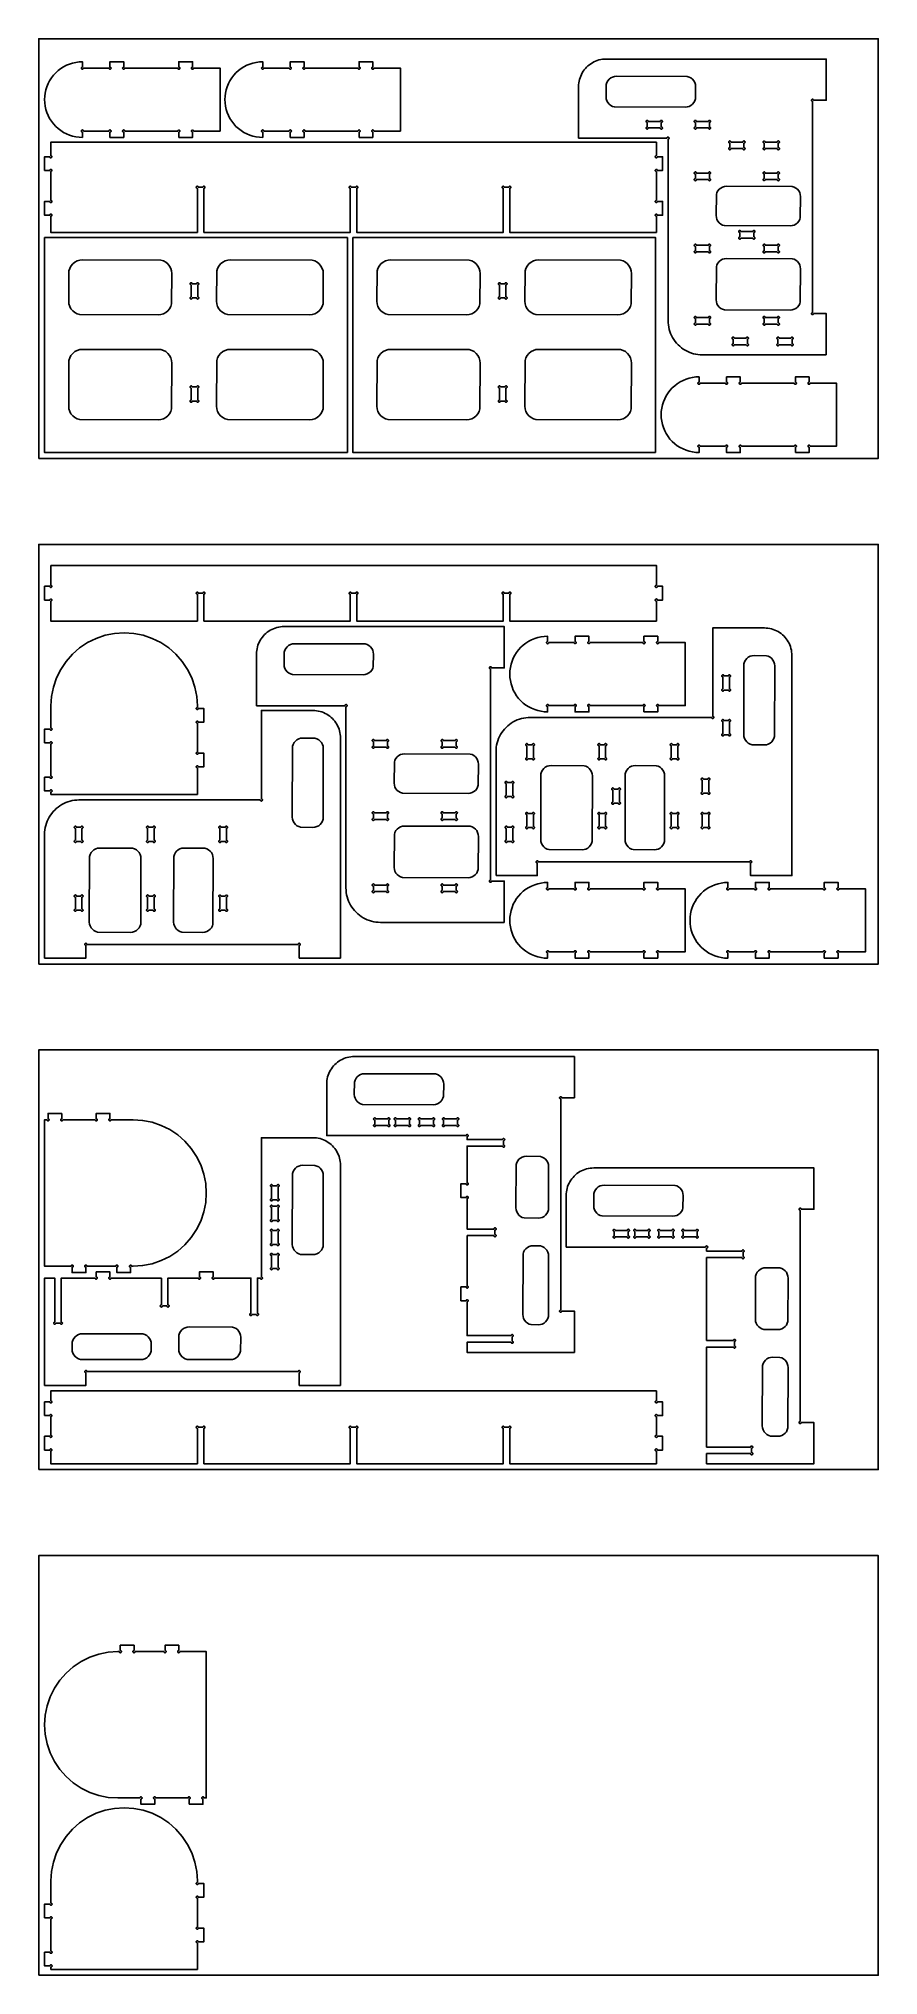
# Model space of a CAD drawing. Extents: x 0 to 2440, y -4410 to 1220.
import ezdxf

# ---------------------------------------------------------------- set-up
doc = ezdxf.new("R2010")
doc.units = 0
doc.layers.add('CUT', color=1, linetype='Continuous')
doc.layers.add('REFERENCE-SHEET', color=8, linetype='Continuous')

msp = doc.modelspace()

# ---------------------------------------------------------------- linework, layer by layer
at = {"layer": 'CUT'}
for points in [[(407, 933), (447, 933), (447, 948.3), (446.3, 948.4), (445.7, 948.6), (445.1, 948.9), (444.6, 949.4), (444.2, 950), (443.9, 950.6), (443.8, 951.3), (443.8, 952), (444, 952.6), (444.3, 953.2), (444.7, 953.8), (445.3, 954.2), (445.9, 954.5), (446.5, 954.7), (447.2, 954.7), (447.9, 954.6), (448.5, 954.3), (449.1, 953.9), (449.6, 953.4), (449.9, 952.8), (450.1, 952.2), (450.2, 951.5), (527, 951.5), (527, 1134.5), (450.2, 1134.5), (450.1, 1133.8), (449.9, 1133.2), (449.6, 1132.6), (449.1, 1132.1), (448.5, 1131.7), (447.9, 1131.4), (447.2, 1131.3), (446.5, 1131.3), (445.9, 1131.5), (445.3, 1131.8), (444.7, 1132.2), (444.3, 1132.8), (444, 1133.4), (443.8, 1134), (443.8, 1134.7), (443.9, 1135.4), (444.2, 1136), (444.6, 1136.6), (445.1, 1137.1), (445.7, 1137.4), (446.3, 1137.6), (447, 1137.7), (447, 1153), (407, 1153), (407, 1137.7), (407.7, 1137.6), (408.3, 1137.4), (408.9, 1137.1), (409.4, 1136.6), (409.8, 1136), (410.1, 1135.4), (410.2, 1134.7), (410.2, 1134), (410, 1133.4), (409.7, 1132.8), (409.3, 1132.2), (408.7, 1131.8), (408.1, 1131.5), (407.5, 1131.3), (406.8, 1131.3), (406.1, 1131.4), (405.5, 1131.7), (404.9, 1132.1), (404.4, 1132.6), (404.1, 1133.2), (403.9, 1133.8), (403.8, 1134.5), (250.2, 1134.5), (250.1, 1133.8), (249.9, 1133.2), (249.6, 1132.6), (249.1, 1132.1), (248.5, 1131.7), (247.9, 1131.4), (247.2, 1131.3), (246.5, 1131.3), (245.9, 1131.5), (245.3, 1131.8), (244.7, 1132.2), (244.3, 1132.8), (244, 1133.4), (243.8, 1134), (243.8, 1134.7), (243.9, 1135.4), (244.2, 1136), (244.6, 1136.6), (245.1, 1137.1), (245.7, 1137.4), (246.3, 1137.6), (247, 1137.7), (247, 1153), (207, 1153), (207, 1137.7), (207.7, 1137.6), (208.3, 1137.4), (208.9, 1137.1), (209.4, 1136.6), (209.8, 1136), (210.1, 1135.4), (210.2, 1134.7), (210.2, 1134), (210, 1133.4), (209.7, 1132.8), (209.3, 1132.2), (208.7, 1131.8), (208.1, 1131.5), (207.5, 1131.3), (206.8, 1131.3), (206.1, 1131.4), (205.5, 1131.7), (204.9, 1132.1), (204.4, 1132.6), (204.1, 1133.2), (203.9, 1133.8), (203.8, 1134.5), (130.2, 1134.5), (130.1, 1133.8), (129.9, 1133.2), (129.6, 1132.6), (129.1, 1132.1), (128.5, 1131.7), (127.9, 1131.4), (127.2, 1131.3), (126.5, 1131.3), (125.9, 1131.5), (125.3, 1131.8), (124.7, 1132.2), (124.3, 1132.8), (124, 1133.4), (123.8, 1134), (123.8, 1134.7), (123.9, 1135.4), (124.2, 1136), (124.6, 1136.6), (125.1, 1137.1), (125.7, 1137.4), (126.3, 1137.6), (127, 1137.7), (127, 1153), (117.4, 1152.6), (107.9, 1151.3), (98.5, 1149.3), (89.4, 1146.4), (80.5, 1142.7), (72, 1138.3), (63.9, 1133.1), (56.3, 1127.3), (49.2, 1120.8), (42.7, 1113.7), (36.9, 1106.1), (31.7, 1098), (27.3, 1089.5), (23.6, 1080.6), (20.7, 1071.5), (18.7, 1062.1), (17.4, 1052.6), (17, 1043), (17.4, 1033.4), (18.7, 1023.9), (20.7, 1014.5), (23.6, 1005.4), (27.3, 996.5), (31.7, 988), (36.9, 979.9), (42.7, 972.3), (49.2, 965.2), (56.3, 958.7), (63.9, 952.9), (72, 947.7), (80.5, 943.3), (89.4, 939.6), (98.5, 936.7), (107.9, 934.7), (117.4, 933.4), (127, 933), (127, 948.3), (126.3, 948.4), (125.7, 948.6), (125.1, 948.9), (124.6, 949.4), (124.2, 950), (123.9, 950.6), (123.8, 951.3), (123.8, 952), (124, 952.6), (124.3, 953.2), (124.7, 953.8), (125.3, 954.2), (125.9, 954.5), (126.5, 954.7), (127.2, 954.7), (127.9, 954.6), (128.5, 954.3), (129.1, 953.9), (129.6, 953.4), (129.9, 952.8), (130.1, 952.2), (130.2, 951.5), (203.8, 951.5), (203.9, 952.2), (204.1, 952.8), (204.4, 953.4), (204.9, 953.9), (205.5, 954.3), (206.1, 954.6), (206.8, 954.7), (207.5, 954.7), (208.1, 954.5), (208.7, 954.2), (209.3, 953.8), (209.7, 953.2), (210, 952.6), (210.2, 952), (210.2, 951.3), (210.1, 950.6), (209.8, 950), (209.4, 949.4), (208.9, 948.9), (208.3, 948.6), (207.7, 948.4), (207, 948.3), (207, 933), (247, 933), (247, 948.3), (246.3, 948.4), (245.7, 948.6), (245.1, 948.9), (244.6, 949.4), (244.2, 950), (243.9, 950.6), (243.8, 951.3), (243.8, 952), (244, 952.6), (244.3, 953.2), (244.7, 953.8), (245.3, 954.2), (245.9, 954.5), (246.5, 954.7), (247.2, 954.7), (247.9, 954.6), (248.5, 954.3), (249.1, 953.9), (249.6, 953.4), (249.9, 952.8), (250.1, 952.2), (250.2, 951.5), (403.8, 951.5), (403.9, 952.2), (404.1, 952.8), (404.4, 953.4), (404.9, 953.9), (405.5, 954.3), (406.1, 954.6), (406.8, 954.7), (407.5, 954.7), (408.1, 954.5), (408.7, 954.2), (409.3, 953.8), (409.7, 953.2), (410, 952.6), (410.2, 952), (410.2, 951.3), (410.1, 950.6), (409.8, 950), (409.4, 949.4), (408.9, 948.9), (408.3, 948.6), (407.7, 948.4), (407, 948.3)], [(931, 933), (971, 933), (971, 948.3), (970.3, 948.4), (969.7, 948.6), (969.1, 948.9), (968.6, 949.4), (968.2, 950), (967.9, 950.6), (967.8, 951.3), (967.8, 952), (968, 952.6), (968.3, 953.2), (968.7, 953.8), (969.3, 954.2), (969.9, 954.5), (970.5, 954.7), (971.2, 954.7), (971.9, 954.6), (972.5, 954.3), (973.1, 953.9), (973.6, 953.4), (973.9, 952.8), (974.1, 952.2), (974.2, 951.5), (1051, 951.5), (1051, 1134.5), (974.2, 1134.5), (974.1, 1133.8), (973.9, 1133.2), (973.6, 1132.6), (973.1, 1132.1), (972.5, 1131.7), (971.9, 1131.4), (971.2, 1131.3), (970.5, 1131.3), (969.9, 1131.5), (969.3, 1131.8), (968.7, 1132.2), (968.3, 1132.8), (968, 1133.4), (967.8, 1134), (967.8, 1134.7), (967.9, 1135.4), (968.2, 1136), (968.6, 1136.6), (969.1, 1137.1), (969.7, 1137.4), (970.3, 1137.6), (971, 1137.7), (971, 1153), (931, 1153), (931, 1137.7), (931.7, 1137.6), (932.3, 1137.4), (932.9, 1137.1), (933.4, 1136.6), (933.8, 1136), (934.1, 1135.4), (934.2, 1134.7), (934.2, 1134), (934, 1133.4), (933.7, 1132.8), (933.3, 1132.2), (932.7, 1131.8), (932.1, 1131.5), (931.5, 1131.3), (930.8, 1131.3), (930.1, 1131.4), (929.5, 1131.7), (928.9, 1132.1), (928.4, 1132.6), (928.1, 1133.2), (927.9, 1133.8), (927.8, 1134.5), (774.2, 1134.5), (774.1, 1133.8), (773.9, 1133.2), (773.6, 1132.6), (773.1, 1132.1), (772.5, 1131.7), (771.9, 1131.4), (771.2, 1131.3), (770.5, 1131.3), (769.9, 1131.5), (769.3, 1131.8), (768.7, 1132.2), (768.3, 1132.8), (768, 1133.4), (767.8, 1134), (767.8, 1134.7), (767.9, 1135.4), (768.2, 1136), (768.6, 1136.6), (769.1, 1137.1), (769.7, 1137.4), (770.3, 1137.6), (771, 1137.7), (771, 1153), (731, 1153), (731, 1137.7), (731.7, 1137.6), (732.3, 1137.4), (732.9, 1137.1), (733.4, 1136.6), (733.8, 1136), (734.1, 1135.4), (734.2, 1134.7), (734.2, 1134), (734, 1133.4), (733.7, 1132.8), (733.3, 1132.2), (732.7, 1131.8), (732.1, 1131.5), (731.5, 1131.3), (730.8, 1131.3), (730.1, 1131.4), (729.5, 1131.7), (728.9, 1132.1), (728.4, 1132.6), (728.1, 1133.2), (727.9, 1133.8), (727.8, 1134.5), (654.2, 1134.5), (654.1, 1133.8), (653.9, 1133.2), (653.6, 1132.6), (653.1, 1132.1), (652.5, 1131.7), (651.9, 1131.4), (651.2, 1131.3), (650.5, 1131.3), (649.9, 1131.5), (649.3, 1131.8), (648.7, 1132.2), (648.3, 1132.8), (648, 1133.4), (647.8, 1134), (647.8, 1134.7), (647.9, 1135.4), (648.2, 1136), (648.6, 1136.6), (649.1, 1137.1), (649.7, 1137.4), (650.3, 1137.6), (651, 1137.7), (651, 1153), (641.4, 1152.6), (631.9, 1151.3), (622.5, 1149.3), (613.4, 1146.4), (604.5, 1142.7), (596, 1138.3), (587.9, 1133.1), (580.3, 1127.3), (573.2, 1120.8), (566.7, 1113.7), (560.9, 1106.1), (555.7, 1098), (551.3, 1089.5), (547.6, 1080.6), (544.7, 1071.5), (542.7, 1062.1), (541.4, 1052.6), (541, 1043), (541.4, 1033.4), (542.7, 1023.9), (544.7, 1014.5), (547.6, 1005.4), (551.3, 996.5), (555.7, 988), (560.9, 979.9), (566.7, 972.3), (573.2, 965.2), (580.3, 958.7), (587.9, 952.9), (596, 947.7), (604.5, 943.3), (613.4, 939.6), (622.5, 936.7), (631.9, 934.7), (641.4, 933.4), (651, 933), (651, 948.3), (650.3, 948.4), (649.7, 948.6), (649.1, 948.9), (648.6, 949.4), (648.2, 950), (647.9, 950.6), (647.8, 951.3), (647.8, 952), (648, 952.6), (648.3, 953.2), (648.7, 953.8), (649.3, 954.2), (649.9, 954.5), (650.5, 954.7), (651.2, 954.7), (651.9, 954.6), (652.5, 954.3), (653.1, 953.9), (653.6, 953.4), (653.9, 952.8), (654.1, 952.2), (654.2, 951.5), (727.8, 951.5), (727.9, 952.2), (728.1, 952.8), (728.4, 953.4), (728.9, 953.9), (729.5, 954.3), (730.1, 954.6), (730.8, 954.7), (731.5, 954.7), (732.1, 954.5), (732.7, 954.2), (733.3, 953.8), (733.7, 953.2), (734, 952.6), (734.2, 952), (734.2, 951.3), (734.1, 950.6), (733.8, 950), (733.4, 949.4), (732.9, 948.9), (732.3, 948.6), (731.7, 948.4), (731, 948.3), (731, 933), (771, 933), (771, 948.3), (770.3, 948.4), (769.7, 948.6), (769.1, 948.9), (768.6, 949.4), (768.2, 950), (767.9, 950.6), (767.8, 951.3), (767.8, 952), (768, 952.6), (768.3, 953.2), (768.7, 953.8), (769.3, 954.2), (769.9, 954.5), (770.5, 954.7), (771.2, 954.7), (771.9, 954.6), (772.5, 954.3), (773.1, 953.9), (773.6, 953.4), (773.9, 952.8), (774.1, 952.2), (774.2, 951.5), (927.8, 951.5), (927.9, 952.2), (928.1, 952.8), (928.4, 953.4), (928.9, 953.9), (929.5, 954.3), (930.1, 954.6), (930.8, 954.7), (931.5, 954.7), (932.1, 954.5), (932.7, 954.2), (933.3, 953.8), (933.7, 953.2), (934, 952.6), (934.2, 952), (934.2, 951.3), (934.1, 950.6), (933.8, 950), (933.4, 949.4), (932.9, 948.9), (932.3, 948.6), (931.7, 948.4), (931, 948.3)], [(2289, 301), (2289, 421), (2252.2, 421), (2252.1, 420.3), (2251.9, 419.7), (2251.6, 419.1), (2251.1, 418.6), (2250.5, 418.2), (2249.9, 417.9), (2249.2, 417.8), (2248.5, 417.8), (2247.9, 418), (2247.3, 418.3), (2246.7, 418.7), (2246.3, 419.3), (2246, 419.9), (2245.8, 420.5), (2245.8, 421.2), (2245.9, 421.9), (2246.2, 422.5), (2246.6, 423.1), (2247.1, 423.6), (2247.7, 423.9), (2248.3, 424.1), (2249, 424.2), (2249, 1037.8), (2248.3, 1037.9), (2247.7, 1038.1), (2247.1, 1038.4), (2246.6, 1038.9), (2246.2, 1039.5), (2245.9, 1040.1), (2245.8, 1040.8), (2245.8, 1041.5), (2246, 1042.1), (2246.3, 1042.7), (2246.7, 1043.3), (2247.3, 1043.7), (2247.9, 1044), (2248.5, 1044.2), (2249.2, 1044.2), (2249.9, 1044.1), (2250.5, 1043.8), (2251.1, 1043.4), (2251.6, 1042.9), (2251.9, 1042.3), (2252.1, 1041.7), (2252.2, 1041), (2289, 1041), (2289, 1161), (1649, 1161), (1643.8, 1160.8), (1638.6, 1160.3), (1633.4, 1159.5), (1628.3, 1158.3), (1623.3, 1156.8), (1618.4, 1154.9), (1613.6, 1152.7), (1609, 1150.3), (1604.6, 1147.5), (1600.3, 1144.5), (1596.3, 1141.1), (1592.4, 1137.6), (1588.9, 1133.7), (1585.5, 1129.7), (1582.5, 1125.4), (1579.7, 1121), (1577.3, 1116.4), (1575.1, 1111.6), (1573.2, 1106.7), (1571.7, 1101.7), (1570.5, 1096.6), (1569.7, 1091.4), (1569.2, 1086.2), (1569, 1081), (1569, 931), (1825.8, 931), (1825.9, 931.7), (1826.1, 932.3), (1826.4, 932.9), (1826.9, 933.4), (1827.5, 933.8), (1828.1, 934.1), (1828.8, 934.2), (1829.5, 934.2), (1830.1, 934), (1830.7, 933.7), (1831.3, 933.3), (1831.7, 932.7), (1832, 932.1), (1832.2, 931.5), (1832.2, 930.8), (1832.1, 930.1), (1831.8, 929.5), (1831.4, 928.9), (1830.9, 928.4), (1830.3, 928.1), (1829.7, 927.9), (1829, 927.8), (1829, 401), (1829.2, 394.5), (1829.9, 387.9), (1830.9, 381.5), (1832.4, 375.1), (1834.3, 368.9), (1836.6, 362.7), (1839.3, 356.8), (1842.4, 351), (1845.9, 345.4), (1849.7, 340.1), (1853.8, 335.1), (1858.3, 330.3), (1863.1, 325.8), (1868.1, 321.7), (1873.4, 317.9), (1879, 314.4), (1884.8, 311.3), (1890.7, 308.6), (1896.9, 306.3), (1903.1, 304.4), (1909.5, 302.9), (1915.9, 301.9), (1922.5, 301.2), (1929, 301)], [(1909, 1081), (1908.4, 1086.9), (1906.7, 1092.5), (1903.9, 1097.7), (1900.2, 1102.2), (1895.7, 1105.9), (1890.5, 1108.7), (1884.9, 1110.4), (1679, 1111), (1673.1, 1110.4), (1667.5, 1108.7), (1662.3, 1105.9), (1657.8, 1102.2), (1654.1, 1097.7), (1651.3, 1092.5), (1649.6, 1086.9), (1649, 1051), (1649.6, 1045.1), (1651.3, 1039.5), (1654.1, 1034.3), (1657.8, 1029.8), (1662.3, 1026.1), (1667.5, 1023.3), (1673.1, 1021.6), (1879, 1021), (1884.9, 1021.6), (1890.5, 1023.3), (1895.7, 1026.1), (1900.2, 1029.8), (1903.9, 1034.3), (1906.7, 1039.5), (1908.4, 1045.1)], [(1806.3, 960.5), (1806.4, 959.8), (1806.6, 959.2), (1806.9, 958.6), (1807.4, 958.1), (1808, 957.7), (1808.6, 957.4), (1809.3, 957.3), (1810, 957.3), (1810.6, 957.5), (1811.2, 957.8), (1811.8, 958.2), (1812.2, 958.8), (1812.5, 959.4), (1812.7, 960), (1812.7, 960.7), (1812.6, 961.4), (1812.3, 962), (1811.9, 962.6), (1811.4, 963.1), (1810.8, 963.4), (1810.2, 963.6), (1809.5, 963.7), (1809.5, 976.3), (1810.2, 976.4), (1810.8, 976.6), (1811.4, 976.9), (1811.9, 977.4), (1812.3, 978), (1812.6, 978.6), (1812.7, 979.3), (1812.7, 980), (1812.5, 980.6), (1812.2, 981.2), (1811.8, 981.8), (1811.2, 982.2), (1810.6, 982.5), (1810, 982.7), (1809.3, 982.7), (1808.6, 982.6), (1808, 982.3), (1807.4, 981.9), (1806.9, 981.4), (1806.6, 980.8), (1806.4, 980.2), (1806.3, 979.5), (1771.7, 979.5), (1771.6, 980.2), (1771.4, 980.8), (1771.1, 981.4), (1770.6, 981.9), (1770, 982.3), (1769.4, 982.6), (1768.7, 982.7), (1768, 982.7), (1767.4, 982.5), (1766.8, 982.2), (1766.2, 981.8), (1765.8, 981.2), (1765.5, 980.6), (1765.3, 980), (1765.3, 979.3), (1765.4, 978.6), (1765.7, 978), (1766.1, 977.4), (1766.6, 976.9), (1767.2, 976.6), (1767.8, 976.4), (1768.5, 976.3), (1768.5, 963.7), (1767.8, 963.6), (1767.2, 963.4), (1766.6, 963.1), (1766.1, 962.6), (1765.7, 962), (1765.4, 961.4), (1765.3, 960.7), (1765.3, 960), (1765.5, 959.4), (1765.8, 958.8), (1766.2, 958.2), (1766.8, 957.8), (1767.4, 957.5), (1768, 957.3), (1768.7, 957.3), (1769.4, 957.4), (1770, 957.7), (1770.6, 958.1), (1771.1, 958.6), (1771.4, 959.2), (1771.6, 959.8), (1771.7, 960.5)], [(1946.3, 960.5), (1946.4, 959.8), (1946.6, 959.2), (1946.9, 958.6), (1947.4, 958.1), (1948, 957.7), (1948.6, 957.4), (1949.3, 957.3), (1950, 957.3), (1950.6, 957.5), (1951.2, 957.8), (1951.8, 958.2), (1952.2, 958.8), (1952.5, 959.4), (1952.7, 960), (1952.7, 960.7), (1952.6, 961.4), (1952.3, 962), (1951.9, 962.6), (1951.4, 963.1), (1950.8, 963.4), (1950.2, 963.6), (1949.5, 963.7), (1949.5, 976.3), (1950.2, 976.4), (1950.8, 976.6), (1951.4, 976.9), (1951.9, 977.4), (1952.3, 978), (1952.6, 978.6), (1952.7, 979.3), (1952.7, 980), (1952.5, 980.6), (1952.2, 981.2), (1951.8, 981.8), (1951.2, 982.2), (1950.6, 982.5), (1950, 982.7), (1949.3, 982.7), (1948.6, 982.6), (1948, 982.3), (1947.4, 981.9), (1946.9, 981.4), (1946.6, 980.8), (1946.4, 980.2), (1946.3, 979.5), (1911.7, 979.5), (1911.6, 980.2), (1911.4, 980.8), (1911.1, 981.4), (1910.6, 981.9), (1910, 982.3), (1909.4, 982.6), (1908.7, 982.7), (1908, 982.7), (1907.4, 982.5), (1906.8, 982.2), (1906.2, 981.8), (1905.8, 981.2), (1905.5, 980.6), (1905.3, 980), (1905.3, 979.3), (1905.4, 978.6), (1905.7, 978), (1906.1, 977.4), (1906.6, 976.9), (1907.2, 976.6), (1907.8, 976.4), (1908.5, 976.3), (1908.5, 963.7), (1907.8, 963.6), (1907.2, 963.4), (1906.6, 963.1), (1906.1, 962.6), (1905.7, 962), (1905.4, 961.4), (1905.3, 960.7), (1905.3, 960), (1905.5, 959.4), (1905.8, 958.8), (1906.2, 958.2), (1906.8, 957.8), (1907.4, 957.5), (1908, 957.3), (1908.7, 957.3), (1909.4, 957.4), (1910, 957.7), (1910.6, 958.1), (1911.1, 958.6), (1911.4, 959.2), (1911.6, 959.8), (1911.7, 960.5)], [(17, 837), (31.8, 837), (31.9, 837.7), (32.1, 838.3), (32.4, 838.9), (32.9, 839.4), (33.5, 839.8), (34.1, 840.1), (34.8, 840.2), (35.5, 840.2), (36.1, 840), (36.7, 839.7), (37.3, 839.3), (37.7, 838.7), (38, 838.1), (38.2, 837.5), (38.2, 836.8), (38.1, 836.1), (37.8, 835.5), (37.4, 834.9), (36.9, 834.4), (36.3, 834.1), (35.7, 833.9), (35, 833.8), (35, 750.2), (35.7, 750.1), (36.3, 749.9), (36.9, 749.6), (37.4, 749.1), (37.8, 748.5), (38.1, 747.9), (38.2, 747.2), (38.2, 746.5), (38, 745.9), (37.7, 745.3), (37.3, 744.7), (36.7, 744.3), (36.1, 744), (35.5, 743.8), (34.8, 743.8), (34.1, 743.9), (33.5, 744.2), (32.9, 744.6), (32.4, 745.1), (32.1, 745.7), (31.9, 746.3), (31.8, 747), (17, 747), (17, 707), (31.8, 707), (31.9, 707.7), (32.1, 708.3), (32.4, 708.9), (32.9, 709.4), (33.5, 709.8), (34.1, 710.1), (34.8, 710.2), (35.5, 710.2), (36.1, 710), (36.7, 709.7), (37.3, 709.3), (37.7, 708.7), (38, 708.1), (38.2, 707.5), (38.2, 706.8), (38.1, 706.1), (37.8, 705.5), (37.4, 704.9), (36.9, 704.4), (36.3, 704.1), (35.7, 703.9), (35, 703.8), (35, 657), (461, 657), (461, 784.8), (460.3, 784.9), (459.7, 785.1), (459.1, 785.4), (458.6, 785.9), (458.2, 786.5), (457.9, 787.1), (457.8, 787.8), (457.8, 788.5), (458, 789.1), (458.3, 789.7), (458.7, 790.3), (459.3, 790.7), (459.9, 791), (460.5, 791.2), (461.2, 791.2), (461.9, 791.1), (462.5, 790.8), (463.1, 790.4), (463.6, 789.9), (463.9, 789.3), (464.1, 788.7), (464.2, 788), (476.8, 788), (476.9, 788.7), (477.1, 789.3), (477.4, 789.9), (477.9, 790.4), (478.5, 790.8), (479.1, 791.1), (479.8, 791.2), (480.5, 791.2), (481.1, 791), (481.7, 790.7), (482.3, 790.3), (482.7, 789.7), (483, 789.1), (483.2, 788.5), (483.2, 787.8), (483.1, 787.1), (482.8, 786.5), (482.4, 785.9), (481.9, 785.4), (481.3, 785.1), (480.7, 784.9), (480, 784.8), (480, 657), (905.5, 657), (905.5, 784.8), (904.8, 784.9), (904.2, 785.1), (903.6, 785.4), (903.1, 785.9), (902.7, 786.5), (902.4, 787.1), (902.3, 787.8), (902.3, 788.5), (902.5, 789.1), (902.8, 789.7), (903.2, 790.3), (903.8, 790.7), (904.4, 791), (905, 791.2), (905.7, 791.2), (906.4, 791.1), (907, 790.8), (907.6, 790.4), (908.1, 789.9), (908.4, 789.3), (908.6, 788.7), (908.7, 788), (921.3, 788), (921.4, 788.7), (921.6, 789.3), (921.9, 789.9), (922.4, 790.4), (923, 790.8), (923.6, 791.1), (924.3, 791.2), (925, 791.2), (925.6, 791), (926.2, 790.7), (926.8, 790.3), (927.2, 789.7), (927.5, 789.1), (927.7, 788.5), (927.7, 787.8), (927.6, 787.1), (927.3, 786.5), (926.9, 785.9), (926.4, 785.4), (925.8, 785.1), (925.2, 784.9), (924.5, 784.8), (924.5, 657), (1350, 657), (1350, 784.8), (1349.3, 784.9), (1348.7, 785.1), (1348.1, 785.4), (1347.6, 785.9), (1347.2, 786.5), (1346.9, 787.1), (1346.8, 787.8), (1346.8, 788.5), (1347, 789.1), (1347.3, 789.7), (1347.7, 790.3), (1348.3, 790.7), (1348.9, 791), (1349.5, 791.2), (1350.2, 791.2), (1350.9, 791.1), (1351.5, 790.8), (1352.1, 790.4), (1352.6, 789.9), (1352.9, 789.3), (1353.1, 788.7), (1353.2, 788), (1365.8, 788), (1365.9, 788.7), (1366.1, 789.3), (1366.4, 789.9), (1366.9, 790.4), (1367.5, 790.8), (1368.1, 791.1), (1368.8, 791.2), (1369.5, 791.2), (1370.1, 791), (1370.7, 790.7), (1371.3, 790.3), (1371.7, 789.7), (1372, 789.1), (1372.2, 788.5), (1372.2, 787.8), (1372.1, 787.1), (1371.8, 786.5), (1371.4, 785.9), (1370.9, 785.4), (1370.3, 785.1), (1369.7, 784.9), (1369, 784.8), (1369, 657), (1795, 657), (1795, 703.8), (1794.3, 703.9), (1793.7, 704.1), (1793.1, 704.4), (1792.6, 704.9), (1792.2, 705.5), (1791.9, 706.1), (1791.8, 706.8), (1791.8, 707.5), (1792, 708.1), (1792.3, 708.7), (1792.7, 709.3), (1793.3, 709.7), (1793.9, 710), (1794.5, 710.2), (1795.2, 710.2), (1795.9, 710.1), (1796.5, 709.8), (1797.1, 709.4), (1797.6, 708.9), (1797.9, 708.3), (1798.1, 707.7), (1798.2, 707), (1813, 707), (1813, 747), (1798.2, 747), (1798.1, 746.3), (1797.9, 745.7), (1797.6, 745.1), (1797.1, 744.6), (1796.5, 744.2), (1795.9, 743.9), (1795.2, 743.8), (1794.5, 743.8), (1793.9, 744), (1793.3, 744.3), (1792.7, 744.7), (1792.3, 745.3), (1792, 745.9), (1791.8, 746.5), (1791.8, 747.2), (1791.9, 747.9), (1792.2, 748.5), (1792.6, 749.1), (1793.1, 749.6), (1793.7, 749.9), (1794.3, 750.1), (1795, 750.2), (1795, 833.8), (1794.3, 833.9), (1793.7, 834.1), (1793.1, 834.4), (1792.6, 834.9), (1792.2, 835.5), (1791.9, 836.1), (1791.8, 836.8), (1791.8, 837.5), (1792, 838.1), (1792.3, 838.7), (1792.7, 839.3), (1793.3, 839.7), (1793.9, 840), (1794.5, 840.2), (1795.2, 840.2), (1795.9, 840.1), (1796.5, 839.8), (1797.1, 839.4), (1797.6, 838.9), (1797.9, 838.3), (1798.1, 837.7), (1798.2, 837), (1813, 837), (1813, 877), (1798.2, 877), (1798.1, 876.3), (1797.9, 875.7), (1797.6, 875.1), (1797.1, 874.6), (1796.5, 874.2), (1795.9, 873.9), (1795.2, 873.8), (1794.5, 873.8), (1793.9, 874), (1793.3, 874.3), (1792.7, 874.7), (1792.3, 875.3), (1792, 875.9), (1791.8, 876.5), (1791.8, 877.2), (1791.9, 877.9), (1792.2, 878.5), (1792.6, 879.1), (1793.1, 879.6), (1793.7, 879.9), (1794.3, 880.1), (1795, 880.2), (1795, 919), (35, 919), (35, 880.2), (35.7, 880.1), (36.3, 879.9), (36.9, 879.6), (37.4, 879.1), (37.8, 878.5), (38.1, 877.9), (38.2, 877.2), (38.2, 876.5), (38, 875.9), (37.7, 875.3), (37.3, 874.7), (36.7, 874.3), (36.1, 874), (35.5, 873.8), (34.8, 873.8), (34.1, 873.9), (33.5, 874.2), (32.9, 874.6), (32.4, 875.1), (32.1, 875.7), (31.9, 876.3), (31.8, 877), (17, 877)], [(2046.3, 900.5), (2046.4, 899.8), (2046.6, 899.2), (2046.9, 898.6), (2047.4, 898.1), (2048, 897.7), (2048.6, 897.4), (2049.3, 897.3), (2050, 897.3), (2050.6, 897.5), (2051.2, 897.8), (2051.8, 898.2), (2052.2, 898.8), (2052.5, 899.4), (2052.7, 900), (2052.7, 900.7), (2052.6, 901.4), (2052.3, 902), (2051.9, 902.6), (2051.4, 903.1), (2050.8, 903.4), (2050.2, 903.6), (2049.5, 903.7), (2049.5, 916.3), (2050.2, 916.4), (2050.8, 916.6), (2051.4, 916.9), (2051.9, 917.4), (2052.3, 918), (2052.6, 918.6), (2052.7, 919.3), (2052.7, 920), (2052.5, 920.6), (2052.2, 921.2), (2051.8, 921.8), (2051.2, 922.2), (2050.6, 922.5), (2050, 922.7), (2049.3, 922.7), (2048.6, 922.6), (2048, 922.3), (2047.4, 921.9), (2046.9, 921.4), (2046.6, 920.8), (2046.4, 920.2), (2046.3, 919.5), (2011.7, 919.5), (2011.6, 920.2), (2011.4, 920.8), (2011.1, 921.4), (2010.6, 921.9), (2010, 922.3), (2009.4, 922.6), (2008.7, 922.7), (2008, 922.7), (2007.4, 922.5), (2006.8, 922.2), (2006.2, 921.8), (2005.8, 921.2), (2005.5, 920.6), (2005.3, 920), (2005.3, 919.3), (2005.4, 918.6), (2005.7, 918), (2006.1, 917.4), (2006.6, 916.9), (2007.2, 916.6), (2007.8, 916.4), (2008.5, 916.3), (2008.5, 903.7), (2007.8, 903.6), (2007.2, 903.4), (2006.6, 903.1), (2006.1, 902.6), (2005.7, 902), (2005.4, 901.4), (2005.3, 900.7), (2005.3, 900), (2005.5, 899.4), (2005.8, 898.8), (2006.2, 898.2), (2006.8, 897.8), (2007.4, 897.5), (2008, 897.3), (2008.7, 897.3), (2009.4, 897.4), (2010, 897.7), (2010.6, 898.1), (2011.1, 898.6), (2011.4, 899.2), (2011.6, 899.8), (2011.7, 900.5)], [(2146.3, 900.5), (2146.4, 899.8), (2146.6, 899.2), (2146.9, 898.6), (2147.4, 898.1), (2148, 897.7), (2148.6, 897.4), (2149.3, 897.3), (2150, 897.3), (2150.6, 897.5), (2151.2, 897.8), (2151.8, 898.2), (2152.2, 898.8), (2152.5, 899.4), (2152.7, 900), (2152.7, 900.7), (2152.6, 901.4), (2152.3, 902), (2151.9, 902.6), (2151.4, 903.1), (2150.8, 903.4), (2150.2, 903.6), (2149.5, 903.7), (2149.5, 916.3), (2150.2, 916.4), (2150.8, 916.6), (2151.4, 916.9), (2151.9, 917.4), (2152.3, 918), (2152.6, 918.6), (2152.7, 919.3), (2152.7, 920), (2152.5, 920.6), (2152.2, 921.2), (2151.8, 921.8), (2151.2, 922.2), (2150.6, 922.5), (2150, 922.7), (2149.3, 922.7), (2148.6, 922.6), (2148, 922.3), (2147.4, 921.9), (2146.9, 921.4), (2146.6, 920.8), (2146.4, 920.2), (2146.3, 919.5), (2111.7, 919.5), (2111.6, 920.2), (2111.4, 920.8), (2111.1, 921.4), (2110.6, 921.9), (2110, 922.3), (2109.4, 922.6), (2108.7, 922.7), (2108, 922.7), (2107.4, 922.5), (2106.8, 922.2), (2106.2, 921.8), (2105.8, 921.2), (2105.5, 920.6), (2105.3, 920), (2105.3, 919.3), (2105.4, 918.6), (2105.7, 918), (2106.1, 917.4), (2106.6, 916.9), (2107.2, 916.6), (2107.8, 916.4), (2108.5, 916.3), (2108.5, 903.7), (2107.8, 903.6), (2107.2, 903.4), (2106.6, 903.1), (2106.1, 902.6), (2105.7, 902), (2105.4, 901.4), (2105.3, 900.7), (2105.3, 900), (2105.5, 899.4), (2105.8, 898.8), (2106.2, 898.2), (2106.8, 897.8), (2107.4, 897.5), (2108, 897.3), (2108.7, 897.3), (2109.4, 897.4), (2110, 897.7), (2110.6, 898.1), (2111.1, 898.6), (2111.4, 899.2), (2111.6, 899.8), (2111.7, 900.5)], [(1946.3, 810.5), (1946.4, 809.8), (1946.6, 809.2), (1946.9, 808.6), (1947.4, 808.1), (1948, 807.7), (1948.6, 807.4), (1949.3, 807.3), (1950, 807.3), (1950.6, 807.5), (1951.2, 807.8), (1951.8, 808.2), (1952.2, 808.8), (1952.5, 809.4), (1952.7, 810), (1952.7, 810.7), (1952.6, 811.4), (1952.3, 812), (1951.9, 812.6), (1951.4, 813.1), (1950.8, 813.4), (1950.2, 813.6), (1949.5, 813.7), (1949.5, 826.3), (1950.2, 826.4), (1950.8, 826.6), (1951.4, 826.9), (1951.9, 827.4), (1952.3, 828), (1952.6, 828.6), (1952.7, 829.3), (1952.7, 830), (1952.5, 830.6), (1952.2, 831.2), (1951.8, 831.8), (1951.2, 832.2), (1950.6, 832.5), (1950, 832.7), (1949.3, 832.7), (1948.6, 832.6), (1948, 832.3), (1947.4, 831.9), (1946.9, 831.4), (1946.6, 830.8), (1946.4, 830.2), (1946.3, 829.5), (1911.7, 829.5), (1911.6, 830.2), (1911.4, 830.8), (1911.1, 831.4), (1910.6, 831.9), (1910, 832.3), (1909.4, 832.6), (1908.7, 832.7), (1908, 832.7), (1907.4, 832.5), (1906.8, 832.2), (1906.2, 831.8), (1905.8, 831.2), (1905.5, 830.6), (1905.3, 830), (1905.3, 829.3), (1905.4, 828.6), (1905.7, 828), (1906.1, 827.4), (1906.6, 826.9), (1907.2, 826.6), (1907.8, 826.4), (1908.5, 826.3), (1908.5, 813.7), (1907.8, 813.6), (1907.2, 813.4), (1906.6, 813.1), (1906.1, 812.6), (1905.7, 812), (1905.4, 811.4), (1905.3, 810.7), (1905.3, 810), (1905.5, 809.4), (1905.8, 808.8), (1906.2, 808.2), (1906.8, 807.8), (1907.4, 807.5), (1908, 807.3), (1908.7, 807.3), (1909.4, 807.4), (1910, 807.7), (1910.6, 808.1), (1911.1, 808.6), (1911.4, 809.2), (1911.6, 809.8), (1911.7, 810.5)], [(2214, 761), (2213.4, 766.9), (2211.7, 772.5), (2208.9, 777.7), (2205.2, 782.2), (2200.7, 785.9), (2195.5, 788.7), (2189.9, 790.4), (1999, 791), (1993.1, 790.4), (1987.5, 788.7), (1982.3, 785.9), (1977.8, 782.2), (1974.1, 777.7), (1971.3, 772.5), (1969.6, 766.9), (1969, 706), (1969.6, 700.1), (1971.3, 694.5), (1974.1, 689.3), (1977.8, 684.8), (1982.3, 681.1), (1987.5, 678.3), (1993.1, 676.6), (2184, 676), (2189.9, 676.6), (2195.5, 678.3), (2200.7, 681.1), (2205.2, 684.8), (2208.9, 689.3), (2211.7, 694.5), (2213.4, 700.1)], [(2146.3, 810.5), (2146.4, 809.8), (2146.6, 809.2), (2146.9, 808.6), (2147.4, 808.1), (2148, 807.7), (2148.6, 807.4), (2149.3, 807.3), (2150, 807.3), (2150.6, 807.5), (2151.2, 807.8), (2151.8, 808.2), (2152.2, 808.8), (2152.5, 809.4), (2152.7, 810), (2152.7, 810.7), (2152.6, 811.4), (2152.3, 812), (2151.9, 812.6), (2151.4, 813.1), (2150.8, 813.4), (2150.2, 813.6), (2149.5, 813.7), (2149.5, 826.3), (2150.2, 826.4), (2150.8, 826.6), (2151.4, 826.9), (2151.9, 827.4), (2152.3, 828), (2152.6, 828.6), (2152.7, 829.3), (2152.7, 830), (2152.5, 830.6), (2152.2, 831.2), (2151.8, 831.8), (2151.2, 832.2), (2150.6, 832.5), (2150, 832.7), (2149.3, 832.7), (2148.6, 832.6), (2148, 832.3), (2147.4, 831.9), (2146.9, 831.4), (2146.6, 830.8), (2146.4, 830.2), (2146.3, 829.5), (2111.7, 829.5), (2111.6, 830.2), (2111.4, 830.8), (2111.1, 831.4), (2110.6, 831.9), (2110, 832.3), (2109.4, 832.6), (2108.7, 832.7), (2108, 832.7), (2107.4, 832.5), (2106.8, 832.2), (2106.2, 831.8), (2105.8, 831.2), (2105.5, 830.6), (2105.3, 830), (2105.3, 829.3), (2105.4, 828.6), (2105.7, 828), (2106.1, 827.4), (2106.6, 826.9), (2107.2, 826.6), (2107.8, 826.4), (2108.5, 826.3), (2108.5, 813.7), (2107.8, 813.6), (2107.2, 813.4), (2106.6, 813.1), (2106.1, 812.6), (2105.7, 812), (2105.4, 811.4), (2105.3, 810.7), (2105.3, 810), (2105.5, 809.4), (2105.8, 808.8), (2106.2, 808.2), (2106.8, 807.8), (2107.4, 807.5), (2108, 807.3), (2108.7, 807.3), (2109.4, 807.4), (2110, 807.7), (2110.6, 808.1), (2111.1, 808.6), (2111.4, 809.2), (2111.6, 809.8), (2111.7, 810.5)], [(897, 17), (897, 642), (17, 642), (17, 17)], [(1793, 17), (1793, 642), (913, 642), (913, 17)], [(1946.3, 600.5), (1946.4, 599.8), (1946.6, 599.2), (1946.9, 598.6), (1947.4, 598.1), (1948, 597.7), (1948.6, 597.4), (1949.3, 597.3), (1950, 597.3), (1950.6, 597.5), (1951.2, 597.8), (1951.8, 598.2), (1952.2, 598.8), (1952.5, 599.4), (1952.7, 600), (1952.7, 600.7), (1952.6, 601.4), (1952.3, 602), (1951.9, 602.6), (1951.4, 603.1), (1950.8, 603.4), (1950.2, 603.6), (1949.5, 603.7), (1949.5, 616.3), (1950.2, 616.4), (1950.8, 616.6), (1951.4, 616.9), (1951.9, 617.4), (1952.3, 618), (1952.6, 618.6), (1952.7, 619.3), (1952.7, 620), (1952.5, 620.6), (1952.2, 621.2), (1951.8, 621.8), (1951.2, 622.2), (1950.6, 622.5), (1950, 622.7), (1949.3, 622.7), (1948.6, 622.6), (1948, 622.3), (1947.4, 621.9), (1946.9, 621.4), (1946.6, 620.8), (1946.4, 620.2), (1946.3, 619.5), (1911.7, 619.5), (1911.6, 620.2), (1911.4, 620.8), (1911.1, 621.4), (1910.6, 621.9), (1910, 622.3), (1909.4, 622.6), (1908.7, 622.7), (1908, 622.7), (1907.4, 622.5), (1906.8, 622.2), (1906.2, 621.8), (1905.8, 621.2), (1905.5, 620.6), (1905.3, 620), (1905.3, 619.3), (1905.4, 618.6), (1905.7, 618), (1906.1, 617.4), (1906.6, 616.9), (1907.2, 616.6), (1907.8, 616.4), (1908.5, 616.3), (1908.5, 603.7), (1907.8, 603.6), (1907.2, 603.4), (1906.6, 603.1), (1906.1, 602.6), (1905.7, 602), (1905.4, 601.4), (1905.3, 600.7), (1905.3, 600), (1905.5, 599.4), (1905.8, 598.8), (1906.2, 598.2), (1906.8, 597.8), (1907.4, 597.5), (1908, 597.3), (1908.7, 597.3), (1909.4, 597.4), (1910, 597.7), (1910.6, 598.1), (1911.1, 598.6), (1911.4, 599.2), (1911.6, 599.8), (1911.7, 600.5)], [(2075.3, 640.5), (2075.4, 639.8), (2075.6, 639.2), (2075.9, 638.6), (2076.4, 638.1), (2077, 637.7), (2077.6, 637.4), (2078.3, 637.3), (2079, 637.3), (2079.6, 637.5), (2080.2, 637.8), (2080.8, 638.2), (2081.2, 638.8), (2081.5, 639.4), (2081.7, 640), (2081.7, 640.7), (2081.6, 641.4), (2081.3, 642), (2080.9, 642.6), (2080.4, 643.1), (2079.8, 643.4), (2079.2, 643.6), (2078.5, 643.7), (2078.5, 656.3), (2079.2, 656.4), (2079.8, 656.6), (2080.4, 656.9), (2080.9, 657.4), (2081.3, 658), (2081.6, 658.6), (2081.7, 659.3), (2081.7, 660), (2081.5, 660.6), (2081.2, 661.2), (2080.8, 661.8), (2080.2, 662.2), (2079.6, 662.5), (2079, 662.7), (2078.3, 662.7), (2077.6, 662.6), (2077, 662.3), (2076.4, 661.9), (2075.9, 661.4), (2075.6, 660.8), (2075.4, 660.2), (2075.3, 659.5), (2040.7, 659.5), (2040.6, 660.2), (2040.4, 660.8), (2040.1, 661.4), (2039.6, 661.9), (2039, 662.3), (2038.4, 662.6), (2037.7, 662.7), (2037, 662.7), (2036.4, 662.5), (2035.8, 662.2), (2035.2, 661.8), (2034.8, 661.2), (2034.5, 660.6), (2034.3, 660), (2034.3, 659.3), (2034.4, 658.6), (2034.7, 658), (2035.1, 657.4), (2035.6, 656.9), (2036.2, 656.6), (2036.8, 656.4), (2037.5, 656.3), (2037.5, 643.7), (2036.8, 643.6), (2036.2, 643.4), (2035.6, 643.1), (2035.1, 642.6), (2034.7, 642), (2034.4, 641.4), (2034.3, 640.7), (2034.3, 640), (2034.5, 639.4), (2034.8, 638.8), (2035.2, 638.2), (2035.8, 637.8), (2036.4, 637.5), (2037, 637.3), (2037.7, 637.3), (2038.4, 637.4), (2039, 637.7), (2039.6, 638.1), (2040.1, 638.6), (2040.4, 639.2), (2040.6, 639.8), (2040.7, 640.5)], [(2146.3, 600.5), (2146.4, 599.8), (2146.6, 599.2), (2146.9, 598.6), (2147.4, 598.1), (2148, 597.7), (2148.6, 597.4), (2149.3, 597.3), (2150, 597.3), (2150.6, 597.5), (2151.2, 597.8), (2151.8, 598.2), (2152.2, 598.8), (2152.5, 599.4), (2152.7, 600), (2152.7, 600.7), (2152.6, 601.4), (2152.3, 602), (2151.9, 602.6), (2151.4, 603.1), (2150.8, 603.4), (2150.2, 603.6), (2149.5, 603.7), (2149.5, 616.3), (2150.2, 616.4), (2150.8, 616.6), (2151.4, 616.9), (2151.9, 617.4), (2152.3, 618), (2152.6, 618.6), (2152.7, 619.3), (2152.7, 620), (2152.5, 620.6), (2152.2, 621.2), (2151.8, 621.8), (2151.2, 622.2), (2150.6, 622.5), (2150, 622.7), (2149.3, 622.7), (2148.6, 622.6), (2148, 622.3), (2147.4, 621.9), (2146.9, 621.4), (2146.6, 620.8), (2146.4, 620.2), (2146.3, 619.5), (2111.7, 619.5), (2111.6, 620.2), (2111.4, 620.8), (2111.1, 621.4), (2110.6, 621.9), (2110, 622.3), (2109.4, 622.6), (2108.7, 622.7), (2108, 622.7), (2107.4, 622.5), (2106.8, 622.2), (2106.2, 621.8), (2105.8, 621.2), (2105.5, 620.6), (2105.3, 620), (2105.3, 619.3), (2105.4, 618.6), (2105.7, 618), (2106.1, 617.4), (2106.6, 616.9), (2107.2, 616.6), (2107.8, 616.4), (2108.5, 616.3), (2108.5, 603.7), (2107.8, 603.6), (2107.2, 603.4), (2106.6, 603.1), (2106.1, 602.6), (2105.7, 602), (2105.4, 601.4), (2105.3, 600.7), (2105.3, 600), (2105.5, 599.4), (2105.8, 598.8), (2106.2, 598.2), (2106.8, 597.8), (2107.4, 597.5), (2108, 597.3), (2108.7, 597.3), (2109.4, 597.4), (2110, 597.7), (2110.6, 598.1), (2111.1, 598.6), (2111.4, 599.2), (2111.6, 599.8), (2111.7, 600.5)], [(347, 417), (354.8, 417.8), (362.3, 420), (369.2, 423.7), (375.3, 428.7), (380.3, 434.8), (384, 441.7), (386.2, 449.2), (387, 537), (386.2, 544.8), (384, 552.3), (380.3, 559.2), (375.3, 565.3), (369.2, 570.3), (362.3, 574), (354.8, 576.2), (127, 577), (119.2, 576.2), (111.7, 574), (104.8, 570.3), (98.7, 565.3), (93.7, 559.2), (90, 552.3), (87.8, 544.8), (87, 457), (87.8, 449.2), (90, 441.7), (93.7, 434.8), (98.7, 428.7), (104.8, 423.7), (111.7, 420), (119.2, 417.8)], [(787, 417), (794.8, 417.8), (802.3, 420), (809.2, 423.7), (815.3, 428.7), (820.3, 434.8), (824, 441.7), (826.2, 449.2), (827, 537), (826.2, 544.8), (824, 552.3), (820.3, 559.2), (815.3, 565.3), (809.2, 570.3), (802.3, 574), (794.8, 576.2), (557, 577), (549.2, 576.2), (541.7, 574), (534.8, 570.3), (528.7, 565.3), (523.7, 559.2), (520, 552.3), (517.8, 544.8), (517, 457), (517.8, 449.2), (520, 441.7), (523.7, 434.8), (528.7, 428.7), (534.8, 423.7), (541.7, 420), (549.2, 417.8)], [(1243, 417), (1250.8, 417.8), (1258.3, 420), (1265.2, 423.7), (1271.3, 428.7), (1276.3, 434.8), (1280, 441.7), (1282.2, 449.2), (1283, 537), (1282.2, 544.8), (1280, 552.3), (1276.3, 559.2), (1271.3, 565.3), (1265.2, 570.3), (1258.3, 574), (1250.8, 576.2), (1023, 577), (1015.2, 576.2), (1007.7, 574), (1000.8, 570.3), (994.7, 565.3), (989.7, 559.2), (986, 552.3), (983.8, 544.8), (983, 457), (983.8, 449.2), (986, 441.7), (989.7, 434.8), (994.7, 428.7), (1000.8, 423.7), (1007.7, 420), (1015.2, 417.8)], [(1683, 417), (1690.8, 417.8), (1698.3, 420), (1705.2, 423.7), (1711.3, 428.7), (1716.3, 434.8), (1720, 441.7), (1722.2, 449.2), (1723, 537), (1722.2, 544.8), (1720, 552.3), (1716.3, 559.2), (1711.3, 565.3), (1705.2, 570.3), (1698.3, 574), (1690.8, 576.2), (1453, 577), (1445.2, 576.2), (1437.7, 574), (1430.8, 570.3), (1424.7, 565.3), (1419.7, 559.2), (1416, 552.3), (1413.8, 544.8), (1413, 457), (1413.8, 449.2), (1416, 441.7), (1419.7, 434.8), (1424.7, 428.7), (1430.8, 423.7), (1437.7, 420), (1445.2, 417.8)], [(2214, 551), (2213.4, 556.9), (2211.7, 562.5), (2208.9, 567.7), (2205.2, 572.2), (2200.7, 575.9), (2195.5, 578.7), (2189.9, 580.4), (1999, 581), (1993.1, 580.4), (1987.5, 578.7), (1982.3, 575.9), (1977.8, 572.2), (1974.1, 567.7), (1971.3, 562.5), (1969.6, 556.9), (1969, 461), (1969.6, 455.1), (1971.3, 449.5), (1974.1, 444.3), (1977.8, 439.8), (1982.3, 436.1), (1987.5, 433.3), (1993.1, 431.6), (2184, 431), (2189.9, 431.6), (2195.5, 433.3), (2200.7, 436.1), (2205.2, 439.8), (2208.9, 444.3), (2211.7, 449.5), (2213.4, 455.1)], [(443, 469.7), (442.3, 469.6), (441.7, 469.4), (441.1, 469.1), (440.6, 468.6), (440.2, 468), (439.9, 467.4), (439.8, 466.7), (439.8, 466), (440, 465.4), (440.3, 464.8), (440.7, 464.2), (441.3, 463.8), (441.9, 463.5), (442.5, 463.3), (443.2, 463.3), (443.9, 463.4), (444.5, 463.7), (445.1, 464.1), (445.6, 464.6), (445.9, 465.2), (446.1, 465.8), (446.2, 466.5), (458.8, 466.5), (458.9, 465.8), (459.1, 465.2), (459.4, 464.6), (459.9, 464.1), (460.5, 463.7), (461.1, 463.4), (461.8, 463.3), (462.5, 463.3), (463.1, 463.5), (463.7, 463.8), (464.3, 464.2), (464.7, 464.8), (465, 465.4), (465.2, 466), (465.2, 466.7), (465.1, 467.4), (464.8, 468), (464.4, 468.6), (463.9, 469.1), (463.3, 469.4), (462.7, 469.6), (462, 469.7), (462, 504.3), (462.7, 504.4), (463.3, 504.6), (463.9, 504.9), (464.4, 505.4), (464.8, 506), (465.1, 506.6), (465.2, 507.3), (465.2, 508), (465, 508.6), (464.7, 509.2), (464.3, 509.8), (463.7, 510.2), (463.1, 510.5), (462.5, 510.7), (461.8, 510.7), (461.1, 510.6), (460.5, 510.3), (459.9, 509.9), (459.4, 509.4), (459.1, 508.8), (458.9, 508.2), (458.8, 507.5), (446.2, 507.5), (446.1, 508.2), (445.9, 508.8), (445.6, 509.4), (445.1, 509.9), (444.5, 510.3), (443.9, 510.6), (443.2, 510.7), (442.5, 510.7), (441.9, 510.5), (441.3, 510.2), (440.7, 509.8), (440.3, 509.2), (440, 508.6), (439.8, 508), (439.8, 507.3), (439.9, 506.6), (440.2, 506), (440.6, 505.4), (441.1, 504.9), (441.7, 504.6), (442.3, 504.4), (443, 504.3)], [(1339, 469.7), (1338.3, 469.6), (1337.7, 469.4), (1337.1, 469.1), (1336.6, 468.6), (1336.2, 468), (1335.9, 467.4), (1335.8, 466.7), (1335.8, 466), (1336, 465.4), (1336.3, 464.8), (1336.7, 464.2), (1337.3, 463.8), (1337.9, 463.5), (1338.5, 463.3), (1339.2, 463.3), (1339.9, 463.4), (1340.5, 463.7), (1341.1, 464.1), (1341.6, 464.6), (1341.9, 465.2), (1342.1, 465.8), (1342.2, 466.5), (1354.8, 466.5), (1354.9, 465.8), (1355.1, 465.2), (1355.4, 464.6), (1355.9, 464.1), (1356.5, 463.7), (1357.1, 463.4), (1357.8, 463.3), (1358.5, 463.3), (1359.1, 463.5), (1359.7, 463.8), (1360.3, 464.2), (1360.7, 464.8), (1361, 465.4), (1361.2, 466), (1361.2, 466.7), (1361.1, 467.4), (1360.8, 468), (1360.4, 468.6), (1359.9, 469.1), (1359.3, 469.4), (1358.7, 469.6), (1358, 469.7), (1358, 504.3), (1358.7, 504.4), (1359.3, 504.6), (1359.9, 504.9), (1360.4, 505.4), (1360.8, 506), (1361.1, 506.6), (1361.2, 507.3), (1361.2, 508), (1361, 508.6), (1360.7, 509.2), (1360.3, 509.8), (1359.7, 510.2), (1359.1, 510.5), (1358.5, 510.7), (1357.8, 510.7), (1357.1, 510.6), (1356.5, 510.3), (1355.9, 509.9), (1355.4, 509.4), (1355.1, 508.8), (1354.9, 508.2), (1354.8, 507.5), (1342.2, 507.5), (1342.1, 508.2), (1341.9, 508.8), (1341.6, 509.4), (1341.1, 509.9), (1340.5, 510.3), (1339.9, 510.6), (1339.2, 510.7), (1338.5, 510.7), (1337.9, 510.5), (1337.3, 510.2), (1336.7, 509.8), (1336.3, 509.2), (1336, 508.6), (1335.8, 508), (1335.8, 507.3), (1335.9, 506.6), (1336.2, 506), (1336.6, 505.4), (1337.1, 504.9), (1337.7, 504.6), (1338.3, 504.4), (1339, 504.3)], [(1946.3, 390.5), (1946.4, 389.8), (1946.6, 389.2), (1946.9, 388.6), (1947.4, 388.1), (1948, 387.7), (1948.6, 387.4), (1949.3, 387.3), (1950, 387.3), (1950.6, 387.5), (1951.2, 387.8), (1951.8, 388.2), (1952.2, 388.8), (1952.5, 389.4), (1952.7, 390), (1952.7, 390.7), (1952.6, 391.4), (1952.3, 392), (1951.9, 392.6), (1951.4, 393.1), (1950.8, 393.4), (1950.2, 393.6), (1949.5, 393.7), (1949.5, 406.3), (1950.2, 406.4), (1950.8, 406.6), (1951.4, 406.9), (1951.9, 407.4), (1952.3, 408), (1952.6, 408.6), (1952.7, 409.3), (1952.7, 410), (1952.5, 410.6), (1952.2, 411.2), (1951.8, 411.8), (1951.2, 412.2), (1950.6, 412.5), (1950, 412.7), (1949.3, 412.7), (1948.6, 412.6), (1948, 412.3), (1947.4, 411.9), (1946.9, 411.4), (1946.6, 410.8), (1946.4, 410.2), (1946.3, 409.5), (1911.7, 409.5), (1911.6, 410.2), (1911.4, 410.8), (1911.1, 411.4), (1910.6, 411.9), (1910, 412.3), (1909.4, 412.6), (1908.7, 412.7), (1908, 412.7), (1907.4, 412.5), (1906.8, 412.2), (1906.2, 411.8), (1905.8, 411.2), (1905.5, 410.6), (1905.3, 410), (1905.3, 409.3), (1905.4, 408.6), (1905.7, 408), (1906.1, 407.4), (1906.6, 406.9), (1907.2, 406.6), (1907.8, 406.4), (1908.5, 406.3), (1908.5, 393.7), (1907.8, 393.6), (1907.2, 393.4), (1906.6, 393.1), (1906.1, 392.6), (1905.7, 392), (1905.4, 391.4), (1905.3, 390.7), (1905.3, 390), (1905.5, 389.4), (1905.8, 388.8), (1906.2, 388.2), (1906.8, 387.8), (1907.4, 387.5), (1908, 387.3), (1908.7, 387.3), (1909.4, 387.4), (1910, 387.7), (1910.6, 388.1), (1911.1, 388.6), (1911.4, 389.2), (1911.6, 389.8), (1911.7, 390.5)], [(2146.3, 390.5), (2146.4, 389.8), (2146.6, 389.2), (2146.9, 388.6), (2147.4, 388.1), (2148, 387.7), (2148.6, 387.4), (2149.3, 387.3), (2150, 387.3), (2150.6, 387.5), (2151.2, 387.8), (2151.8, 388.2), (2152.2, 388.8), (2152.5, 389.4), (2152.7, 390), (2152.7, 390.7), (2152.6, 391.4), (2152.3, 392), (2151.9, 392.6), (2151.4, 393.1), (2150.8, 393.4), (2150.2, 393.6), (2149.5, 393.7), (2149.5, 406.3), (2150.2, 406.4), (2150.8, 406.6), (2151.4, 406.9), (2151.9, 407.4), (2152.3, 408), (2152.6, 408.6), (2152.7, 409.3), (2152.7, 410), (2152.5, 410.6), (2152.2, 411.2), (2151.8, 411.8), (2151.2, 412.2), (2150.6, 412.5), (2150, 412.7), (2149.3, 412.7), (2148.6, 412.6), (2148, 412.3), (2147.4, 411.9), (2146.9, 411.4), (2146.6, 410.8), (2146.4, 410.2), (2146.3, 409.5), (2111.7, 409.5), (2111.6, 410.2), (2111.4, 410.8), (2111.1, 411.4), (2110.6, 411.9), (2110, 412.3), (2109.4, 412.6), (2108.7, 412.7), (2108, 412.7), (2107.4, 412.5), (2106.8, 412.2), (2106.2, 411.8), (2105.8, 411.2), (2105.5, 410.6), (2105.3, 410), (2105.3, 409.3), (2105.4, 408.6), (2105.7, 408), (2106.1, 407.4), (2106.6, 406.9), (2107.2, 406.6), (2107.8, 406.4), (2108.5, 406.3), (2108.5, 393.7), (2107.8, 393.6), (2107.2, 393.4), (2106.6, 393.1), (2106.1, 392.6), (2105.7, 392), (2105.4, 391.4), (2105.3, 390.7), (2105.3, 390), (2105.5, 389.4), (2105.8, 388.8), (2106.2, 388.2), (2106.8, 387.8), (2107.4, 387.5), (2108, 387.3), (2108.7, 387.3), (2109.4, 387.4), (2110, 387.7), (2110.6, 388.1), (2111.1, 388.6), (2111.4, 389.2), (2111.6, 389.8), (2111.7, 390.5)], [(2056.3, 330.5), (2056.4, 329.8), (2056.6, 329.2), (2056.9, 328.6), (2057.4, 328.1), (2058, 327.7), (2058.6, 327.4), (2059.3, 327.3), (2060, 327.3), (2060.6, 327.5), (2061.2, 327.8), (2061.8, 328.2), (2062.2, 328.8), (2062.5, 329.4), (2062.7, 330), (2062.7, 330.7), (2062.6, 331.4), (2062.3, 332), (2061.9, 332.6), (2061.4, 333.1), (2060.8, 333.4), (2060.2, 333.6), (2059.5, 333.7), (2059.5, 346.3), (2060.2, 346.4), (2060.8, 346.6), (2061.4, 346.9), (2061.9, 347.4), (2062.3, 348), (2062.6, 348.6), (2062.7, 349.3), (2062.7, 350), (2062.5, 350.6), (2062.2, 351.2), (2061.8, 351.8), (2061.2, 352.2), (2060.6, 352.5), (2060, 352.7), (2059.3, 352.7), (2058.6, 352.6), (2058, 352.3), (2057.4, 351.9), (2056.9, 351.4), (2056.6, 350.8), (2056.4, 350.2), (2056.3, 349.5), (2021.7, 349.5), (2021.6, 350.2), (2021.4, 350.8), (2021.1, 351.4), (2020.6, 351.9), (2020, 352.3), (2019.4, 352.6), (2018.7, 352.7), (2018, 352.7), (2017.4, 352.5), (2016.8, 352.2), (2016.2, 351.8), (2015.8, 351.2), (2015.5, 350.6), (2015.3, 350), (2015.3, 349.3), (2015.4, 348.6), (2015.7, 348), (2016.1, 347.4), (2016.6, 346.9), (2017.2, 346.6), (2017.8, 346.4), (2018.5, 346.3), (2018.5, 333.7), (2017.8, 333.6), (2017.2, 333.4), (2016.6, 333.1), (2016.1, 332.6), (2015.7, 332), (2015.4, 331.4), (2015.3, 330.7), (2015.3, 330), (2015.5, 329.4), (2015.8, 328.8), (2016.2, 328.2), (2016.8, 327.8), (2017.4, 327.5), (2018, 327.3), (2018.7, 327.3), (2019.4, 327.4), (2020, 327.7), (2020.6, 328.1), (2021.1, 328.6), (2021.4, 329.2), (2021.6, 329.8), (2021.7, 330.5)], [(2186.3, 330.5), (2186.4, 329.8), (2186.6, 329.2), (2186.9, 328.6), (2187.4, 328.1), (2188, 327.7), (2188.6, 327.4), (2189.3, 327.3), (2190, 327.3), (2190.6, 327.5), (2191.2, 327.8), (2191.8, 328.2), (2192.2, 328.8), (2192.5, 329.4), (2192.7, 330), (2192.7, 330.7), (2192.6, 331.4), (2192.3, 332), (2191.9, 332.6), (2191.4, 333.1), (2190.8, 333.4), (2190.2, 333.6), (2189.5, 333.7), (2189.5, 346.3), (2190.2, 346.4), (2190.8, 346.6), (2191.4, 346.9), (2191.9, 347.4), (2192.3, 348), (2192.6, 348.6), (2192.7, 349.3), (2192.7, 350), (2192.5, 350.6), (2192.2, 351.2), (2191.8, 351.8), (2191.2, 352.2), (2190.6, 352.5), (2190, 352.7), (2189.3, 352.7), (2188.6, 352.6), (2188, 352.3), (2187.4, 351.9), (2186.9, 351.4), (2186.6, 350.8), (2186.4, 350.2), (2186.3, 349.5), (2151.7, 349.5), (2151.6, 350.2), (2151.4, 350.8), (2151.1, 351.4), (2150.6, 351.9), (2150, 352.3), (2149.4, 352.6), (2148.7, 352.7), (2148, 352.7), (2147.4, 352.5), (2146.8, 352.2), (2146.2, 351.8), (2145.8, 351.2), (2145.5, 350.6), (2145.3, 350), (2145.3, 349.3), (2145.4, 348.6), (2145.7, 348), (2146.1, 347.4), (2146.6, 346.9), (2147.2, 346.6), (2147.8, 346.4), (2148.5, 346.3), (2148.5, 333.7), (2147.8, 333.6), (2147.2, 333.4), (2146.6, 333.1), (2146.1, 332.6), (2145.7, 332), (2145.4, 331.4), (2145.3, 330.7), (2145.3, 330), (2145.5, 329.4), (2145.8, 328.8), (2146.2, 328.2), (2146.8, 327.8), (2147.4, 327.5), (2148, 327.3), (2148.7, 327.3), (2149.4, 327.4), (2150, 327.7), (2150.6, 328.1), (2151.1, 328.6), (2151.4, 329.2), (2151.6, 329.8), (2151.7, 330.5)], [(347, 112), (354.8, 112.8), (362.3, 115), (369.2, 118.7), (375.3, 123.7), (380.3, 129.8), (384, 136.7), (386.2, 144.2), (387, 277), (386.2, 284.8), (384, 292.3), (380.3, 299.2), (375.3, 305.3), (369.2, 310.3), (362.3, 314), (354.8, 316.2), (127, 317), (119.2, 316.2), (111.7, 314), (104.8, 310.3), (98.7, 305.3), (93.7, 299.2), (90, 292.3), (87.8, 284.8), (87, 152), (87.8, 144.2), (90, 136.7), (93.7, 129.8), (98.7, 123.7), (104.8, 118.7), (111.7, 115), (119.2, 112.8)], [(787, 112), (794.8, 112.8), (802.3, 115), (809.2, 118.7), (815.3, 123.7), (820.3, 129.8), (824, 136.7), (826.2, 144.2), (827, 277), (826.2, 284.8), (824, 292.3), (820.3, 299.2), (815.3, 305.3), (809.2, 310.3), (802.3, 314), (794.8, 316.2), (557, 317), (549.2, 316.2), (541.7, 314), (534.8, 310.3), (528.7, 305.3), (523.7, 299.2), (520, 292.3), (517.8, 284.8), (517, 152), (517.8, 144.2), (520, 136.7), (523.7, 129.8), (528.7, 123.7), (534.8, 118.7), (541.7, 115), (549.2, 112.8)], [(1243, 112), (1250.8, 112.8), (1258.3, 115), (1265.2, 118.7), (1271.3, 123.7), (1276.3, 129.8), (1280, 136.7), (1282.2, 144.2), (1283, 277), (1282.2, 284.8), (1280, 292.3), (1276.3, 299.2), (1271.3, 305.3), (1265.2, 310.3), (1258.3, 314), (1250.8, 316.2), (1023, 317), (1015.2, 316.2), (1007.7, 314), (1000.8, 310.3), (994.7, 305.3), (989.7, 299.2), (986, 292.3), (983.8, 284.8), (983, 152), (983.8, 144.2), (986, 136.7), (989.7, 129.8), (994.7, 123.7), (1000.8, 118.7), (1007.7, 115), (1015.2, 112.8)], [(1683, 112), (1690.8, 112.8), (1698.3, 115), (1705.2, 118.7), (1711.3, 123.7), (1716.3, 129.8), (1720, 136.7), (1722.2, 144.2), (1723, 277), (1722.2, 284.8), (1720, 292.3), (1716.3, 299.2), (1711.3, 305.3), (1705.2, 310.3), (1698.3, 314), (1690.8, 316.2), (1453, 317), (1445.2, 316.2), (1437.7, 314), (1430.8, 310.3), (1424.7, 305.3), (1419.7, 299.2), (1416, 292.3), (1413.8, 284.8), (1413, 152), (1413.8, 144.2), (1416, 136.7), (1419.7, 129.8), (1424.7, 123.7), (1430.8, 118.7), (1437.7, 115), (1445.2, 112.8)], [(2199, 17), (2239, 17), (2239, 32.3), (2238.3, 32.4), (2237.7, 32.6), (2237.1, 32.9), (2236.6, 33.4), (2236.2, 34), (2235.9, 34.6), (2235.8, 35.3), (2235.8, 36), (2236, 36.6), (2236.3, 37.2), (2236.7, 37.8), (2237.3, 38.2), (2237.9, 38.5), (2238.5, 38.7), (2239.2, 38.7), (2239.9, 38.6), (2240.5, 38.3), (2241.1, 37.9), (2241.6, 37.4), (2241.9, 36.8), (2242.1, 36.2), (2242.2, 35.5), (2319, 35.5), (2319, 218.5), (2242.2, 218.5), (2242.1, 217.8), (2241.9, 217.2), (2241.6, 216.6), (2241.1, 216.1), (2240.5, 215.7), (2239.9, 215.4), (2239.2, 215.3), (2238.5, 215.3), (2237.9, 215.5), (2237.3, 215.8), (2236.7, 216.2), (2236.3, 216.8), (2236, 217.4), (2235.8, 218), (2235.8, 218.7), (2235.9, 219.4), (2236.2, 220), (2236.6, 220.6), (2237.1, 221.1), (2237.7, 221.4), (2238.3, 221.6), (2239, 221.7), (2239, 237), (2199, 237), (2199, 221.7), (2199.7, 221.6), (2200.3, 221.4), (2200.9, 221.1), (2201.4, 220.6), (2201.8, 220), (2202.1, 219.4), (2202.2, 218.7), (2202.2, 218), (2202, 217.4), (2201.7, 216.8), (2201.3, 216.2), (2200.7, 215.8), (2200.1, 215.5), (2199.5, 215.3), (2198.8, 215.3), (2198.1, 215.4), (2197.5, 215.7), (2196.9, 216.1), (2196.4, 216.6), (2196.1, 217.2), (2195.9, 217.8), (2195.8, 218.5), (2042.2, 218.5), (2042.1, 217.8), (2041.9, 217.2), (2041.6, 216.6), (2041.1, 216.1), (2040.5, 215.7), (2039.9, 215.4), (2039.2, 215.3), (2038.5, 215.3), (2037.9, 215.5), (2037.3, 215.8), (2036.7, 216.2), (2036.3, 216.8), (2036, 217.4), (2035.8, 218), (2035.8, 218.7), (2035.9, 219.4), (2036.2, 220), (2036.6, 220.6), (2037.1, 221.1), (2037.7, 221.4), (2038.3, 221.6), (2039, 221.7), (2039, 237), (1999, 237), (1999, 221.7), (1999.7, 221.6), (2000.3, 221.4), (2000.9, 221.1), (2001.4, 220.6), (2001.8, 220), (2002.1, 219.4), (2002.2, 218.7), (2002.2, 218), (2002, 217.4), (2001.7, 216.8), (2001.3, 216.2), (2000.7, 215.8), (2000.1, 215.5), (1999.5, 215.3), (1998.8, 215.3), (1998.1, 215.4), (1997.5, 215.7), (1996.9, 216.1), (1996.4, 216.6), (1996.1, 217.2), (1995.9, 217.8), (1995.8, 218.5), (1922.2, 218.5), (1922.1, 217.8), (1921.9, 217.2), (1921.6, 216.6), (1921.1, 216.1), (1920.5, 215.7), (1919.9, 215.4), (1919.2, 215.3), (1918.5, 215.3), (1917.9, 215.5), (1917.3, 215.8), (1916.7, 216.2), (1916.3, 216.8), (1916, 217.4), (1915.8, 218), (1915.8, 218.7), (1915.9, 219.4), (1916.2, 220), (1916.6, 220.6), (1917.1, 221.1), (1917.7, 221.4), (1918.3, 221.6), (1919, 221.7), (1919, 237), (1909.4, 236.6), (1899.9, 235.3), (1890.5, 233.3), (1881.4, 230.4), (1872.5, 226.7), (1864, 222.3), (1855.9, 217.1), (1848.3, 211.3), (1841.2, 204.8), (1834.7, 197.7), (1828.9, 190.1), (1823.7, 182), (1819.3, 173.5), (1815.6, 164.6), (1812.7, 155.5), (1810.7, 146.1), (1809.4, 136.6), (1809, 127), (1809.4, 117.4), (1810.7, 107.9), (1812.7, 98.5), (1815.6, 89.4), (1819.3, 80.5), (1823.7, 72), (1828.9, 63.9), (1834.7, 56.3), (1841.2, 49.2), (1848.3, 42.7), (1855.9, 36.9), (1864, 31.7), (1872.5, 27.3), (1881.4, 23.6), (1890.5, 20.7), (1899.9, 18.7), (1909.4, 17.4), (1919, 17), (1919, 32.3), (1918.3, 32.4), (1917.7, 32.6), (1917.1, 32.9), (1916.6, 33.4), (1916.2, 34), (1915.9, 34.6), (1915.8, 35.3), (1915.8, 36), (1916, 36.6), (1916.3, 37.2), (1916.7, 37.8), (1917.3, 38.2), (1917.9, 38.5), (1918.5, 38.7), (1919.2, 38.7), (1919.9, 38.6), (1920.5, 38.3), (1921.1, 37.9), (1921.6, 37.4), (1921.9, 36.8), (1922.1, 36.2), (1922.2, 35.5), (1995.8, 35.5), (1995.9, 36.2), (1996.1, 36.8), (1996.4, 37.4), (1996.9, 37.9), (1997.5, 38.3), (1998.1, 38.6), (1998.8, 38.7), (1999.5, 38.7), (2000.1, 38.5), (2000.7, 38.2), (2001.3, 37.8), (2001.7, 37.2), (2002, 36.6), (2002.2, 36), (2002.2, 35.3), (2002.1, 34.6), (2001.8, 34), (2001.4, 33.4), (2000.9, 32.9), (2000.3, 32.6), (1999.7, 32.4), (1999, 32.3), (1999, 17), (2039, 17), (2039, 32.3), (2038.3, 32.4), (2037.7, 32.6), (2037.1, 32.9), (2036.6, 33.4), (2036.2, 34), (2035.9, 34.6), (2035.8, 35.3), (2035.8, 36), (2036, 36.6), (2036.3, 37.2), (2036.7, 37.8), (2037.3, 38.2), (2037.9, 38.5), (2038.5, 38.7), (2039.2, 38.7), (2039.9, 38.6), (2040.5, 38.3), (2041.1, 37.9), (2041.6, 37.4), (2041.9, 36.8), (2042.1, 36.2), (2042.2, 35.5), (2195.8, 35.5), (2195.9, 36.2), (2196.1, 36.8), (2196.4, 37.4), (2196.9, 37.9), (2197.5, 38.3), (2198.1, 38.6), (2198.8, 38.7), (2199.5, 38.7), (2200.1, 38.5), (2200.7, 38.2), (2201.3, 37.8), (2201.7, 37.2), (2202, 36.6), (2202.2, 36), (2202.2, 35.3), (2202.1, 34.6), (2201.8, 34), (2201.4, 33.4), (2200.9, 32.9), (2200.3, 32.6), (2199.7, 32.4), (2199, 32.3)], [(443, 169.7), (442.3, 169.6), (441.7, 169.4), (441.1, 169.1), (440.6, 168.6), (440.2, 168), (439.9, 167.4), (439.8, 166.7), (439.8, 166), (440, 165.4), (440.3, 164.8), (440.7, 164.2), (441.3, 163.8), (441.9, 163.5), (442.5, 163.3), (443.2, 163.3), (443.9, 163.4), (444.5, 163.7), (445.1, 164.1), (445.6, 164.6), (445.9, 165.2), (446.1, 165.8), (446.2, 166.5), (458.8, 166.5), (458.9, 165.8), (459.1, 165.2), (459.4, 164.6), (459.9, 164.1), (460.5, 163.7), (461.1, 163.4), (461.8, 163.3), (462.5, 163.3), (463.1, 163.5), (463.7, 163.8), (464.3, 164.2), (464.7, 164.8), (465, 165.4), (465.2, 166), (465.2, 166.7), (465.1, 167.4), (464.8, 168), (464.4, 168.6), (463.9, 169.1), (463.3, 169.4), (462.7, 169.6), (462, 169.7), (462, 204.3), (462.7, 204.4), (463.3, 204.6), (463.9, 204.9), (464.4, 205.4), (464.8, 206), (465.1, 206.6), (465.2, 207.3), (465.2, 208), (465, 208.6), (464.7, 209.2), (464.3, 209.8), (463.7, 210.2), (463.1, 210.5), (462.5, 210.7), (461.8, 210.7), (461.1, 210.6), (460.5, 210.3), (459.9, 209.9), (459.4, 209.4), (459.1, 208.8), (458.9, 208.2), (458.8, 207.5), (446.2, 207.5), (446.1, 208.2), (445.9, 208.8), (445.6, 209.4), (445.1, 209.9), (444.5, 210.3), (443.9, 210.6), (443.2, 210.7), (442.5, 210.7), (441.9, 210.5), (441.3, 210.2), (440.7, 209.8), (440.3, 209.2), (440, 208.6), (439.8, 208), (439.8, 207.3), (439.9, 206.6), (440.2, 206), (440.6, 205.4), (441.1, 204.9), (441.7, 204.6), (442.3, 204.4), (443, 204.3)], [(1339, 169.7), (1338.3, 169.6), (1337.7, 169.4), (1337.1, 169.1), (1336.6, 168.6), (1336.2, 168), (1335.9, 167.4), (1335.8, 166.7), (1335.8, 166), (1336, 165.4), (1336.3, 164.8), (1336.7, 164.2), (1337.3, 163.8), (1337.9, 163.5), (1338.5, 163.3), (1339.2, 163.3), (1339.9, 163.4), (1340.5, 163.7), (1341.1, 164.1), (1341.6, 164.6), (1341.9, 165.2), (1342.1, 165.8), (1342.2, 166.5), (1354.8, 166.5), (1354.9, 165.8), (1355.1, 165.2), (1355.4, 164.6), (1355.9, 164.1), (1356.5, 163.7), (1357.1, 163.4), (1357.8, 163.3), (1358.5, 163.3), (1359.1, 163.5), (1359.7, 163.8), (1360.3, 164.2), (1360.7, 164.8), (1361, 165.4), (1361.2, 166), (1361.2, 166.7), (1361.1, 167.4), (1360.8, 168), (1360.4, 168.6), (1359.9, 169.1), (1359.3, 169.4), (1358.7, 169.6), (1358, 169.7), (1358, 204.3), (1358.7, 204.4), (1359.3, 204.6), (1359.9, 204.9), (1360.4, 205.4), (1360.8, 206), (1361.1, 206.6), (1361.2, 207.3), (1361.2, 208), (1361, 208.6), (1360.7, 209.2), (1360.3, 209.8), (1359.7, 210.2), (1359.1, 210.5), (1358.5, 210.7), (1357.8, 210.7), (1357.1, 210.6), (1356.5, 210.3), (1355.9, 209.9), (1355.4, 209.4), (1355.1, 208.8), (1354.9, 208.2), (1354.8, 207.5), (1342.2, 207.5), (1342.1, 208.2), (1341.9, 208.8), (1341.6, 209.4), (1341.1, 209.9), (1340.5, 210.3), (1339.9, 210.6), (1339.2, 210.7), (1338.5, 210.7), (1337.9, 210.5), (1337.3, 210.2), (1336.7, 209.8), (1336.3, 209.2), (1336, 208.6), (1335.8, 208), (1335.8, 207.3), (1335.9, 206.6), (1336.2, 206), (1336.6, 205.4), (1337.1, 204.9), (1337.7, 204.6), (1338.3, 204.4), (1339, 204.3)], [(35, -311), (35, -368.8), (35.7, -368.9), (36.3, -369.1), (36.9, -369.4), (37.4, -369.9), (37.8, -370.5), (38.1, -371.1), (38.2, -371.8), (38.2, -372.5), (38, -373.1), (37.7, -373.7), (37.3, -374.3), (36.7, -374.7), (36.1, -375), (35.5, -375.2), (34.8, -375.2), (34.1, -375.1), (33.5, -374.8), (32.9, -374.4), (32.4, -373.9), (32.1, -373.3), (31.9, -372.7), (31.8, -372), (17, -372), (17, -412), (31.8, -412), (31.9, -411.3), (32.1, -410.7), (32.4, -410.1), (32.9, -409.6), (33.5, -409.2), (34.1, -408.9), (34.8, -408.8), (35.5, -408.8), (36.1, -409), (36.7, -409.3), (37.3, -409.7), (37.7, -410.3), (38, -410.9), (38.2, -411.5), (38.2, -412.2), (38.1, -412.9), (37.8, -413.5), (37.4, -414.1), (36.9, -414.6), (36.3, -414.9), (35.7, -415.1), (35, -415.2), (35, -473), (461, -473), (461, -395.2), (460.3, -395.1), (459.7, -394.9), (459.1, -394.6), (458.6, -394.1), (458.2, -393.5), (457.9, -392.9), (457.8, -392.2), (457.8, -391.5), (458, -390.9), (458.3, -390.3), (458.7, -389.7), (459.3, -389.3), (459.9, -389), (460.5, -388.8), (461.2, -388.8), (461.9, -388.9), (462.5, -389.2), (463.1, -389.6), (463.6, -390.1), (463.9, -390.7), (464.1, -391.3), (464.2, -392), (476.8, -392), (476.9, -391.3), (477.1, -390.7), (477.4, -390.1), (477.9, -389.6), (478.5, -389.2), (479.1, -388.9), (479.8, -388.8), (480.5, -388.8), (481.1, -389), (481.7, -389.3), (482.3, -389.7), (482.7, -390.3), (483, -390.9), (483.2, -391.5), (483.2, -392.2), (483.1, -392.9), (482.8, -393.5), (482.4, -394.1), (481.9, -394.6), (481.3, -394.9), (480.7, -395.1), (480, -395.2), (480, -473), (905.5, -473), (905.5, -395.2), (904.8, -395.1), (904.2, -394.9), (903.6, -394.6), (903.1, -394.1), (902.7, -393.5), (902.4, -392.9), (902.3, -392.2), (902.3, -391.5), (902.5, -390.9), (902.8, -390.3), (903.2, -389.7), (903.8, -389.3), (904.4, -389), (905, -388.8), (905.7, -388.8), (906.4, -388.9), (907, -389.2), (907.6, -389.6), (908.1, -390.1), (908.4, -390.7), (908.6, -391.3), (908.7, -392), (921.3, -392), (921.4, -391.3), (921.6, -390.7), (921.9, -390.1), (922.4, -389.6), (923, -389.2), (923.6, -388.9), (924.3, -388.8), (925, -388.8), (925.6, -389), (926.2, -389.3), (926.8, -389.7), (927.2, -390.3), (927.5, -390.9), (927.7, -391.5), (927.7, -392.2), (927.6, -392.9), (927.3, -393.5), (926.9, -394.1), (926.4, -394.6), (925.8, -394.9), (925.2, -395.1), (924.5, -395.2), (924.5, -473), (1350, -473), (1350, -395.2), (1349.3, -395.1), (1348.7, -394.9), (1348.1, -394.6), (1347.6, -394.1), (1347.2, -393.5), (1346.9, -392.9), (1346.8, -392.2), (1346.8, -391.5), (1347, -390.9), (1347.3, -390.3), (1347.7, -389.7), (1348.3, -389.3), (1348.9, -389), (1349.5, -388.8), (1350.2, -388.8), (1350.9, -388.9), (1351.5, -389.2), (1352.1, -389.6), (1352.6, -390.1), (1352.9, -390.7), (1353.1, -391.3), (1353.2, -392), (1365.8, -392), (1365.9, -391.3), (1366.1, -390.7), (1366.4, -390.1), (1366.9, -389.6), (1367.5, -389.2), (1368.1, -388.9), (1368.8, -388.8), (1369.5, -388.8), (1370.1, -389), (1370.7, -389.3), (1371.3, -389.7), (1371.7, -390.3), (1372, -390.9), (1372.2, -391.5), (1372.2, -392.2), (1372.1, -392.9), (1371.8, -393.5), (1371.4, -394.1), (1370.9, -394.6), (1370.3, -394.9), (1369.7, -395.1), (1369, -395.2), (1369, -473), (1795, -473), (1795, -415.2), (1794.3, -415.1), (1793.7, -414.9), (1793.1, -414.6), (1792.6, -414.1), (1792.2, -413.5), (1791.9, -412.9), (1791.8, -412.2), (1791.8, -411.5), (1792, -410.9), (1792.3, -410.3), (1792.7, -409.7), (1793.3, -409.3), (1793.9, -409), (1794.5, -408.8), (1795.2, -408.8), (1795.9, -408.9), (1796.5, -409.2), (1797.1, -409.6), (1797.6, -410.1), (1797.9, -410.7), (1798.1, -411.3), (1798.2, -412), (1813, -412), (1813, -372), (1798.2, -372), (1798.1, -372.7), (1797.9, -373.3), (1797.6, -373.9), (1797.1, -374.4), (1796.5, -374.8), (1795.9, -375.1), (1795.2, -375.2), (1794.5, -375.2), (1793.9, -375), (1793.3, -374.7), (1792.7, -374.3), (1792.3, -373.7), (1792, -373.1), (1791.8, -372.5), (1791.8, -371.8), (1791.9, -371.1), (1792.2, -370.5), (1792.6, -369.9), (1793.1, -369.4), (1793.7, -369.1), (1794.3, -368.9), (1795, -368.8), (1795, -311)], [(1353, -1349), (1353, -1229), (1316.2, -1229), (1316.1, -1229.7), (1315.9, -1230.3), (1315.6, -1230.9), (1315.1, -1231.4), (1314.5, -1231.8), (1313.9, -1232.1), (1313.2, -1232.2), (1312.5, -1232.2), (1311.9, -1232), (1311.3, -1231.7), (1310.7, -1231.3), (1310.3, -1230.7), (1310, -1230.1), (1309.8, -1229.5), (1309.8, -1228.8), (1309.9, -1228.1), (1310.2, -1227.5), (1310.6, -1226.9), (1311.1, -1226.4), (1311.7, -1226.1), (1312.3, -1225.9), (1313, -1225.8), (1313, -612.2), (1312.3, -612.1), (1311.7, -611.9), (1311.1, -611.6), (1310.6, -611.1), (1310.2, -610.5), (1309.9, -609.9), (1309.8, -609.2), (1309.8, -608.5), (1310, -607.9), (1310.3, -607.3), (1310.7, -606.7), (1311.3, -606.3), (1311.9, -606), (1312.5, -605.8), (1313.2, -605.8), (1313.9, -605.9), (1314.5, -606.2), (1315.1, -606.6), (1315.6, -607.1), (1315.9, -607.7), (1316.1, -608.3), (1316.2, -609), (1353, -609), (1353, -489), (713, -489), (707.8, -489.2), (702.6, -489.7), (697.4, -490.5), (692.3, -491.7), (687.3, -493.2), (682.4, -495.1), (677.6, -497.3), (673, -499.7), (668.6, -502.5), (664.3, -505.5), (660.3, -508.9), (656.4, -512.4), (652.9, -516.3), (649.5, -520.3), (646.5, -524.6), (643.7, -529), (641.3, -533.6), (639.1, -538.4), (637.2, -543.3), (635.7, -548.3), (634.5, -553.4), (633.7, -558.6), (633.2, -563.8), (633, -569), (633, -719), (889.8, -719), (889.9, -718.3), (890.1, -717.7), (890.4, -717.1), (890.9, -716.6), (891.5, -716.2), (892.1, -715.9), (892.8, -715.8), (893.5, -715.8), (894.1, -716), (894.7, -716.3), (895.3, -716.7), (895.7, -717.3), (896, -717.9), (896.2, -718.5), (896.2, -719.2), (896.1, -719.9), (895.8, -720.5), (895.4, -721.1), (894.9, -721.6), (894.3, -721.9), (893.7, -722.1), (893, -722.2), (893, -1249), (893.2, -1255.5), (893.9, -1262.1), (894.9, -1268.5), (896.4, -1274.9), (898.3, -1281.1), (900.6, -1287.3), (903.3, -1293.2), (906.4, -1299), (909.9, -1304.6), (913.7, -1309.9), (917.8, -1314.9), (922.3, -1319.7), (927.1, -1324.2), (932.1, -1328.3), (937.4, -1332.1), (943, -1335.6), (948.8, -1338.7), (954.7, -1341.4), (960.9, -1343.7), (967.1, -1345.6), (973.5, -1347.1), (979.9, -1348.1), (986.5, -1348.8), (993, -1349)], [(1329, -1213), (1449, -1213), (1449, -1176.2), (1448.3, -1176.1), (1447.7, -1175.9), (1447.1, -1175.6), (1446.6, -1175.1), (1446.2, -1174.5), (1445.9, -1173.9), (1445.8, -1173.2), (1445.8, -1172.5), (1446, -1171.9), (1446.3, -1171.3), (1446.7, -1170.7), (1447.3, -1170.3), (1447.9, -1170), (1448.5, -1169.8), (1449.2, -1169.8), (1449.9, -1169.9), (1450.5, -1170.2), (1451.1, -1170.6), (1451.6, -1171.1), (1451.9, -1171.7), (1452.1, -1172.3), (1452.2, -1173), (2065.8, -1173), (2065.9, -1172.3), (2066.1, -1171.7), (2066.4, -1171.1), (2066.9, -1170.6), (2067.5, -1170.2), (2068.1, -1169.9), (2068.8, -1169.8), (2069.5, -1169.8), (2070.1, -1170), (2070.7, -1170.3), (2071.3, -1170.7), (2071.7, -1171.3), (2072, -1171.9), (2072.2, -1172.5), (2072.2, -1173.2), (2072.1, -1173.9), (2071.8, -1174.5), (2071.4, -1175.1), (2070.9, -1175.6), (2070.3, -1175.9), (2069.7, -1176.1), (2069, -1176.2), (2069, -1213), (2189, -1213), (2189, -573), (2188.8, -567.8), (2188.3, -562.6), (2187.5, -557.4), (2186.3, -552.3), (2184.8, -547.3), (2182.9, -542.4), (2180.7, -537.6), (2178.3, -533), (2175.5, -528.6), (2172.5, -524.3), (2169.1, -520.3), (2165.6, -516.4), (2161.7, -512.9), (2157.7, -509.5), (2153.4, -506.5), (2149, -503.7), (2144.4, -501.3), (2139.6, -499.1), (2134.7, -497.2), (2129.7, -495.7), (2124.6, -494.5), (2119.4, -493.7), (2114.2, -493.2), (2109, -493), (1959, -493), (1959, -749.8), (1959.7, -749.9), (1960.3, -750.1), (1960.9, -750.4), (1961.4, -750.9), (1961.8, -751.5), (1962.1, -752.1), (1962.2, -752.8), (1962.2, -753.5), (1962, -754.1), (1961.7, -754.7), (1961.3, -755.3), (1960.7, -755.7), (1960.1, -756), (1959.5, -756.2), (1958.8, -756.2), (1958.1, -756.1), (1957.5, -755.8), (1956.9, -755.4), (1956.4, -754.9), (1956.1, -754.3), (1955.9, -753.7), (1955.8, -753), (1429, -753), (1422.5, -753.2), (1415.9, -753.9), (1409.5, -754.9), (1403.1, -756.4), (1396.9, -758.3), (1390.7, -760.6), (1384.8, -763.3), (1379, -766.4), (1373.4, -769.9), (1368.1, -773.7), (1363.1, -777.8), (1358.3, -782.3), (1353.8, -787.1), (1349.7, -792.1), (1345.9, -797.4), (1342.4, -803), (1339.3, -808.8), (1336.6, -814.7), (1334.3, -820.9), (1332.4, -827.1), (1330.9, -833.5), (1329.9, -839.9), (1329.2, -846.5), (1329, -853)], [(17, -927), (17, -967), (32.3, -967), (32.4, -966.3), (32.6, -965.7), (32.9, -965.1), (33.4, -964.6), (34, -964.2), (34.6, -963.9), (35.3, -963.8), (36, -963.8), (36.6, -964), (37.2, -964.3), (37.8, -964.7), (38.2, -965.3), (38.5, -965.9), (38.7, -966.5), (38.7, -967.2), (38.6, -967.9), (38.3, -968.5), (37.9, -969.1), (37.4, -969.6), (36.8, -969.9), (36.2, -970.1), (35.5, -970.2), (35.5, -977), (461, -977), (461, -900.2), (460.3, -900.1), (459.7, -899.9), (459.1, -899.6), (458.6, -899.1), (458.2, -898.5), (457.9, -897.9), (457.8, -897.2), (457.8, -896.5), (458, -895.9), (458.3, -895.3), (458.7, -894.7), (459.3, -894.3), (459.9, -894), (460.5, -893.8), (461.2, -893.8), (461.9, -893.9), (462.5, -894.2), (463.1, -894.6), (463.6, -895.1), (463.9, -895.7), (464.1, -896.3), (464.2, -897), (479.5, -897), (479.5, -857), (464.2, -857), (464.1, -857.7), (463.9, -858.3), (463.6, -858.9), (463.1, -859.4), (462.5, -859.8), (461.9, -860.1), (461.2, -860.2), (460.5, -860.2), (459.9, -860), (459.3, -859.7), (458.7, -859.3), (458.3, -858.7), (458, -858.1), (457.8, -857.5), (457.8, -856.8), (457.9, -856.1), (458.2, -855.5), (458.6, -854.9), (459.1, -854.4), (459.7, -854.1), (460.3, -853.9), (461, -853.8), (461, -770.2), (460.3, -770.1), (459.7, -769.9), (459.1, -769.6), (458.6, -769.1), (458.2, -768.5), (457.9, -767.9), (457.8, -767.2), (457.8, -766.5), (458, -765.9), (458.3, -765.3), (458.7, -764.7), (459.3, -764.3), (459.9, -764), (460.5, -763.8), (461.2, -763.8), (461.9, -763.9), (462.5, -764.2), (463.1, -764.6), (463.6, -765.1), (463.9, -765.7), (464.1, -766.3), (464.2, -767), (479.5, -767), (479.5, -727), (464.2, -727), (464.1, -727.7), (463.9, -728.3), (463.6, -728.9), (463.1, -729.4), (462.5, -729.8), (461.9, -730.1), (461.2, -730.2), (460.5, -730.2), (459.9, -730), (459.3, -729.7), (458.7, -729.3), (458.3, -728.7), (458, -728.1), (457.8, -727.5), (457.8, -726.8), (457.9, -726.1), (458.2, -725.5), (458.6, -724.9), (459.1, -724.4), (459.7, -724.1), (460.3, -723.9), (461, -723.8), (461, -719.8), (459.2, -692), (453.8, -664.7), (444.8, -638.3), (432.5, -613.4), (417, -590.2), (398.7, -569.3), (377.8, -551), (354.6, -535.5), (329.7, -523.2), (303.3, -514.2), (276, -508.8), (248.2, -507), (220.5, -508.8), (193.2, -514.2), (166.8, -523.2), (141.9, -535.5), (118.7, -551), (97.8, -569.3), (79.5, -590.2), (64, -613.4), (51.7, -638.3), (42.7, -664.7), (37.3, -692), (35.5, -719.8), (35.5, -783.8), (36.2, -783.9), (36.8, -784.1), (37.4, -784.4), (37.9, -784.9), (38.3, -785.5), (38.6, -786.1), (38.7, -786.8), (38.7, -787.5), (38.5, -788.1), (38.2, -788.7), (37.8, -789.3), (37.2, -789.7), (36.6, -790), (36, -790.2), (35.3, -790.2), (34.6, -790.1), (34, -789.8), (33.4, -789.4), (32.9, -788.9), (32.6, -788.3), (32.4, -787.7), (32.3, -787), (17, -787), (17, -827), (32.3, -827), (32.4, -826.3), (32.6, -825.7), (32.9, -825.1), (33.4, -824.6), (34, -824.2), (34.6, -823.9), (35.3, -823.8), (36, -823.8), (36.6, -824), (37.2, -824.3), (37.8, -824.7), (38.2, -825.3), (38.5, -825.9), (38.7, -826.5), (38.7, -827.2), (38.6, -827.9), (38.3, -828.5), (37.9, -829.1), (37.4, -829.6), (36.8, -829.9), (36.2, -830.1), (35.5, -830.2), (35.5, -923.8), (36.2, -923.9), (36.8, -924.1), (37.4, -924.4), (37.9, -924.9), (38.3, -925.5), (38.6, -926.1), (38.7, -926.8), (38.7, -927.5), (38.5, -928.1), (38.2, -928.7), (37.8, -929.3), (37.2, -929.7), (36.6, -930), (36, -930.2), (35.3, -930.2), (34.6, -930.1), (34, -929.8), (33.4, -929.4), (32.9, -928.9), (32.6, -928.3), (32.4, -927.7), (32.3, -927)], [(973, -569), (972.4, -563.1), (970.7, -557.5), (967.9, -552.3), (964.2, -547.8), (959.7, -544.1), (954.5, -541.3), (948.9, -539.6), (743, -539), (737.1, -539.6), (731.5, -541.3), (726.3, -544.1), (721.8, -547.8), (718.1, -552.3), (715.3, -557.5), (713.6, -563.1), (713, -599), (713.6, -604.9), (715.3, -610.5), (718.1, -615.7), (721.8, -620.2), (726.3, -623.9), (731.5, -626.7), (737.1, -628.4), (943, -629), (948.9, -628.4), (954.5, -626.7), (959.7, -623.9), (964.2, -620.2), (967.9, -615.7), (970.7, -610.5), (972.4, -604.9)], [(1759, -737), (1799, -737), (1799, -721.7), (1798.3, -721.6), (1797.7, -721.4), (1797.1, -721.1), (1796.6, -720.6), (1796.2, -720), (1795.9, -719.4), (1795.8, -718.7), (1795.8, -718), (1796, -717.4), (1796.3, -716.8), (1796.7, -716.2), (1797.3, -715.8), (1797.9, -715.5), (1798.5, -715.3), (1799.2, -715.3), (1799.9, -715.4), (1800.5, -715.7), (1801.1, -716.1), (1801.6, -716.6), (1801.9, -717.2), (1802.1, -717.8), (1802.2, -718.5), (1879, -718.5), (1879, -535.5), (1802.2, -535.5), (1802.1, -536.2), (1801.9, -536.8), (1801.6, -537.4), (1801.1, -537.9), (1800.5, -538.3), (1799.9, -538.6), (1799.2, -538.7), (1798.5, -538.7), (1797.9, -538.5), (1797.3, -538.2), (1796.7, -537.8), (1796.3, -537.2), (1796, -536.6), (1795.8, -536), (1795.8, -535.3), (1795.9, -534.6), (1796.2, -534), (1796.6, -533.4), (1797.1, -532.9), (1797.7, -532.6), (1798.3, -532.4), (1799, -532.3), (1799, -517), (1759, -517), (1759, -532.3), (1759.7, -532.4), (1760.3, -532.6), (1760.9, -532.9), (1761.4, -533.4), (1761.8, -534), (1762.1, -534.6), (1762.2, -535.3), (1762.2, -536), (1762, -536.6), (1761.7, -537.2), (1761.3, -537.8), (1760.7, -538.2), (1760.1, -538.5), (1759.5, -538.7), (1758.8, -538.7), (1758.1, -538.6), (1757.5, -538.3), (1756.9, -537.9), (1756.4, -537.4), (1756.1, -536.8), (1755.9, -536.2), (1755.8, -535.5), (1602.2, -535.5), (1602.1, -536.2), (1601.9, -536.8), (1601.6, -537.4), (1601.1, -537.9), (1600.5, -538.3), (1599.9, -538.6), (1599.2, -538.7), (1598.5, -538.7), (1597.9, -538.5), (1597.3, -538.2), (1596.7, -537.8), (1596.3, -537.2), (1596, -536.6), (1595.8, -536), (1595.8, -535.3), (1595.9, -534.6), (1596.2, -534), (1596.6, -533.4), (1597.1, -532.9), (1597.7, -532.6), (1598.3, -532.4), (1599, -532.3), (1599, -517), (1559, -517), (1559, -532.3), (1559.7, -532.4), (1560.3, -532.6), (1560.9, -532.9), (1561.4, -533.4), (1561.8, -534), (1562.1, -534.6), (1562.2, -535.3), (1562.2, -536), (1562, -536.6), (1561.7, -537.2), (1561.3, -537.8), (1560.7, -538.2), (1560.1, -538.5), (1559.5, -538.7), (1558.8, -538.7), (1558.1, -538.6), (1557.5, -538.3), (1556.9, -537.9), (1556.4, -537.4), (1556.1, -536.8), (1555.9, -536.2), (1555.8, -535.5), (1482.2, -535.5), (1482.1, -536.2), (1481.9, -536.8), (1481.6, -537.4), (1481.1, -537.9), (1480.5, -538.3), (1479.9, -538.6), (1479.2, -538.7), (1478.5, -538.7), (1477.9, -538.5), (1477.3, -538.2), (1476.7, -537.8), (1476.3, -537.2), (1476, -536.6), (1475.8, -536), (1475.8, -535.3), (1475.9, -534.6), (1476.2, -534), (1476.6, -533.4), (1477.1, -532.9), (1477.7, -532.6), (1478.3, -532.4), (1479, -532.3), (1479, -517), (1469.4, -517.4), (1459.9, -518.7), (1450.5, -520.7), (1441.4, -523.6), (1432.5, -527.3), (1424, -531.7), (1415.9, -536.9), (1408.3, -542.7), (1401.2, -549.2), (1394.7, -556.3), (1388.9, -563.9), (1383.7, -572), (1379.3, -580.5), (1375.6, -589.4), (1372.7, -598.5), (1370.7, -607.9), (1369.4, -617.4), (1369, -627), (1369.4, -636.6), (1370.7, -646.1), (1372.7, -655.5), (1375.6, -664.6), (1379.3, -673.5), (1383.7, -682), (1388.9, -690.1), (1394.7, -697.7), (1401.2, -704.8), (1408.3, -711.3), (1415.9, -717.1), (1424, -722.3), (1432.5, -726.7), (1441.4, -730.4), (1450.5, -733.3), (1459.9, -735.3), (1469.4, -736.6), (1479, -737), (1479, -721.7), (1478.3, -721.6), (1477.7, -721.4), (1477.1, -721.1), (1476.6, -720.6), (1476.2, -720), (1475.9, -719.4), (1475.8, -718.7), (1475.8, -718), (1476, -717.4), (1476.3, -716.8), (1476.7, -716.2), (1477.3, -715.8), (1477.9, -715.5), (1478.5, -715.3), (1479.2, -715.3), (1479.9, -715.4), (1480.5, -715.7), (1481.1, -716.1), (1481.6, -716.6), (1481.9, -717.2), (1482.1, -717.8), (1482.2, -718.5), (1555.8, -718.5), (1555.9, -717.8), (1556.1, -717.2), (1556.4, -716.6), (1556.9, -716.1), (1557.5, -715.7), (1558.1, -715.4), (1558.8, -715.3), (1559.5, -715.3), (1560.1, -715.5), (1560.7, -715.8), (1561.3, -716.2), (1561.7, -716.8), (1562, -717.4), (1562.2, -718), (1562.2, -718.7), (1562.1, -719.4), (1561.8, -720), (1561.4, -720.6), (1560.9, -721.1), (1560.3, -721.4), (1559.7, -721.6), (1559, -721.7), (1559, -737), (1599, -737), (1599, -721.7), (1598.3, -721.6), (1597.7, -721.4), (1597.1, -721.1), (1596.6, -720.6), (1596.2, -720), (1595.9, -719.4), (1595.8, -718.7), (1595.8, -718), (1596, -717.4), (1596.3, -716.8), (1596.7, -716.2), (1597.3, -715.8), (1597.9, -715.5), (1598.5, -715.3), (1599.2, -715.3), (1599.9, -715.4), (1600.5, -715.7), (1601.1, -716.1), (1601.6, -716.6), (1601.9, -717.2), (1602.1, -717.8), (1602.2, -718.5), (1755.8, -718.5), (1755.9, -717.8), (1756.1, -717.2), (1756.4, -716.6), (1756.9, -716.1), (1757.5, -715.7), (1758.1, -715.4), (1758.8, -715.3), (1759.5, -715.3), (1760.1, -715.5), (1760.7, -715.8), (1761.3, -716.2), (1761.7, -716.8), (1762, -717.4), (1762.2, -718), (1762.2, -718.7), (1762.1, -719.4), (1761.8, -720), (1761.4, -720.6), (1760.9, -721.1), (1760.3, -721.4), (1759.7, -721.6), (1759, -721.7)], [(2109, -833), (2114.9, -832.4), (2120.5, -830.7), (2125.7, -827.9), (2130.2, -824.2), (2133.9, -819.7), (2136.7, -814.5), (2138.4, -808.9), (2139, -603), (2138.4, -597.1), (2136.7, -591.5), (2133.9, -586.3), (2130.2, -581.8), (2125.7, -578.1), (2120.5, -575.3), (2114.9, -573.6), (2079, -573), (2073.1, -573.6), (2067.5, -575.3), (2062.3, -578.1), (2057.8, -581.8), (2054.1, -586.3), (2051.3, -591.5), (2049.6, -597.1), (2049, -803), (2049.6, -808.9), (2051.3, -814.5), (2054.1, -819.7), (2057.8, -824.2), (2062.3, -827.9), (2067.5, -830.7), (2073.1, -832.4)], [(1988.5, -670.3), (1987.8, -670.4), (1987.2, -670.6), (1986.6, -670.9), (1986.1, -671.4), (1985.7, -672), (1985.4, -672.6), (1985.3, -673.3), (1985.3, -674), (1985.5, -674.6), (1985.8, -675.2), (1986.2, -675.8), (1986.8, -676.2), (1987.4, -676.5), (1988, -676.7), (1988.7, -676.7), (1989.4, -676.6), (1990, -676.3), (1990.6, -675.9), (1991.1, -675.4), (1991.4, -674.8), (1991.6, -674.2), (1991.7, -673.5), (2004.3, -673.5), (2004.4, -674.2), (2004.6, -674.8), (2004.9, -675.4), (2005.4, -675.9), (2006, -676.3), (2006.6, -676.6), (2007.3, -676.7), (2008, -676.7), (2008.6, -676.5), (2009.2, -676.2), (2009.8, -675.8), (2010.2, -675.2), (2010.5, -674.6), (2010.7, -674), (2010.7, -673.3), (2010.6, -672.6), (2010.3, -672), (2009.9, -671.4), (2009.4, -670.9), (2008.8, -670.6), (2008.2, -670.4), (2007.5, -670.3), (2007.5, -635.7), (2008.2, -635.6), (2008.8, -635.4), (2009.4, -635.1), (2009.9, -634.6), (2010.3, -634), (2010.6, -633.4), (2010.7, -632.7), (2010.7, -632), (2010.5, -631.4), (2010.2, -630.8), (2009.8, -630.2), (2009.2, -629.8), (2008.6, -629.5), (2008, -629.3), (2007.3, -629.3), (2006.6, -629.4), (2006, -629.7), (2005.4, -630.1), (2004.9, -630.6), (2004.6, -631.2), (2004.4, -631.8), (2004.3, -632.5), (1991.7, -632.5), (1991.6, -631.8), (1991.4, -631.2), (1991.1, -630.6), (1990.6, -630.1), (1990, -629.7), (1989.4, -629.4), (1988.7, -629.3), (1988, -629.3), (1987.4, -629.5), (1986.8, -629.8), (1986.2, -630.2), (1985.8, -630.8), (1985.5, -631.4), (1985.3, -632), (1985.3, -632.7), (1985.4, -633.4), (1985.7, -634), (1986.1, -634.6), (1986.6, -635.1), (1987.2, -635.4), (1987.8, -635.6), (1988.5, -635.7)], [(17, -1453), (137, -1453), (137, -1416.2), (136.3, -1416.1), (135.7, -1415.9), (135.1, -1415.6), (134.6, -1415.1), (134.2, -1414.5), (133.9, -1413.9), (133.8, -1413.2), (133.8, -1412.5), (134, -1411.9), (134.3, -1411.3), (134.7, -1410.7), (135.3, -1410.3), (135.9, -1410), (136.5, -1409.8), (137.2, -1409.8), (137.9, -1409.9), (138.5, -1410.2), (139.1, -1410.6), (139.6, -1411.1), (139.9, -1411.7), (140.1, -1412.3), (140.2, -1413), (753.8, -1413), (753.9, -1412.3), (754.1, -1411.7), (754.4, -1411.1), (754.9, -1410.6), (755.5, -1410.2), (756.1, -1409.9), (756.8, -1409.8), (757.5, -1409.8), (758.1, -1410), (758.7, -1410.3), (759.3, -1410.7), (759.7, -1411.3), (760, -1411.9), (760.2, -1412.5), (760.2, -1413.2), (760.1, -1413.9), (759.8, -1414.5), (759.4, -1415.1), (758.9, -1415.6), (758.3, -1415.9), (757.7, -1416.1), (757, -1416.2), (757, -1453), (877, -1453), (877, -813), (876.8, -807.8), (876.3, -802.6), (875.5, -797.4), (874.3, -792.3), (872.8, -787.3), (870.9, -782.4), (868.7, -777.6), (866.3, -773), (863.5, -768.6), (860.5, -764.3), (857.1, -760.3), (853.6, -756.4), (849.7, -752.9), (845.7, -749.5), (841.4, -746.5), (837, -743.7), (832.4, -741.3), (827.6, -739.1), (822.7, -737.2), (817.7, -735.7), (812.6, -734.5), (807.4, -733.7), (802.2, -733.2), (797, -733), (647, -733), (647, -989.8), (647.7, -989.9), (648.3, -990.1), (648.9, -990.4), (649.4, -990.9), (649.8, -991.5), (650.1, -992.1), (650.2, -992.8), (650.2, -993.5), (650, -994.1), (649.7, -994.7), (649.3, -995.3), (648.7, -995.7), (648.1, -996), (647.5, -996.2), (646.8, -996.2), (646.1, -996.1), (645.5, -995.8), (644.9, -995.4), (644.4, -994.9), (644.1, -994.3), (643.9, -993.7), (643.8, -993), (117, -993), (110.5, -993.2), (103.9, -993.9), (97.5, -994.9), (91.1, -996.4), (84.9, -998.3), (78.7, -1000.6), (72.8, -1003.3), (67, -1006.4), (61.4, -1009.9), (56.1, -1013.7), (51.1, -1017.8), (46.3, -1022.3), (41.8, -1027.1), (37.7, -1032.1), (33.9, -1037.4), (30.4, -1043), (27.3, -1048.8), (24.6, -1054.7), (22.3, -1060.9), (20.4, -1067.1), (18.9, -1073.5), (17.9, -1079.9), (17.2, -1086.5), (17, -1093)], [(1988.5, -800.3), (1987.8, -800.4), (1987.2, -800.6), (1986.6, -800.9), (1986.1, -801.4), (1985.7, -802), (1985.4, -802.6), (1985.3, -803.3), (1985.3, -804), (1985.5, -804.6), (1985.8, -805.2), (1986.2, -805.8), (1986.8, -806.2), (1987.4, -806.5), (1988, -806.7), (1988.7, -806.7), (1989.4, -806.6), (1990, -806.3), (1990.6, -805.9), (1991.1, -805.4), (1991.4, -804.8), (1991.6, -804.2), (1991.7, -803.5), (2004.3, -803.5), (2004.4, -804.2), (2004.6, -804.8), (2004.9, -805.4), (2005.4, -805.9), (2006, -806.3), (2006.6, -806.6), (2007.3, -806.7), (2008, -806.7), (2008.6, -806.5), (2009.2, -806.2), (2009.8, -805.8), (2010.2, -805.2), (2010.5, -804.6), (2010.7, -804), (2010.7, -803.3), (2010.6, -802.6), (2010.3, -802), (2009.9, -801.4), (2009.4, -800.9), (2008.8, -800.6), (2008.2, -800.4), (2007.5, -800.3), (2007.5, -765.7), (2008.2, -765.6), (2008.8, -765.4), (2009.4, -765.1), (2009.9, -764.6), (2010.3, -764), (2010.6, -763.4), (2010.7, -762.7), (2010.7, -762), (2010.5, -761.4), (2010.2, -760.8), (2009.8, -760.2), (2009.2, -759.8), (2008.6, -759.5), (2008, -759.3), (2007.3, -759.3), (2006.6, -759.4), (2006, -759.7), (2005.4, -760.1), (2004.9, -760.6), (2004.6, -761.2), (2004.4, -761.8), (2004.3, -762.5), (1991.7, -762.5), (1991.6, -761.8), (1991.4, -761.2), (1991.1, -760.6), (1990.6, -760.1), (1990, -759.7), (1989.4, -759.4), (1988.7, -759.3), (1988, -759.3), (1987.4, -759.5), (1986.8, -759.8), (1986.2, -760.2), (1985.8, -760.8), (1985.5, -761.4), (1985.3, -762), (1985.3, -762.7), (1985.4, -763.4), (1985.7, -764), (1986.1, -764.6), (1986.6, -765.1), (1987.2, -765.4), (1987.8, -765.6), (1988.5, -765.7)], [(797, -1073), (802.9, -1072.4), (808.5, -1070.7), (813.7, -1067.9), (818.2, -1064.2), (821.9, -1059.7), (824.7, -1054.5), (826.4, -1048.9), (827, -843), (826.4, -837.1), (824.7, -831.5), (821.9, -826.3), (818.2, -821.8), (813.7, -818.1), (808.5, -815.3), (802.9, -813.6), (767, -813), (761.1, -813.6), (755.5, -815.3), (750.3, -818.1), (745.8, -821.8), (742.1, -826.3), (739.3, -831.5), (737.6, -837.1), (737, -1043), (737.6, -1048.9), (739.3, -1054.5), (742.1, -1059.7), (745.8, -1064.2), (750.3, -1067.9), (755.5, -1070.7), (761.1, -1072.4)], [(1010.3, -839.5), (1010.4, -840.2), (1010.6, -840.8), (1010.9, -841.4), (1011.4, -841.9), (1012, -842.3), (1012.6, -842.6), (1013.3, -842.7), (1014, -842.7), (1014.6, -842.5), (1015.2, -842.2), (1015.8, -841.8), (1016.2, -841.2), (1016.5, -840.6), (1016.7, -840), (1016.7, -839.3), (1016.6, -838.6), (1016.3, -838), (1015.9, -837.4), (1015.4, -836.9), (1014.8, -836.6), (1014.2, -836.4), (1013.5, -836.3), (1013.5, -823.7), (1014.2, -823.6), (1014.8, -823.4), (1015.4, -823.1), (1015.9, -822.6), (1016.3, -822), (1016.6, -821.4), (1016.7, -820.7), (1016.7, -820), (1016.5, -819.4), (1016.2, -818.8), (1015.8, -818.2), (1015.2, -817.8), (1014.6, -817.5), (1014, -817.3), (1013.3, -817.3), (1012.6, -817.4), (1012, -817.7), (1011.4, -818.1), (1010.9, -818.6), (1010.6, -819.2), (1010.4, -819.8), (1010.3, -820.5), (975.7, -820.5), (975.6, -819.8), (975.4, -819.2), (975.1, -818.6), (974.6, -818.1), (974, -817.7), (973.4, -817.4), (972.7, -817.3), (972, -817.3), (971.4, -817.5), (970.8, -817.8), (970.2, -818.2), (969.8, -818.8), (969.5, -819.4), (969.3, -820), (969.3, -820.7), (969.4, -821.4), (969.7, -822), (970.1, -822.6), (970.6, -823.1), (971.2, -823.4), (971.8, -823.6), (972.5, -823.7), (972.5, -836.3), (971.8, -836.4), (971.2, -836.6), (970.6, -836.9), (970.1, -837.4), (969.7, -838), (969.4, -838.6), (969.3, -839.3), (969.3, -840), (969.5, -840.6), (969.8, -841.2), (970.2, -841.8), (970.8, -842.2), (971.4, -842.5), (972, -842.7), (972.7, -842.7), (973.4, -842.6), (974, -842.3), (974.6, -841.9), (975.1, -841.4), (975.4, -840.8), (975.6, -840.2), (975.7, -839.5)], [(1210.3, -839.5), (1210.4, -840.2), (1210.6, -840.8), (1210.9, -841.4), (1211.4, -841.9), (1212, -842.3), (1212.6, -842.6), (1213.3, -842.7), (1214, -842.7), (1214.6, -842.5), (1215.2, -842.2), (1215.8, -841.8), (1216.2, -841.2), (1216.5, -840.6), (1216.7, -840), (1216.7, -839.3), (1216.6, -838.6), (1216.3, -838), (1215.9, -837.4), (1215.4, -836.9), (1214.8, -836.6), (1214.2, -836.4), (1213.5, -836.3), (1213.5, -823.7), (1214.2, -823.6), (1214.8, -823.4), (1215.4, -823.1), (1215.9, -822.6), (1216.3, -822), (1216.6, -821.4), (1216.7, -820.7), (1216.7, -820), (1216.5, -819.4), (1216.2, -818.8), (1215.8, -818.2), (1215.2, -817.8), (1214.6, -817.5), (1214, -817.3), (1213.3, -817.3), (1212.6, -817.4), (1212, -817.7), (1211.4, -818.1), (1210.9, -818.6), (1210.6, -819.2), (1210.4, -819.8), (1210.3, -820.5), (1175.7, -820.5), (1175.6, -819.8), (1175.4, -819.2), (1175.1, -818.6), (1174.6, -818.1), (1174, -817.7), (1173.4, -817.4), (1172.7, -817.3), (1172, -817.3), (1171.4, -817.5), (1170.8, -817.8), (1170.2, -818.2), (1169.8, -818.8), (1169.5, -819.4), (1169.3, -820), (1169.3, -820.7), (1169.4, -821.4), (1169.7, -822), (1170.1, -822.6), (1170.6, -823.1), (1171.2, -823.4), (1171.8, -823.6), (1172.5, -823.7), (1172.5, -836.3), (1171.8, -836.4), (1171.2, -836.6), (1170.6, -836.9), (1170.1, -837.4), (1169.7, -838), (1169.4, -838.6), (1169.3, -839.3), (1169.3, -840), (1169.5, -840.6), (1169.8, -841.2), (1170.2, -841.8), (1170.8, -842.2), (1171.4, -842.5), (1172, -842.7), (1172.7, -842.7), (1173.4, -842.6), (1174, -842.3), (1174.6, -841.9), (1175.1, -841.4), (1175.4, -840.8), (1175.6, -840.2), (1175.7, -839.5)], [(1418.5, -870.3), (1417.8, -870.4), (1417.2, -870.6), (1416.6, -870.9), (1416.1, -871.4), (1415.7, -872), (1415.4, -872.6), (1415.3, -873.3), (1415.3, -874), (1415.5, -874.6), (1415.8, -875.2), (1416.2, -875.8), (1416.8, -876.2), (1417.4, -876.5), (1418, -876.7), (1418.7, -876.7), (1419.4, -876.6), (1420, -876.3), (1420.6, -875.9), (1421.1, -875.4), (1421.4, -874.8), (1421.6, -874.2), (1421.7, -873.5), (1434.3, -873.5), (1434.4, -874.2), (1434.6, -874.8), (1434.9, -875.4), (1435.4, -875.9), (1436, -876.3), (1436.6, -876.6), (1437.3, -876.7), (1438, -876.7), (1438.6, -876.5), (1439.2, -876.2), (1439.8, -875.8), (1440.2, -875.2), (1440.5, -874.6), (1440.7, -874), (1440.7, -873.3), (1440.6, -872.6), (1440.3, -872), (1439.9, -871.4), (1439.4, -870.9), (1438.8, -870.6), (1438.2, -870.4), (1437.5, -870.3), (1437.5, -835.7), (1438.2, -835.6), (1438.8, -835.4), (1439.4, -835.1), (1439.9, -834.6), (1440.3, -834), (1440.6, -833.4), (1440.7, -832.7), (1440.7, -832), (1440.5, -831.4), (1440.2, -830.8), (1439.8, -830.2), (1439.2, -829.8), (1438.6, -829.5), (1438, -829.3), (1437.3, -829.3), (1436.6, -829.4), (1436, -829.7), (1435.4, -830.1), (1434.9, -830.6), (1434.6, -831.2), (1434.4, -831.8), (1434.3, -832.5), (1421.7, -832.5), (1421.6, -831.8), (1421.4, -831.2), (1421.1, -830.6), (1420.6, -830.1), (1420, -829.7), (1419.4, -829.4), (1418.7, -829.3), (1418, -829.3), (1417.4, -829.5), (1416.8, -829.8), (1416.2, -830.2), (1415.8, -830.8), (1415.5, -831.4), (1415.3, -832), (1415.3, -832.7), (1415.4, -833.4), (1415.7, -834), (1416.1, -834.6), (1416.6, -835.1), (1417.2, -835.4), (1417.8, -835.6), (1418.5, -835.7)], [(1628.5, -870.3), (1627.8, -870.4), (1627.2, -870.6), (1626.6, -870.9), (1626.1, -871.4), (1625.7, -872), (1625.4, -872.6), (1625.3, -873.3), (1625.3, -874), (1625.5, -874.6), (1625.8, -875.2), (1626.2, -875.8), (1626.8, -876.2), (1627.4, -876.5), (1628, -876.7), (1628.7, -876.7), (1629.4, -876.6), (1630, -876.3), (1630.6, -875.9), (1631.1, -875.4), (1631.4, -874.8), (1631.6, -874.2), (1631.7, -873.5), (1644.3, -873.5), (1644.4, -874.2), (1644.6, -874.8), (1644.9, -875.4), (1645.4, -875.9), (1646, -876.3), (1646.6, -876.6), (1647.3, -876.7), (1648, -876.7), (1648.6, -876.5), (1649.2, -876.2), (1649.8, -875.8), (1650.2, -875.2), (1650.5, -874.6), (1650.7, -874), (1650.7, -873.3), (1650.6, -872.6), (1650.3, -872), (1649.9, -871.4), (1649.4, -870.9), (1648.8, -870.6), (1648.2, -870.4), (1647.5, -870.3), (1647.5, -835.7), (1648.2, -835.6), (1648.8, -835.4), (1649.4, -835.1), (1649.9, -834.6), (1650.3, -834), (1650.6, -833.4), (1650.7, -832.7), (1650.7, -832), (1650.5, -831.4), (1650.2, -830.8), (1649.8, -830.2), (1649.2, -829.8), (1648.6, -829.5), (1648, -829.3), (1647.3, -829.3), (1646.6, -829.4), (1646, -829.7), (1645.4, -830.1), (1644.9, -830.6), (1644.6, -831.2), (1644.4, -831.8), (1644.3, -832.5), (1631.7, -832.5), (1631.6, -831.8), (1631.4, -831.2), (1631.1, -830.6), (1630.6, -830.1), (1630, -829.7), (1629.4, -829.4), (1628.7, -829.3), (1628, -829.3), (1627.4, -829.5), (1626.8, -829.8), (1626.2, -830.2), (1625.8, -830.8), (1625.5, -831.4), (1625.3, -832), (1625.3, -832.7), (1625.4, -833.4), (1625.7, -834), (1626.1, -834.6), (1626.6, -835.1), (1627.2, -835.4), (1627.8, -835.6), (1628.5, -835.7)], [(1838.5, -870.3), (1837.8, -870.4), (1837.2, -870.6), (1836.6, -870.9), (1836.1, -871.4), (1835.7, -872), (1835.4, -872.6), (1835.3, -873.3), (1835.3, -874), (1835.5, -874.6), (1835.8, -875.2), (1836.2, -875.8), (1836.8, -876.2), (1837.4, -876.5), (1838, -876.7), (1838.7, -876.7), (1839.4, -876.6), (1840, -876.3), (1840.6, -875.9), (1841.1, -875.4), (1841.4, -874.8), (1841.6, -874.2), (1841.7, -873.5), (1854.3, -873.5), (1854.4, -874.2), (1854.6, -874.8), (1854.9, -875.4), (1855.4, -875.9), (1856, -876.3), (1856.6, -876.6), (1857.3, -876.7), (1858, -876.7), (1858.6, -876.5), (1859.2, -876.2), (1859.8, -875.8), (1860.2, -875.2), (1860.5, -874.6), (1860.7, -874), (1860.7, -873.3), (1860.6, -872.6), (1860.3, -872), (1859.9, -871.4), (1859.4, -870.9), (1858.8, -870.6), (1858.2, -870.4), (1857.5, -870.3), (1857.5, -835.7), (1858.2, -835.6), (1858.8, -835.4), (1859.4, -835.1), (1859.9, -834.6), (1860.3, -834), (1860.6, -833.4), (1860.7, -832.7), (1860.7, -832), (1860.5, -831.4), (1860.2, -830.8), (1859.8, -830.2), (1859.2, -829.8), (1858.6, -829.5), (1858, -829.3), (1857.3, -829.3), (1856.6, -829.4), (1856, -829.7), (1855.4, -830.1), (1854.9, -830.6), (1854.6, -831.2), (1854.4, -831.8), (1854.3, -832.5), (1841.7, -832.5), (1841.6, -831.8), (1841.4, -831.2), (1841.1, -830.6), (1840.6, -830.1), (1840, -829.7), (1839.4, -829.4), (1838.7, -829.3), (1838, -829.3), (1837.4, -829.5), (1836.8, -829.8), (1836.2, -830.2), (1835.8, -830.8), (1835.5, -831.4), (1835.3, -832), (1835.3, -832.7), (1835.4, -833.4), (1835.7, -834), (1836.1, -834.6), (1836.6, -835.1), (1837.2, -835.4), (1837.8, -835.6), (1838.5, -835.7)], [(1278, -889), (1277.4, -883.1), (1275.7, -877.5), (1272.9, -872.3), (1269.2, -867.8), (1264.7, -864.1), (1259.5, -861.3), (1253.9, -859.6), (1063, -859), (1057.1, -859.6), (1051.5, -861.3), (1046.3, -864.1), (1041.8, -867.8), (1038.1, -872.3), (1035.3, -877.5), (1033.6, -883.1), (1033, -944), (1033.6, -949.9), (1035.3, -955.5), (1038.1, -960.7), (1041.8, -965.2), (1046.3, -968.9), (1051.5, -971.7), (1057.1, -973.4), (1248, -974), (1253.9, -973.4), (1259.5, -971.7), (1264.7, -968.9), (1269.2, -965.2), (1272.9, -960.7), (1275.7, -955.5), (1277.4, -949.9)], [(1579, -1138), (1584.9, -1137.4), (1590.5, -1135.7), (1595.7, -1132.9), (1600.2, -1129.2), (1603.9, -1124.7), (1606.7, -1119.5), (1608.4, -1113.9), (1609, -923), (1608.4, -917.1), (1606.7, -911.5), (1603.9, -906.3), (1600.2, -901.8), (1595.7, -898.1), (1590.5, -895.3), (1584.9, -893.6), (1489, -893), (1483.1, -893.6), (1477.5, -895.3), (1472.3, -898.1), (1467.8, -901.8), (1464.1, -906.3), (1461.3, -911.5), (1459.6, -917.1), (1459, -1108), (1459.6, -1113.9), (1461.3, -1119.5), (1464.1, -1124.7), (1467.8, -1129.2), (1472.3, -1132.9), (1477.5, -1135.7), (1483.1, -1137.4)], [(1789, -1138), (1794.9, -1137.4), (1800.5, -1135.7), (1805.7, -1132.9), (1810.2, -1129.2), (1813.9, -1124.7), (1816.7, -1119.5), (1818.4, -1113.9), (1819, -923), (1818.4, -917.1), (1816.7, -911.5), (1813.9, -906.3), (1810.2, -901.8), (1805.7, -898.1), (1800.5, -895.3), (1794.9, -893.6), (1734, -893), (1728.1, -893.6), (1722.5, -895.3), (1717.3, -898.1), (1712.8, -901.8), (1709.1, -906.3), (1706.3, -911.5), (1704.6, -917.1), (1704, -1108), (1704.6, -1113.9), (1706.3, -1119.5), (1709.1, -1124.7), (1712.8, -1129.2), (1717.3, -1132.9), (1722.5, -1135.7), (1728.1, -1137.4)], [(1358.5, -980.3), (1357.8, -980.4), (1357.2, -980.6), (1356.6, -980.9), (1356.1, -981.4), (1355.7, -982), (1355.4, -982.6), (1355.3, -983.3), (1355.3, -984), (1355.5, -984.6), (1355.8, -985.2), (1356.2, -985.8), (1356.8, -986.2), (1357.4, -986.5), (1358, -986.7), (1358.7, -986.7), (1359.4, -986.6), (1360, -986.3), (1360.6, -985.9), (1361.1, -985.4), (1361.4, -984.8), (1361.6, -984.2), (1361.7, -983.5), (1374.3, -983.5), (1374.4, -984.2), (1374.6, -984.8), (1374.9, -985.4), (1375.4, -985.9), (1376, -986.3), (1376.6, -986.6), (1377.3, -986.7), (1378, -986.7), (1378.6, -986.5), (1379.2, -986.2), (1379.8, -985.8), (1380.2, -985.2), (1380.5, -984.6), (1380.7, -984), (1380.7, -983.3), (1380.6, -982.6), (1380.3, -982), (1379.9, -981.4), (1379.4, -980.9), (1378.8, -980.6), (1378.2, -980.4), (1377.5, -980.3), (1377.5, -945.7), (1378.2, -945.6), (1378.8, -945.4), (1379.4, -945.1), (1379.9, -944.6), (1380.3, -944), (1380.6, -943.4), (1380.7, -942.7), (1380.7, -942), (1380.5, -941.4), (1380.2, -940.8), (1379.8, -940.2), (1379.2, -939.8), (1378.6, -939.5), (1378, -939.3), (1377.3, -939.3), (1376.6, -939.4), (1376, -939.7), (1375.4, -940.1), (1374.9, -940.6), (1374.6, -941.2), (1374.4, -941.8), (1374.3, -942.5), (1361.7, -942.5), (1361.6, -941.8), (1361.4, -941.2), (1361.1, -940.6), (1360.6, -940.1), (1360, -939.7), (1359.4, -939.4), (1358.7, -939.3), (1358, -939.3), (1357.4, -939.5), (1356.8, -939.8), (1356.2, -940.2), (1355.8, -940.8), (1355.5, -941.4), (1355.3, -942), (1355.3, -942.7), (1355.4, -943.4), (1355.7, -944), (1356.1, -944.6), (1356.6, -945.1), (1357.2, -945.4), (1357.8, -945.6), (1358.5, -945.7)], [(1928.5, -970.3), (1927.8, -970.4), (1927.2, -970.6), (1926.6, -970.9), (1926.1, -971.4), (1925.7, -972), (1925.4, -972.6), (1925.3, -973.3), (1925.3, -974), (1925.5, -974.6), (1925.8, -975.2), (1926.2, -975.8), (1926.8, -976.2), (1927.4, -976.5), (1928, -976.7), (1928.7, -976.7), (1929.4, -976.6), (1930, -976.3), (1930.6, -975.9), (1931.1, -975.4), (1931.4, -974.8), (1931.6, -974.2), (1931.7, -973.5), (1944.3, -973.5), (1944.4, -974.2), (1944.6, -974.8), (1944.9, -975.4), (1945.4, -975.9), (1946, -976.3), (1946.6, -976.6), (1947.3, -976.7), (1948, -976.7), (1948.6, -976.5), (1949.2, -976.2), (1949.8, -975.8), (1950.2, -975.2), (1950.5, -974.6), (1950.7, -974), (1950.7, -973.3), (1950.6, -972.6), (1950.3, -972), (1949.9, -971.4), (1949.4, -970.9), (1948.8, -970.6), (1948.2, -970.4), (1947.5, -970.3), (1947.5, -935.7), (1948.2, -935.6), (1948.8, -935.4), (1949.4, -935.1), (1949.9, -934.6), (1950.3, -934), (1950.6, -933.4), (1950.7, -932.7), (1950.7, -932), (1950.5, -931.4), (1950.2, -930.8), (1949.8, -930.2), (1949.2, -929.8), (1948.6, -929.5), (1948, -929.3), (1947.3, -929.3), (1946.6, -929.4), (1946, -929.7), (1945.4, -930.1), (1944.9, -930.6), (1944.6, -931.2), (1944.4, -931.8), (1944.3, -932.5), (1931.7, -932.5), (1931.6, -931.8), (1931.4, -931.2), (1931.1, -930.6), (1930.6, -930.1), (1930, -929.7), (1929.4, -929.4), (1928.7, -929.3), (1928, -929.3), (1927.4, -929.5), (1926.8, -929.8), (1926.2, -930.2), (1925.8, -930.8), (1925.5, -931.4), (1925.3, -932), (1925.3, -932.7), (1925.4, -933.4), (1925.7, -934), (1926.1, -934.6), (1926.6, -935.1), (1927.2, -935.4), (1927.8, -935.6), (1928.5, -935.7)], [(1668.5, -999.3), (1667.8, -999.4), (1667.2, -999.6), (1666.6, -999.9), (1666.1, -1000.4), (1665.7, -1001), (1665.4, -1001.6), (1665.3, -1002.3), (1665.3, -1003), (1665.5, -1003.6), (1665.8, -1004.2), (1666.2, -1004.8), (1666.8, -1005.2), (1667.4, -1005.5), (1668, -1005.7), (1668.7, -1005.7), (1669.4, -1005.6), (1670, -1005.3), (1670.6, -1004.9), (1671.1, -1004.4), (1671.4, -1003.8), (1671.6, -1003.2), (1671.7, -1002.5), (1684.3, -1002.5), (1684.4, -1003.2), (1684.6, -1003.8), (1684.9, -1004.4), (1685.4, -1004.9), (1686, -1005.3), (1686.6, -1005.6), (1687.3, -1005.7), (1688, -1005.7), (1688.6, -1005.5), (1689.2, -1005.2), (1689.8, -1004.8), (1690.2, -1004.2), (1690.5, -1003.6), (1690.7, -1003), (1690.7, -1002.3), (1690.6, -1001.6), (1690.3, -1001), (1689.9, -1000.4), (1689.4, -999.9), (1688.8, -999.6), (1688.2, -999.4), (1687.5, -999.3), (1687.5, -964.7), (1688.2, -964.6), (1688.8, -964.4), (1689.4, -964.1), (1689.9, -963.6), (1690.3, -963), (1690.6, -962.4), (1690.7, -961.7), (1690.7, -961), (1690.5, -960.4), (1690.2, -959.8), (1689.8, -959.2), (1689.2, -958.8), (1688.6, -958.5), (1688, -958.3), (1687.3, -958.3), (1686.6, -958.4), (1686, -958.7), (1685.4, -959.1), (1684.9, -959.6), (1684.6, -960.2), (1684.4, -960.8), (1684.3, -961.5), (1671.7, -961.5), (1671.6, -960.8), (1671.4, -960.2), (1671.1, -959.6), (1670.6, -959.1), (1670, -958.7), (1669.4, -958.4), (1668.7, -958.3), (1668, -958.3), (1667.4, -958.5), (1666.8, -958.8), (1666.2, -959.2), (1665.8, -959.8), (1665.5, -960.4), (1665.3, -961), (1665.3, -961.7), (1665.4, -962.4), (1665.7, -963), (1666.1, -963.6), (1666.6, -964.1), (1667.2, -964.4), (1667.8, -964.6), (1668.5, -964.7)], [(106.5, -1110.3), (105.8, -1110.4), (105.2, -1110.6), (104.6, -1110.9), (104.1, -1111.4), (103.7, -1112), (103.4, -1112.6), (103.3, -1113.3), (103.3, -1114), (103.5, -1114.6), (103.8, -1115.2), (104.2, -1115.8), (104.8, -1116.2), (105.4, -1116.5), (106, -1116.7), (106.7, -1116.7), (107.4, -1116.6), (108, -1116.3), (108.6, -1115.9), (109.1, -1115.4), (109.4, -1114.8), (109.6, -1114.2), (109.7, -1113.5), (122.3, -1113.5), (122.4, -1114.2), (122.6, -1114.8), (122.9, -1115.4), (123.4, -1115.9), (124, -1116.3), (124.6, -1116.6), (125.3, -1116.7), (126, -1116.7), (126.6, -1116.5), (127.2, -1116.2), (127.8, -1115.8), (128.2, -1115.2), (128.5, -1114.6), (128.7, -1114), (128.7, -1113.3), (128.6, -1112.6), (128.3, -1112), (127.9, -1111.4), (127.4, -1110.9), (126.8, -1110.6), (126.2, -1110.4), (125.5, -1110.3), (125.5, -1075.7), (126.2, -1075.6), (126.8, -1075.4), (127.4, -1075.1), (127.9, -1074.6), (128.3, -1074), (128.6, -1073.4), (128.7, -1072.7), (128.7, -1072), (128.5, -1071.4), (128.2, -1070.8), (127.8, -1070.2), (127.2, -1069.8), (126.6, -1069.5), (126, -1069.3), (125.3, -1069.3), (124.6, -1069.4), (124, -1069.7), (123.4, -1070.1), (122.9, -1070.6), (122.6, -1071.2), (122.4, -1071.8), (122.3, -1072.5), (109.7, -1072.5), (109.6, -1071.8), (109.4, -1071.2), (109.1, -1070.6), (108.6, -1070.1), (108, -1069.7), (107.4, -1069.4), (106.7, -1069.3), (106, -1069.3), (105.4, -1069.5), (104.8, -1069.8), (104.2, -1070.2), (103.8, -1070.8), (103.5, -1071.4), (103.3, -1072), (103.3, -1072.7), (103.4, -1073.4), (103.7, -1074), (104.1, -1074.6), (104.6, -1075.1), (105.2, -1075.4), (105.8, -1075.6), (106.5, -1075.7)], [(316.5, -1110.3), (315.8, -1110.4), (315.2, -1110.6), (314.6, -1110.9), (314.1, -1111.4), (313.7, -1112), (313.4, -1112.6), (313.3, -1113.3), (313.3, -1114), (313.5, -1114.6), (313.8, -1115.2), (314.2, -1115.8), (314.8, -1116.2), (315.4, -1116.5), (316, -1116.7), (316.7, -1116.7), (317.4, -1116.6), (318, -1116.3), (318.6, -1115.9), (319.1, -1115.4), (319.4, -1114.8), (319.6, -1114.2), (319.7, -1113.5), (332.3, -1113.5), (332.4, -1114.2), (332.6, -1114.8), (332.9, -1115.4), (333.4, -1115.9), (334, -1116.3), (334.6, -1116.6), (335.3, -1116.7), (336, -1116.7), (336.6, -1116.5), (337.2, -1116.2), (337.8, -1115.8), (338.2, -1115.2), (338.5, -1114.6), (338.7, -1114), (338.7, -1113.3), (338.6, -1112.6), (338.3, -1112), (337.9, -1111.4), (337.4, -1110.9), (336.8, -1110.6), (336.2, -1110.4), (335.5, -1110.3), (335.5, -1075.7), (336.2, -1075.6), (336.8, -1075.4), (337.4, -1075.1), (337.9, -1074.6), (338.3, -1074), (338.6, -1073.4), (338.7, -1072.7), (338.7, -1072), (338.5, -1071.4), (338.2, -1070.8), (337.8, -1070.2), (337.2, -1069.8), (336.6, -1069.5), (336, -1069.3), (335.3, -1069.3), (334.6, -1069.4), (334, -1069.7), (333.4, -1070.1), (332.9, -1070.6), (332.6, -1071.2), (332.4, -1071.8), (332.3, -1072.5), (319.7, -1072.5), (319.6, -1071.8), (319.4, -1071.2), (319.1, -1070.6), (318.6, -1070.1), (318, -1069.7), (317.4, -1069.4), (316.7, -1069.3), (316, -1069.3), (315.4, -1069.5), (314.8, -1069.8), (314.2, -1070.2), (313.8, -1070.8), (313.5, -1071.4), (313.3, -1072), (313.3, -1072.7), (313.4, -1073.4), (313.7, -1074), (314.1, -1074.6), (314.6, -1075.1), (315.2, -1075.4), (315.8, -1075.6), (316.5, -1075.7)], [(526.5, -1110.3), (525.8, -1110.4), (525.2, -1110.6), (524.6, -1110.9), (524.1, -1111.4), (523.7, -1112), (523.4, -1112.6), (523.3, -1113.3), (523.3, -1114), (523.5, -1114.6), (523.8, -1115.2), (524.2, -1115.8), (524.8, -1116.2), (525.4, -1116.5), (526, -1116.7), (526.7, -1116.7), (527.4, -1116.6), (528, -1116.3), (528.6, -1115.9), (529.1, -1115.4), (529.4, -1114.8), (529.6, -1114.2), (529.7, -1113.5), (542.3, -1113.5), (542.4, -1114.2), (542.6, -1114.8), (542.9, -1115.4), (543.4, -1115.9), (544, -1116.3), (544.6, -1116.6), (545.3, -1116.7), (546, -1116.7), (546.6, -1116.5), (547.2, -1116.2), (547.8, -1115.8), (548.2, -1115.2), (548.5, -1114.6), (548.7, -1114), (548.7, -1113.3), (548.6, -1112.6), (548.3, -1112), (547.9, -1111.4), (547.4, -1110.9), (546.8, -1110.6), (546.2, -1110.4), (545.5, -1110.3), (545.5, -1075.7), (546.2, -1075.6), (546.8, -1075.4), (547.4, -1075.1), (547.9, -1074.6), (548.3, -1074), (548.6, -1073.4), (548.7, -1072.7), (548.7, -1072), (548.5, -1071.4), (548.2, -1070.8), (547.8, -1070.2), (547.2, -1069.8), (546.6, -1069.5), (546, -1069.3), (545.3, -1069.3), (544.6, -1069.4), (544, -1069.7), (543.4, -1070.1), (542.9, -1070.6), (542.6, -1071.2), (542.4, -1071.8), (542.3, -1072.5), (529.7, -1072.5), (529.6, -1071.8), (529.4, -1071.2), (529.1, -1070.6), (528.6, -1070.1), (528, -1069.7), (527.4, -1069.4), (526.7, -1069.3), (526, -1069.3), (525.4, -1069.5), (524.8, -1069.8), (524.2, -1070.2), (523.8, -1070.8), (523.5, -1071.4), (523.3, -1072), (523.3, -1072.7), (523.4, -1073.4), (523.7, -1074), (524.1, -1074.6), (524.6, -1075.1), (525.2, -1075.4), (525.8, -1075.6), (526.5, -1075.7)], [(1010.3, -1049.5), (1010.4, -1050.2), (1010.6, -1050.8), (1010.9, -1051.4), (1011.4, -1051.9), (1012, -1052.3), (1012.6, -1052.6), (1013.3, -1052.7), (1014, -1052.7), (1014.6, -1052.5), (1015.2, -1052.2), (1015.8, -1051.8), (1016.2, -1051.2), (1016.5, -1050.6), (1016.7, -1050), (1016.7, -1049.3), (1016.6, -1048.6), (1016.3, -1048), (1015.9, -1047.4), (1015.4, -1046.9), (1014.8, -1046.6), (1014.2, -1046.4), (1013.5, -1046.3), (1013.5, -1033.7), (1014.2, -1033.6), (1014.8, -1033.4), (1015.4, -1033.1), (1015.9, -1032.6), (1016.3, -1032), (1016.6, -1031.4), (1016.7, -1030.7), (1016.7, -1030), (1016.5, -1029.4), (1016.2, -1028.8), (1015.8, -1028.2), (1015.2, -1027.8), (1014.6, -1027.5), (1014, -1027.3), (1013.3, -1027.3), (1012.6, -1027.4), (1012, -1027.7), (1011.4, -1028.1), (1010.9, -1028.6), (1010.6, -1029.2), (1010.4, -1029.8), (1010.3, -1030.5), (975.7, -1030.5), (975.6, -1029.8), (975.4, -1029.2), (975.1, -1028.6), (974.6, -1028.1), (974, -1027.7), (973.4, -1027.4), (972.7, -1027.3), (972, -1027.3), (971.4, -1027.5), (970.8, -1027.8), (970.2, -1028.2), (969.8, -1028.8), (969.5, -1029.4), (969.3, -1030), (969.3, -1030.7), (969.4, -1031.4), (969.7, -1032), (970.1, -1032.6), (970.6, -1033.1), (971.2, -1033.4), (971.8, -1033.6), (972.5, -1033.7), (972.5, -1046.3), (971.8, -1046.4), (971.2, -1046.6), (970.6, -1046.9), (970.1, -1047.4), (969.7, -1048), (969.4, -1048.6), (969.3, -1049.3), (969.3, -1050), (969.5, -1050.6), (969.8, -1051.2), (970.2, -1051.8), (970.8, -1052.2), (971.4, -1052.5), (972, -1052.7), (972.7, -1052.7), (973.4, -1052.6), (974, -1052.3), (974.6, -1051.9), (975.1, -1051.4), (975.4, -1050.8), (975.6, -1050.2), (975.7, -1049.5)], [(1278, -1099), (1277.4, -1093.1), (1275.7, -1087.5), (1272.9, -1082.3), (1269.2, -1077.8), (1264.7, -1074.1), (1259.5, -1071.3), (1253.9, -1069.6), (1063, -1069), (1057.1, -1069.6), (1051.5, -1071.3), (1046.3, -1074.1), (1041.8, -1077.8), (1038.1, -1082.3), (1035.3, -1087.5), (1033.6, -1093.1), (1033, -1189), (1033.6, -1194.9), (1035.3, -1200.5), (1038.1, -1205.7), (1041.8, -1210.2), (1046.3, -1213.9), (1051.5, -1216.7), (1057.1, -1218.4), (1248, -1219), (1253.9, -1218.4), (1259.5, -1216.7), (1264.7, -1213.9), (1269.2, -1210.2), (1272.9, -1205.7), (1275.7, -1200.5), (1277.4, -1194.9)], [(1210.3, -1049.5), (1210.4, -1050.2), (1210.6, -1050.8), (1210.9, -1051.4), (1211.4, -1051.9), (1212, -1052.3), (1212.6, -1052.6), (1213.3, -1052.7), (1214, -1052.7), (1214.6, -1052.5), (1215.2, -1052.2), (1215.8, -1051.8), (1216.2, -1051.2), (1216.5, -1050.6), (1216.7, -1050), (1216.7, -1049.3), (1216.6, -1048.6), (1216.3, -1048), (1215.9, -1047.4), (1215.4, -1046.9), (1214.8, -1046.6), (1214.2, -1046.4), (1213.5, -1046.3), (1213.5, -1033.7), (1214.2, -1033.6), (1214.8, -1033.4), (1215.4, -1033.1), (1215.9, -1032.6), (1216.3, -1032), (1216.6, -1031.4), (1216.7, -1030.7), (1216.7, -1030), (1216.5, -1029.4), (1216.2, -1028.8), (1215.8, -1028.2), (1215.2, -1027.8), (1214.6, -1027.5), (1214, -1027.3), (1213.3, -1027.3), (1212.6, -1027.4), (1212, -1027.7), (1211.4, -1028.1), (1210.9, -1028.6), (1210.6, -1029.2), (1210.4, -1029.8), (1210.3, -1030.5), (1175.7, -1030.5), (1175.6, -1029.8), (1175.4, -1029.2), (1175.1, -1028.6), (1174.6, -1028.1), (1174, -1027.7), (1173.4, -1027.4), (1172.7, -1027.3), (1172, -1027.3), (1171.4, -1027.5), (1170.8, -1027.8), (1170.2, -1028.2), (1169.8, -1028.8), (1169.5, -1029.4), (1169.3, -1030), (1169.3, -1030.7), (1169.4, -1031.4), (1169.7, -1032), (1170.1, -1032.6), (1170.6, -1033.1), (1171.2, -1033.4), (1171.8, -1033.6), (1172.5, -1033.7), (1172.5, -1046.3), (1171.8, -1046.4), (1171.2, -1046.6), (1170.6, -1046.9), (1170.1, -1047.4), (1169.7, -1048), (1169.4, -1048.6), (1169.3, -1049.3), (1169.3, -1050), (1169.5, -1050.6), (1169.8, -1051.2), (1170.2, -1051.8), (1170.8, -1052.2), (1171.4, -1052.5), (1172, -1052.7), (1172.7, -1052.7), (1173.4, -1052.6), (1174, -1052.3), (1174.6, -1051.9), (1175.1, -1051.4), (1175.4, -1050.8), (1175.6, -1050.2), (1175.7, -1049.5)], [(1358.5, -1110.3), (1357.8, -1110.4), (1357.2, -1110.6), (1356.6, -1110.9), (1356.1, -1111.4), (1355.7, -1112), (1355.4, -1112.6), (1355.3, -1113.3), (1355.3, -1114), (1355.5, -1114.6), (1355.8, -1115.2), (1356.2, -1115.8), (1356.8, -1116.2), (1357.4, -1116.5), (1358, -1116.7), (1358.7, -1116.7), (1359.4, -1116.6), (1360, -1116.3), (1360.6, -1115.9), (1361.1, -1115.4), (1361.4, -1114.8), (1361.6, -1114.2), (1361.7, -1113.5), (1374.3, -1113.5), (1374.4, -1114.2), (1374.6, -1114.8), (1374.9, -1115.4), (1375.4, -1115.9), (1376, -1116.3), (1376.6, -1116.6), (1377.3, -1116.7), (1378, -1116.7), (1378.6, -1116.5), (1379.2, -1116.2), (1379.8, -1115.8), (1380.2, -1115.2), (1380.5, -1114.6), (1380.7, -1114), (1380.7, -1113.3), (1380.6, -1112.6), (1380.3, -1112), (1379.9, -1111.4), (1379.4, -1110.9), (1378.8, -1110.6), (1378.2, -1110.4), (1377.5, -1110.3), (1377.5, -1075.7), (1378.2, -1075.6), (1378.8, -1075.4), (1379.4, -1075.1), (1379.9, -1074.6), (1380.3, -1074), (1380.6, -1073.4), (1380.7, -1072.7), (1380.7, -1072), (1380.5, -1071.4), (1380.2, -1070.8), (1379.8, -1070.2), (1379.2, -1069.8), (1378.6, -1069.5), (1378, -1069.3), (1377.3, -1069.3), (1376.6, -1069.4), (1376, -1069.7), (1375.4, -1070.1), (1374.9, -1070.6), (1374.6, -1071.2), (1374.4, -1071.8), (1374.3, -1072.5), (1361.7, -1072.5), (1361.6, -1071.8), (1361.4, -1071.2), (1361.1, -1070.6), (1360.6, -1070.1), (1360, -1069.7), (1359.4, -1069.4), (1358.7, -1069.3), (1358, -1069.3), (1357.4, -1069.5), (1356.8, -1069.8), (1356.2, -1070.2), (1355.8, -1070.8), (1355.5, -1071.4), (1355.3, -1072), (1355.3, -1072.7), (1355.4, -1073.4), (1355.7, -1074), (1356.1, -1074.6), (1356.6, -1075.1), (1357.2, -1075.4), (1357.8, -1075.6), (1358.5, -1075.7)], [(1418.5, -1070.3), (1417.8, -1070.4), (1417.2, -1070.6), (1416.6, -1070.9), (1416.1, -1071.4), (1415.7, -1072), (1415.4, -1072.6), (1415.3, -1073.3), (1415.3, -1074), (1415.5, -1074.6), (1415.8, -1075.2), (1416.2, -1075.8), (1416.8, -1076.2), (1417.4, -1076.5), (1418, -1076.7), (1418.7, -1076.7), (1419.4, -1076.6), (1420, -1076.3), (1420.6, -1075.9), (1421.1, -1075.4), (1421.4, -1074.8), (1421.6, -1074.2), (1421.7, -1073.5), (1434.3, -1073.5), (1434.4, -1074.2), (1434.6, -1074.8), (1434.9, -1075.4), (1435.4, -1075.9), (1436, -1076.3), (1436.6, -1076.6), (1437.3, -1076.7), (1438, -1076.7), (1438.6, -1076.5), (1439.2, -1076.2), (1439.8, -1075.8), (1440.2, -1075.2), (1440.5, -1074.6), (1440.7, -1074), (1440.7, -1073.3), (1440.6, -1072.6), (1440.3, -1072), (1439.9, -1071.4), (1439.4, -1070.9), (1438.8, -1070.6), (1438.2, -1070.4), (1437.5, -1070.3), (1437.5, -1035.7), (1438.2, -1035.6), (1438.8, -1035.4), (1439.4, -1035.1), (1439.9, -1034.6), (1440.3, -1034), (1440.6, -1033.4), (1440.7, -1032.7), (1440.7, -1032), (1440.5, -1031.4), (1440.2, -1030.8), (1439.8, -1030.2), (1439.2, -1029.8), (1438.6, -1029.5), (1438, -1029.3), (1437.3, -1029.3), (1436.6, -1029.4), (1436, -1029.7), (1435.4, -1030.1), (1434.9, -1030.6), (1434.6, -1031.2), (1434.4, -1031.8), (1434.3, -1032.5), (1421.7, -1032.5), (1421.6, -1031.8), (1421.4, -1031.2), (1421.1, -1030.6), (1420.6, -1030.1), (1420, -1029.7), (1419.4, -1029.4), (1418.7, -1029.3), (1418, -1029.3), (1417.4, -1029.5), (1416.8, -1029.8), (1416.2, -1030.2), (1415.8, -1030.8), (1415.5, -1031.4), (1415.3, -1032), (1415.3, -1032.7), (1415.4, -1033.4), (1415.7, -1034), (1416.1, -1034.6), (1416.6, -1035.1), (1417.2, -1035.4), (1417.8, -1035.6), (1418.5, -1035.7)], [(1628.5, -1070.3), (1627.8, -1070.4), (1627.2, -1070.6), (1626.6, -1070.9), (1626.1, -1071.4), (1625.7, -1072), (1625.4, -1072.6), (1625.3, -1073.3), (1625.3, -1074), (1625.5, -1074.6), (1625.8, -1075.2), (1626.2, -1075.8), (1626.8, -1076.2), (1627.4, -1076.5), (1628, -1076.7), (1628.7, -1076.7), (1629.4, -1076.6), (1630, -1076.3), (1630.6, -1075.9), (1631.1, -1075.4), (1631.4, -1074.8), (1631.6, -1074.2), (1631.7, -1073.5), (1644.3, -1073.5), (1644.4, -1074.2), (1644.6, -1074.8), (1644.9, -1075.4), (1645.4, -1075.9), (1646, -1076.3), (1646.6, -1076.6), (1647.3, -1076.7), (1648, -1076.7), (1648.6, -1076.5), (1649.2, -1076.2), (1649.8, -1075.8), (1650.2, -1075.2), (1650.5, -1074.6), (1650.7, -1074), (1650.7, -1073.3), (1650.6, -1072.6), (1650.3, -1072), (1649.9, -1071.4), (1649.4, -1070.9), (1648.8, -1070.6), (1648.2, -1070.4), (1647.5, -1070.3), (1647.5, -1035.7), (1648.2, -1035.6), (1648.8, -1035.4), (1649.4, -1035.1), (1649.9, -1034.6), (1650.3, -1034), (1650.6, -1033.4), (1650.7, -1032.7), (1650.7, -1032), (1650.5, -1031.4), (1650.2, -1030.8), (1649.8, -1030.2), (1649.2, -1029.8), (1648.6, -1029.5), (1648, -1029.3), (1647.3, -1029.3), (1646.6, -1029.4), (1646, -1029.7), (1645.4, -1030.1), (1644.9, -1030.6), (1644.6, -1031.2), (1644.4, -1031.8), (1644.3, -1032.5), (1631.7, -1032.5), (1631.6, -1031.8), (1631.4, -1031.2), (1631.1, -1030.6), (1630.6, -1030.1), (1630, -1029.7), (1629.4, -1029.4), (1628.7, -1029.3), (1628, -1029.3), (1627.4, -1029.5), (1626.8, -1029.8), (1626.2, -1030.2), (1625.8, -1030.8), (1625.5, -1031.4), (1625.3, -1032), (1625.3, -1032.7), (1625.4, -1033.4), (1625.7, -1034), (1626.1, -1034.6), (1626.6, -1035.1), (1627.2, -1035.4), (1627.8, -1035.6), (1628.5, -1035.7)], [(1838.5, -1070.3), (1837.8, -1070.4), (1837.2, -1070.6), (1836.6, -1070.9), (1836.1, -1071.4), (1835.7, -1072), (1835.4, -1072.6), (1835.3, -1073.3), (1835.3, -1074), (1835.5, -1074.6), (1835.8, -1075.2), (1836.2, -1075.8), (1836.8, -1076.2), (1837.4, -1076.5), (1838, -1076.7), (1838.7, -1076.7), (1839.4, -1076.6), (1840, -1076.3), (1840.6, -1075.9), (1841.1, -1075.4), (1841.4, -1074.8), (1841.6, -1074.2), (1841.7, -1073.5), (1854.3, -1073.5), (1854.4, -1074.2), (1854.6, -1074.8), (1854.9, -1075.4), (1855.4, -1075.9), (1856, -1076.3), (1856.6, -1076.6), (1857.3, -1076.7), (1858, -1076.7), (1858.6, -1076.5), (1859.2, -1076.2), (1859.8, -1075.8), (1860.2, -1075.2), (1860.5, -1074.6), (1860.7, -1074), (1860.7, -1073.3), (1860.6, -1072.6), (1860.3, -1072), (1859.9, -1071.4), (1859.4, -1070.9), (1858.8, -1070.6), (1858.2, -1070.4), (1857.5, -1070.3), (1857.5, -1035.7), (1858.2, -1035.6), (1858.8, -1035.4), (1859.4, -1035.1), (1859.9, -1034.6), (1860.3, -1034), (1860.6, -1033.4), (1860.7, -1032.7), (1860.7, -1032), (1860.5, -1031.4), (1860.2, -1030.8), (1859.8, -1030.2), (1859.2, -1029.8), (1858.6, -1029.5), (1858, -1029.3), (1857.3, -1029.3), (1856.6, -1029.4), (1856, -1029.7), (1855.4, -1030.1), (1854.9, -1030.6), (1854.6, -1031.2), (1854.4, -1031.8), (1854.3, -1032.5), (1841.7, -1032.5), (1841.6, -1031.8), (1841.4, -1031.2), (1841.1, -1030.6), (1840.6, -1030.1), (1840, -1029.7), (1839.4, -1029.4), (1838.7, -1029.3), (1838, -1029.3), (1837.4, -1029.5), (1836.8, -1029.8), (1836.2, -1030.2), (1835.8, -1030.8), (1835.5, -1031.4), (1835.3, -1032), (1835.3, -1032.7), (1835.4, -1033.4), (1835.7, -1034), (1836.1, -1034.6), (1836.6, -1035.1), (1837.2, -1035.4), (1837.8, -1035.6), (1838.5, -1035.7)], [(1928.5, -1070.3), (1927.8, -1070.4), (1927.2, -1070.6), (1926.6, -1070.9), (1926.1, -1071.4), (1925.7, -1072), (1925.4, -1072.6), (1925.3, -1073.3), (1925.3, -1074), (1925.5, -1074.6), (1925.8, -1075.2), (1926.2, -1075.8), (1926.8, -1076.2), (1927.4, -1076.5), (1928, -1076.7), (1928.7, -1076.7), (1929.4, -1076.6), (1930, -1076.3), (1930.6, -1075.9), (1931.1, -1075.4), (1931.4, -1074.8), (1931.6, -1074.2), (1931.7, -1073.5), (1944.3, -1073.5), (1944.4, -1074.2), (1944.6, -1074.8), (1944.9, -1075.4), (1945.4, -1075.9), (1946, -1076.3), (1946.6, -1076.6), (1947.3, -1076.7), (1948, -1076.7), (1948.6, -1076.5), (1949.2, -1076.2), (1949.8, -1075.8), (1950.2, -1075.2), (1950.5, -1074.6), (1950.7, -1074), (1950.7, -1073.3), (1950.6, -1072.6), (1950.3, -1072), (1949.9, -1071.4), (1949.4, -1070.9), (1948.8, -1070.6), (1948.2, -1070.4), (1947.5, -1070.3), (1947.5, -1035.7), (1948.2, -1035.6), (1948.8, -1035.4), (1949.4, -1035.1), (1949.9, -1034.6), (1950.3, -1034), (1950.6, -1033.4), (1950.7, -1032.7), (1950.7, -1032), (1950.5, -1031.4), (1950.2, -1030.8), (1949.8, -1030.2), (1949.2, -1029.8), (1948.6, -1029.5), (1948, -1029.3), (1947.3, -1029.3), (1946.6, -1029.4), (1946, -1029.7), (1945.4, -1030.1), (1944.9, -1030.6), (1944.6, -1031.2), (1944.4, -1031.8), (1944.3, -1032.5), (1931.7, -1032.5), (1931.6, -1031.8), (1931.4, -1031.2), (1931.1, -1030.6), (1930.6, -1030.1), (1930, -1029.7), (1929.4, -1029.4), (1928.7, -1029.3), (1928, -1029.3), (1927.4, -1029.5), (1926.8, -1029.8), (1926.2, -1030.2), (1925.8, -1030.8), (1925.5, -1031.4), (1925.3, -1032), (1925.3, -1032.7), (1925.4, -1033.4), (1925.7, -1034), (1926.1, -1034.6), (1926.6, -1035.1), (1927.2, -1035.4), (1927.8, -1035.6), (1928.5, -1035.7)], [(267, -1378), (272.9, -1377.4), (278.5, -1375.7), (283.7, -1372.9), (288.2, -1369.2), (291.9, -1364.7), (294.7, -1359.5), (296.4, -1353.9), (297, -1163), (296.4, -1157.1), (294.7, -1151.5), (291.9, -1146.3), (288.2, -1141.8), (283.7, -1138.1), (278.5, -1135.3), (272.9, -1133.6), (177, -1133), (171.1, -1133.6), (165.5, -1135.3), (160.3, -1138.1), (155.8, -1141.8), (152.1, -1146.3), (149.3, -1151.5), (147.6, -1157.1), (147, -1348), (147.6, -1353.9), (149.3, -1359.5), (152.1, -1364.7), (155.8, -1369.2), (160.3, -1372.9), (165.5, -1375.7), (171.1, -1377.4)], [(477, -1378), (482.9, -1377.4), (488.5, -1375.7), (493.7, -1372.9), (498.2, -1369.2), (501.9, -1364.7), (504.7, -1359.5), (506.4, -1353.9), (507, -1163), (506.4, -1157.1), (504.7, -1151.5), (501.9, -1146.3), (498.2, -1141.8), (493.7, -1138.1), (488.5, -1135.3), (482.9, -1133.6), (422, -1133), (416.1, -1133.6), (410.5, -1135.3), (405.3, -1138.1), (400.8, -1141.8), (397.1, -1146.3), (394.3, -1151.5), (392.6, -1157.1), (392, -1348), (392.6, -1353.9), (394.3, -1359.5), (397.1, -1364.7), (400.8, -1369.2), (405.3, -1372.9), (410.5, -1375.7), (416.1, -1377.4)], [(1010.3, -1259.5), (1010.4, -1260.2), (1010.6, -1260.8), (1010.9, -1261.4), (1011.4, -1261.9), (1012, -1262.3), (1012.6, -1262.6), (1013.3, -1262.7), (1014, -1262.7), (1014.6, -1262.5), (1015.2, -1262.2), (1015.8, -1261.8), (1016.2, -1261.2), (1016.5, -1260.6), (1016.7, -1260), (1016.7, -1259.3), (1016.6, -1258.6), (1016.3, -1258), (1015.9, -1257.4), (1015.4, -1256.9), (1014.8, -1256.6), (1014.2, -1256.4), (1013.5, -1256.3), (1013.5, -1243.7), (1014.2, -1243.6), (1014.8, -1243.4), (1015.4, -1243.1), (1015.9, -1242.6), (1016.3, -1242), (1016.6, -1241.4), (1016.7, -1240.7), (1016.7, -1240), (1016.5, -1239.4), (1016.2, -1238.8), (1015.8, -1238.2), (1015.2, -1237.8), (1014.6, -1237.5), (1014, -1237.3), (1013.3, -1237.3), (1012.6, -1237.4), (1012, -1237.7), (1011.4, -1238.1), (1010.9, -1238.6), (1010.6, -1239.2), (1010.4, -1239.8), (1010.3, -1240.5), (975.7, -1240.5), (975.6, -1239.8), (975.4, -1239.2), (975.1, -1238.6), (974.6, -1238.1), (974, -1237.7), (973.4, -1237.4), (972.7, -1237.3), (972, -1237.3), (971.4, -1237.5), (970.8, -1237.8), (970.2, -1238.2), (969.8, -1238.8), (969.5, -1239.4), (969.3, -1240), (969.3, -1240.7), (969.4, -1241.4), (969.7, -1242), (970.1, -1242.6), (970.6, -1243.1), (971.2, -1243.4), (971.8, -1243.6), (972.5, -1243.7), (972.5, -1256.3), (971.8, -1256.4), (971.2, -1256.6), (970.6, -1256.9), (970.1, -1257.4), (969.7, -1258), (969.4, -1258.6), (969.3, -1259.3), (969.3, -1260), (969.5, -1260.6), (969.8, -1261.2), (970.2, -1261.8), (970.8, -1262.2), (971.4, -1262.5), (972, -1262.7), (972.7, -1262.7), (973.4, -1262.6), (974, -1262.3), (974.6, -1261.9), (975.1, -1261.4), (975.4, -1260.8), (975.6, -1260.2), (975.7, -1259.5)], [(1210.3, -1259.5), (1210.4, -1260.2), (1210.6, -1260.8), (1210.9, -1261.4), (1211.4, -1261.9), (1212, -1262.3), (1212.6, -1262.6), (1213.3, -1262.7), (1214, -1262.7), (1214.6, -1262.5), (1215.2, -1262.2), (1215.8, -1261.8), (1216.2, -1261.2), (1216.5, -1260.6), (1216.7, -1260), (1216.7, -1259.3), (1216.6, -1258.6), (1216.3, -1258), (1215.9, -1257.4), (1215.4, -1256.9), (1214.8, -1256.6), (1214.2, -1256.4), (1213.5, -1256.3), (1213.5, -1243.7), (1214.2, -1243.6), (1214.8, -1243.4), (1215.4, -1243.1), (1215.9, -1242.6), (1216.3, -1242), (1216.6, -1241.4), (1216.7, -1240.7), (1216.7, -1240), (1216.5, -1239.4), (1216.2, -1238.8), (1215.8, -1238.2), (1215.2, -1237.8), (1214.6, -1237.5), (1214, -1237.3), (1213.3, -1237.3), (1212.6, -1237.4), (1212, -1237.7), (1211.4, -1238.1), (1210.9, -1238.6), (1210.6, -1239.2), (1210.4, -1239.8), (1210.3, -1240.5), (1175.7, -1240.5), (1175.6, -1239.8), (1175.4, -1239.2), (1175.1, -1238.6), (1174.6, -1238.1), (1174, -1237.7), (1173.4, -1237.4), (1172.7, -1237.3), (1172, -1237.3), (1171.4, -1237.5), (1170.8, -1237.8), (1170.2, -1238.2), (1169.8, -1238.8), (1169.5, -1239.4), (1169.3, -1240), (1169.3, -1240.7), (1169.4, -1241.4), (1169.7, -1242), (1170.1, -1242.6), (1170.6, -1243.1), (1171.2, -1243.4), (1171.8, -1243.6), (1172.5, -1243.7), (1172.5, -1256.3), (1171.8, -1256.4), (1171.2, -1256.6), (1170.6, -1256.9), (1170.1, -1257.4), (1169.7, -1258), (1169.4, -1258.6), (1169.3, -1259.3), (1169.3, -1260), (1169.5, -1260.6), (1169.8, -1261.2), (1170.2, -1261.8), (1170.8, -1262.2), (1171.4, -1262.5), (1172, -1262.7), (1172.7, -1262.7), (1173.4, -1262.6), (1174, -1262.3), (1174.6, -1261.9), (1175.1, -1261.4), (1175.4, -1260.8), (1175.6, -1260.2), (1175.7, -1259.5)], [(1759, -1453), (1799, -1453), (1799, -1437.7), (1798.3, -1437.6), (1797.7, -1437.4), (1797.1, -1437.1), (1796.6, -1436.6), (1796.2, -1436), (1795.9, -1435.4), (1795.8, -1434.7), (1795.8, -1434), (1796, -1433.4), (1796.3, -1432.8), (1796.7, -1432.2), (1797.3, -1431.8), (1797.9, -1431.5), (1798.5, -1431.3), (1799.2, -1431.3), (1799.9, -1431.4), (1800.5, -1431.7), (1801.1, -1432.1), (1801.6, -1432.6), (1801.9, -1433.2), (1802.1, -1433.8), (1802.2, -1434.5), (1879, -1434.5), (1879, -1251.5), (1802.2, -1251.5), (1802.1, -1252.2), (1801.9, -1252.8), (1801.6, -1253.4), (1801.1, -1253.9), (1800.5, -1254.3), (1799.9, -1254.6), (1799.2, -1254.7), (1798.5, -1254.7), (1797.9, -1254.5), (1797.3, -1254.2), (1796.7, -1253.8), (1796.3, -1253.2), (1796, -1252.6), (1795.8, -1252), (1795.8, -1251.3), (1795.9, -1250.6), (1796.2, -1250), (1796.6, -1249.4), (1797.1, -1248.9), (1797.7, -1248.6), (1798.3, -1248.4), (1799, -1248.3), (1799, -1233), (1759, -1233), (1759, -1248.3), (1759.7, -1248.4), (1760.3, -1248.6), (1760.9, -1248.9), (1761.4, -1249.4), (1761.8, -1250), (1762.1, -1250.6), (1762.2, -1251.3), (1762.2, -1252), (1762, -1252.6), (1761.7, -1253.2), (1761.3, -1253.8), (1760.7, -1254.2), (1760.1, -1254.5), (1759.5, -1254.7), (1758.8, -1254.7), (1758.1, -1254.6), (1757.5, -1254.3), (1756.9, -1253.9), (1756.4, -1253.4), (1756.1, -1252.8), (1755.9, -1252.2), (1755.8, -1251.5), (1602.2, -1251.5), (1602.1, -1252.2), (1601.9, -1252.8), (1601.6, -1253.4), (1601.1, -1253.9), (1600.5, -1254.3), (1599.9, -1254.6), (1599.2, -1254.7), (1598.5, -1254.7), (1597.9, -1254.5), (1597.3, -1254.2), (1596.7, -1253.8), (1596.3, -1253.2), (1596, -1252.6), (1595.8, -1252), (1595.8, -1251.3), (1595.9, -1250.6), (1596.2, -1250), (1596.6, -1249.4), (1597.1, -1248.9), (1597.7, -1248.6), (1598.3, -1248.4), (1599, -1248.3), (1599, -1233), (1559, -1233), (1559, -1248.3), (1559.7, -1248.4), (1560.3, -1248.6), (1560.9, -1248.9), (1561.4, -1249.4), (1561.8, -1250), (1562.1, -1250.6), (1562.2, -1251.3), (1562.2, -1252), (1562, -1252.6), (1561.7, -1253.2), (1561.3, -1253.8), (1560.7, -1254.2), (1560.1, -1254.5), (1559.5, -1254.7), (1558.8, -1254.7), (1558.1, -1254.6), (1557.5, -1254.3), (1556.9, -1253.9), (1556.4, -1253.4), (1556.1, -1252.8), (1555.9, -1252.2), (1555.8, -1251.5), (1482.2, -1251.5), (1482.1, -1252.2), (1481.9, -1252.8), (1481.6, -1253.4), (1481.1, -1253.9), (1480.5, -1254.3), (1479.9, -1254.6), (1479.2, -1254.7), (1478.5, -1254.7), (1477.9, -1254.5), (1477.3, -1254.2), (1476.7, -1253.8), (1476.3, -1253.2), (1476, -1252.6), (1475.8, -1252), (1475.8, -1251.3), (1475.9, -1250.6), (1476.2, -1250), (1476.6, -1249.4), (1477.1, -1248.9), (1477.7, -1248.6), (1478.3, -1248.4), (1479, -1248.3), (1479, -1233), (1469.4, -1233.4), (1459.9, -1234.7), (1450.5, -1236.7), (1441.4, -1239.6), (1432.5, -1243.3), (1424, -1247.7), (1415.9, -1252.9), (1408.3, -1258.7), (1401.2, -1265.2), (1394.7, -1272.3), (1388.9, -1279.9), (1383.7, -1288), (1379.3, -1296.5), (1375.6, -1305.4), (1372.7, -1314.5), (1370.7, -1323.9), (1369.4, -1333.4), (1369, -1343), (1369.4, -1352.6), (1370.7, -1362.1), (1372.7, -1371.5), (1375.6, -1380.6), (1379.3, -1389.5), (1383.7, -1398), (1388.9, -1406.1), (1394.7, -1413.7), (1401.2, -1420.8), (1408.3, -1427.3), (1415.9, -1433.1), (1424, -1438.3), (1432.5, -1442.7), (1441.4, -1446.4), (1450.5, -1449.3), (1459.9, -1451.3), (1469.4, -1452.6), (1479, -1453), (1479, -1437.7), (1478.3, -1437.6), (1477.7, -1437.4), (1477.1, -1437.1), (1476.6, -1436.6), (1476.2, -1436), (1475.9, -1435.4), (1475.8, -1434.7), (1475.8, -1434), (1476, -1433.4), (1476.3, -1432.8), (1476.7, -1432.2), (1477.3, -1431.8), (1477.9, -1431.5), (1478.5, -1431.3), (1479.2, -1431.3), (1479.9, -1431.4), (1480.5, -1431.7), (1481.1, -1432.1), (1481.6, -1432.6), (1481.9, -1433.2), (1482.1, -1433.8), (1482.2, -1434.5), (1555.8, -1434.5), (1555.9, -1433.8), (1556.1, -1433.2), (1556.4, -1432.6), (1556.9, -1432.1), (1557.5, -1431.7), (1558.1, -1431.4), (1558.8, -1431.3), (1559.5, -1431.3), (1560.1, -1431.5), (1560.7, -1431.8), (1561.3, -1432.2), (1561.7, -1432.8), (1562, -1433.4), (1562.2, -1434), (1562.2, -1434.7), (1562.1, -1435.4), (1561.8, -1436), (1561.4, -1436.6), (1560.9, -1437.1), (1560.3, -1437.4), (1559.7, -1437.6), (1559, -1437.7), (1559, -1453), (1599, -1453), (1599, -1437.7), (1598.3, -1437.6), (1597.7, -1437.4), (1597.1, -1437.1), (1596.6, -1436.6), (1596.2, -1436), (1595.9, -1435.4), (1595.8, -1434.7), (1595.8, -1434), (1596, -1433.4), (1596.3, -1432.8), (1596.7, -1432.2), (1597.3, -1431.8), (1597.9, -1431.5), (1598.5, -1431.3), (1599.2, -1431.3), (1599.9, -1431.4), (1600.5, -1431.7), (1601.1, -1432.1), (1601.6, -1432.6), (1601.9, -1433.2), (1602.1, -1433.8), (1602.2, -1434.5), (1755.8, -1434.5), (1755.9, -1433.8), (1756.1, -1433.2), (1756.4, -1432.6), (1756.9, -1432.1), (1757.5, -1431.7), (1758.1, -1431.4), (1758.8, -1431.3), (1759.5, -1431.3), (1760.1, -1431.5), (1760.7, -1431.8), (1761.3, -1432.2), (1761.7, -1432.8), (1762, -1433.4), (1762.2, -1434), (1762.2, -1434.7), (1762.1, -1435.4), (1761.8, -1436), (1761.4, -1436.6), (1760.9, -1437.1), (1760.3, -1437.4), (1759.7, -1437.6), (1759, -1437.7)], [(2283, -1453), (2323, -1453), (2323, -1437.7), (2322.3, -1437.6), (2321.7, -1437.4), (2321.1, -1437.1), (2320.6, -1436.6), (2320.2, -1436), (2319.9, -1435.4), (2319.8, -1434.7), (2319.8, -1434), (2320, -1433.4), (2320.3, -1432.8), (2320.7, -1432.2), (2321.3, -1431.8), (2321.9, -1431.5), (2322.5, -1431.3), (2323.2, -1431.3), (2323.9, -1431.4), (2324.5, -1431.7), (2325.1, -1432.1), (2325.6, -1432.6), (2325.9, -1433.2), (2326.1, -1433.8), (2326.2, -1434.5), (2403, -1434.5), (2403, -1251.5), (2326.2, -1251.5), (2326.1, -1252.2), (2325.9, -1252.8), (2325.6, -1253.4), (2325.1, -1253.9), (2324.5, -1254.3), (2323.9, -1254.6), (2323.2, -1254.7), (2322.5, -1254.7), (2321.9, -1254.5), (2321.3, -1254.2), (2320.7, -1253.8), (2320.3, -1253.2), (2320, -1252.6), (2319.8, -1252), (2319.8, -1251.3), (2319.9, -1250.6), (2320.2, -1250), (2320.6, -1249.4), (2321.1, -1248.9), (2321.7, -1248.6), (2322.3, -1248.4), (2323, -1248.3), (2323, -1233), (2283, -1233), (2283, -1248.3), (2283.7, -1248.4), (2284.3, -1248.6), (2284.9, -1248.9), (2285.4, -1249.4), (2285.8, -1250), (2286.1, -1250.6), (2286.2, -1251.3), (2286.2, -1252), (2286, -1252.6), (2285.7, -1253.2), (2285.3, -1253.8), (2284.7, -1254.2), (2284.1, -1254.5), (2283.5, -1254.7), (2282.8, -1254.7), (2282.1, -1254.6), (2281.5, -1254.3), (2280.9, -1253.9), (2280.4, -1253.4), (2280.1, -1252.8), (2279.9, -1252.2), (2279.8, -1251.5), (2126.2, -1251.5), (2126.1, -1252.2), (2125.9, -1252.8), (2125.6, -1253.4), (2125.1, -1253.9), (2124.5, -1254.3), (2123.9, -1254.6), (2123.2, -1254.7), (2122.5, -1254.7), (2121.9, -1254.5), (2121.3, -1254.2), (2120.7, -1253.8), (2120.3, -1253.2), (2120, -1252.6), (2119.8, -1252), (2119.8, -1251.3), (2119.9, -1250.6), (2120.2, -1250), (2120.6, -1249.4), (2121.1, -1248.9), (2121.7, -1248.6), (2122.3, -1248.4), (2123, -1248.3), (2123, -1233), (2083, -1233), (2083, -1248.3), (2083.7, -1248.4), (2084.3, -1248.6), (2084.9, -1248.9), (2085.4, -1249.4), (2085.8, -1250), (2086.1, -1250.6), (2086.2, -1251.3), (2086.2, -1252), (2086, -1252.6), (2085.7, -1253.2), (2085.3, -1253.8), (2084.7, -1254.2), (2084.1, -1254.5), (2083.5, -1254.7), (2082.8, -1254.7), (2082.1, -1254.6), (2081.5, -1254.3), (2080.9, -1253.9), (2080.4, -1253.4), (2080.1, -1252.8), (2079.9, -1252.2), (2079.8, -1251.5), (2006.2, -1251.5), (2006.1, -1252.2), (2005.9, -1252.8), (2005.6, -1253.4), (2005.1, -1253.9), (2004.5, -1254.3), (2003.9, -1254.6), (2003.2, -1254.7), (2002.5, -1254.7), (2001.9, -1254.5), (2001.3, -1254.2), (2000.7, -1253.8), (2000.3, -1253.2), (2000, -1252.6), (1999.8, -1252), (1999.8, -1251.3), (1999.9, -1250.6), (2000.2, -1250), (2000.6, -1249.4), (2001.1, -1248.9), (2001.7, -1248.6), (2002.3, -1248.4), (2003, -1248.3), (2003, -1233), (1993.4, -1233.4), (1983.9, -1234.7), (1974.5, -1236.7), (1965.4, -1239.6), (1956.5, -1243.3), (1948, -1247.7), (1939.9, -1252.9), (1932.3, -1258.7), (1925.2, -1265.2), (1918.7, -1272.3), (1912.9, -1279.9), (1907.7, -1288), (1903.3, -1296.5), (1899.6, -1305.4), (1896.7, -1314.5), (1894.7, -1323.9), (1893.4, -1333.4), (1893, -1343), (1893.4, -1352.6), (1894.7, -1362.1), (1896.7, -1371.5), (1899.6, -1380.6), (1903.3, -1389.5), (1907.7, -1398), (1912.9, -1406.1), (1918.7, -1413.7), (1925.2, -1420.8), (1932.3, -1427.3), (1939.9, -1433.1), (1948, -1438.3), (1956.5, -1442.7), (1965.4, -1446.4), (1974.5, -1449.3), (1983.9, -1451.3), (1993.4, -1452.6), (2003, -1453), (2003, -1437.7), (2002.3, -1437.6), (2001.7, -1437.4), (2001.1, -1437.1), (2000.6, -1436.6), (2000.2, -1436), (1999.9, -1435.4), (1999.8, -1434.7), (1999.8, -1434), (2000, -1433.4), (2000.3, -1432.8), (2000.7, -1432.2), (2001.3, -1431.8), (2001.9, -1431.5), (2002.5, -1431.3), (2003.2, -1431.3), (2003.9, -1431.4), (2004.5, -1431.7), (2005.1, -1432.1), (2005.6, -1432.6), (2005.9, -1433.2), (2006.1, -1433.8), (2006.2, -1434.5), (2079.8, -1434.5), (2079.9, -1433.8), (2080.1, -1433.2), (2080.4, -1432.6), (2080.9, -1432.1), (2081.5, -1431.7), (2082.1, -1431.4), (2082.8, -1431.3), (2083.5, -1431.3), (2084.1, -1431.5), (2084.7, -1431.8), (2085.3, -1432.2), (2085.7, -1432.8), (2086, -1433.4), (2086.2, -1434), (2086.2, -1434.7), (2086.1, -1435.4), (2085.8, -1436), (2085.4, -1436.6), (2084.9, -1437.1), (2084.3, -1437.4), (2083.7, -1437.6), (2083, -1437.7), (2083, -1453), (2123, -1453), (2123, -1437.7), (2122.3, -1437.6), (2121.7, -1437.4), (2121.1, -1437.1), (2120.6, -1436.6), (2120.2, -1436), (2119.9, -1435.4), (2119.8, -1434.7), (2119.8, -1434), (2120, -1433.4), (2120.3, -1432.8), (2120.7, -1432.2), (2121.3, -1431.8), (2121.9, -1431.5), (2122.5, -1431.3), (2123.2, -1431.3), (2123.9, -1431.4), (2124.5, -1431.7), (2125.1, -1432.1), (2125.6, -1432.6), (2125.9, -1433.2), (2126.1, -1433.8), (2126.2, -1434.5), (2279.8, -1434.5), (2279.9, -1433.8), (2280.1, -1433.2), (2280.4, -1432.6), (2280.9, -1432.1), (2281.5, -1431.7), (2282.1, -1431.4), (2282.8, -1431.3), (2283.5, -1431.3), (2284.1, -1431.5), (2284.7, -1431.8), (2285.3, -1432.2), (2285.7, -1432.8), (2286, -1433.4), (2286.2, -1434), (2286.2, -1434.7), (2286.1, -1435.4), (2285.8, -1436), (2285.4, -1436.6), (2284.9, -1437.1), (2284.3, -1437.4), (2283.7, -1437.6), (2283, -1437.7)], [(106.5, -1310.3), (105.8, -1310.4), (105.2, -1310.6), (104.6, -1310.9), (104.1, -1311.4), (103.7, -1312), (103.4, -1312.6), (103.3, -1313.3), (103.3, -1314), (103.5, -1314.6), (103.8, -1315.2), (104.2, -1315.8), (104.8, -1316.2), (105.4, -1316.5), (106, -1316.7), (106.7, -1316.7), (107.4, -1316.6), (108, -1316.3), (108.6, -1315.9), (109.1, -1315.4), (109.4, -1314.8), (109.6, -1314.2), (109.7, -1313.5), (122.3, -1313.5), (122.4, -1314.2), (122.6, -1314.8), (122.9, -1315.4), (123.4, -1315.9), (124, -1316.3), (124.6, -1316.6), (125.3, -1316.7), (126, -1316.7), (126.6, -1316.5), (127.2, -1316.2), (127.8, -1315.8), (128.2, -1315.2), (128.5, -1314.6), (128.7, -1314), (128.7, -1313.3), (128.6, -1312.6), (128.3, -1312), (127.9, -1311.4), (127.4, -1310.9), (126.8, -1310.6), (126.2, -1310.4), (125.5, -1310.3), (125.5, -1275.7), (126.2, -1275.6), (126.8, -1275.4), (127.4, -1275.1), (127.9, -1274.6), (128.3, -1274), (128.6, -1273.4), (128.7, -1272.7), (128.7, -1272), (128.5, -1271.4), (128.2, -1270.8), (127.8, -1270.2), (127.2, -1269.8), (126.6, -1269.5), (126, -1269.3), (125.3, -1269.3), (124.6, -1269.4), (124, -1269.7), (123.4, -1270.1), (122.9, -1270.6), (122.6, -1271.2), (122.4, -1271.8), (122.3, -1272.5), (109.7, -1272.5), (109.6, -1271.8), (109.4, -1271.2), (109.1, -1270.6), (108.6, -1270.1), (108, -1269.7), (107.4, -1269.4), (106.7, -1269.3), (106, -1269.3), (105.4, -1269.5), (104.8, -1269.8), (104.2, -1270.2), (103.8, -1270.8), (103.5, -1271.4), (103.3, -1272), (103.3, -1272.7), (103.4, -1273.4), (103.7, -1274), (104.1, -1274.6), (104.6, -1275.1), (105.2, -1275.4), (105.8, -1275.6), (106.5, -1275.7)], [(316.5, -1310.3), (315.8, -1310.4), (315.2, -1310.6), (314.6, -1310.9), (314.1, -1311.4), (313.7, -1312), (313.4, -1312.6), (313.3, -1313.3), (313.3, -1314), (313.5, -1314.6), (313.8, -1315.2), (314.2, -1315.8), (314.8, -1316.2), (315.4, -1316.5), (316, -1316.7), (316.7, -1316.7), (317.4, -1316.6), (318, -1316.3), (318.6, -1315.9), (319.1, -1315.4), (319.4, -1314.8), (319.6, -1314.2), (319.7, -1313.5), (332.3, -1313.5), (332.4, -1314.2), (332.6, -1314.8), (332.9, -1315.4), (333.4, -1315.9), (334, -1316.3), (334.6, -1316.6), (335.3, -1316.7), (336, -1316.7), (336.6, -1316.5), (337.2, -1316.2), (337.8, -1315.8), (338.2, -1315.2), (338.5, -1314.6), (338.7, -1314), (338.7, -1313.3), (338.6, -1312.6), (338.3, -1312), (337.9, -1311.4), (337.4, -1310.9), (336.8, -1310.6), (336.2, -1310.4), (335.5, -1310.3), (335.5, -1275.7), (336.2, -1275.6), (336.8, -1275.4), (337.4, -1275.1), (337.9, -1274.6), (338.3, -1274), (338.6, -1273.4), (338.7, -1272.7), (338.7, -1272), (338.5, -1271.4), (338.2, -1270.8), (337.8, -1270.2), (337.2, -1269.8), (336.6, -1269.5), (336, -1269.3), (335.3, -1269.3), (334.6, -1269.4), (334, -1269.7), (333.4, -1270.1), (332.9, -1270.6), (332.6, -1271.2), (332.4, -1271.8), (332.3, -1272.5), (319.7, -1272.5), (319.6, -1271.8), (319.4, -1271.2), (319.1, -1270.6), (318.6, -1270.1), (318, -1269.7), (317.4, -1269.4), (316.7, -1269.3), (316, -1269.3), (315.4, -1269.5), (314.8, -1269.8), (314.2, -1270.2), (313.8, -1270.8), (313.5, -1271.4), (313.3, -1272), (313.3, -1272.7), (313.4, -1273.4), (313.7, -1274), (314.1, -1274.6), (314.6, -1275.1), (315.2, -1275.4), (315.8, -1275.6), (316.5, -1275.7)], [(526.5, -1310.3), (525.8, -1310.4), (525.2, -1310.6), (524.6, -1310.9), (524.1, -1311.4), (523.7, -1312), (523.4, -1312.6), (523.3, -1313.3), (523.3, -1314), (523.5, -1314.6), (523.8, -1315.2), (524.2, -1315.8), (524.8, -1316.2), (525.4, -1316.5), (526, -1316.7), (526.7, -1316.7), (527.4, -1316.6), (528, -1316.3), (528.6, -1315.9), (529.1, -1315.4), (529.4, -1314.8), (529.6, -1314.2), (529.7, -1313.5), (542.3, -1313.5), (542.4, -1314.2), (542.6, -1314.8), (542.9, -1315.4), (543.4, -1315.9), (544, -1316.3), (544.6, -1316.6), (545.3, -1316.7), (546, -1316.7), (546.6, -1316.5), (547.2, -1316.2), (547.8, -1315.8), (548.2, -1315.2), (548.5, -1314.6), (548.7, -1314), (548.7, -1313.3), (548.6, -1312.6), (548.3, -1312), (547.9, -1311.4), (547.4, -1310.9), (546.8, -1310.6), (546.2, -1310.4), (545.5, -1310.3), (545.5, -1275.7), (546.2, -1275.6), (546.8, -1275.4), (547.4, -1275.1), (547.9, -1274.6), (548.3, -1274), (548.6, -1273.4), (548.7, -1272.7), (548.7, -1272), (548.5, -1271.4), (548.2, -1270.8), (547.8, -1270.2), (547.2, -1269.8), (546.6, -1269.5), (546, -1269.3), (545.3, -1269.3), (544.6, -1269.4), (544, -1269.7), (543.4, -1270.1), (542.9, -1270.6), (542.6, -1271.2), (542.4, -1271.8), (542.3, -1272.5), (529.7, -1272.5), (529.6, -1271.8), (529.4, -1271.2), (529.1, -1270.6), (528.6, -1270.1), (528, -1269.7), (527.4, -1269.4), (526.7, -1269.3), (526, -1269.3), (525.4, -1269.5), (524.8, -1269.8), (524.2, -1270.2), (523.8, -1270.8), (523.5, -1271.4), (523.3, -1272), (523.3, -1272.7), (523.4, -1273.4), (523.7, -1274), (524.1, -1274.6), (524.6, -1275.1), (525.2, -1275.4), (525.8, -1275.6), (526.5, -1275.7)], [(1245, -2259.5), (1245, -2405.8), (1245.7, -2405.9), (1246.3, -2406.1), (1246.9, -2406.4), (1247.4, -2406.9), (1247.8, -2407.5), (1248.1, -2408.1), (1248.2, -2408.8), (1248.2, -2409.5), (1248, -2410.1), (1247.7, -2410.7), (1247.3, -2411.3), (1246.7, -2411.7), (1246.1, -2412), (1245.5, -2412.2), (1244.8, -2412.2), (1244.1, -2412.1), (1243.5, -2411.8), (1242.9, -2411.4), (1242.4, -2410.9), (1242.1, -2410.3), (1241.9, -2409.7), (1241.8, -2409), (1227, -2409), (1227, -2449), (1241.8, -2449), (1241.9, -2448.3), (1242.1, -2447.7), (1242.4, -2447.1), (1242.9, -2446.6), (1243.5, -2446.2), (1244.1, -2445.9), (1244.8, -2445.8), (1245.5, -2445.8), (1246.1, -2446), (1246.7, -2446.3), (1247.3, -2446.7), (1247.7, -2447.3), (1248, -2447.9), (1248.2, -2448.5), (1248.2, -2449.2), (1248.1, -2449.9), (1247.8, -2450.5), (1247.4, -2451.1), (1246.9, -2451.6), (1246.3, -2451.9), (1245.7, -2452.1), (1245, -2452.2), (1245, -2550.5), (1372.8, -2550.5), (1372.9, -2549.8), (1373.1, -2549.2), (1373.4, -2548.6), (1373.9, -2548.1), (1374.5, -2547.7), (1375.1, -2547.4), (1375.8, -2547.3), (1376.5, -2547.3), (1377.1, -2547.5), (1377.7, -2547.8), (1378.3, -2548.2), (1378.7, -2548.8), (1379, -2549.4), (1379.2, -2550), (1379.2, -2550.7), (1379.1, -2551.4), (1378.8, -2552), (1378.4, -2552.6), (1377.9, -2553.1), (1377.3, -2553.4), (1376.7, -2553.6), (1376, -2553.7), (1376, -2566.3), (1376.7, -2566.4), (1377.3, -2566.6), (1377.9, -2566.9), (1378.4, -2567.4), (1378.8, -2568), (1379.1, -2568.6), (1379.2, -2569.3), (1379.2, -2570), (1379, -2570.6), (1378.7, -2571.2), (1378.3, -2571.8), (1377.7, -2572.2), (1377.1, -2572.5), (1376.5, -2572.7), (1375.8, -2572.7), (1375.1, -2572.6), (1374.5, -2572.3), (1373.9, -2571.9), (1373.4, -2571.4), (1373.1, -2570.8), (1372.9, -2570.2), (1372.8, -2569.5), (1245, -2569.5), (1245, -2599), (1557, -2599), (1557, -2479), (1520.2, -2479), (1520.1, -2479.7), (1519.9, -2480.3), (1519.6, -2480.9), (1519.1, -2481.4), (1518.5, -2481.8), (1517.9, -2482.1), (1517.2, -2482.2), (1516.5, -2482.2), (1515.9, -2482), (1515.3, -2481.7), (1514.7, -2481.3), (1514.3, -2480.7), (1514, -2480.1), (1513.8, -2479.5), (1513.8, -2478.8), (1513.9, -2478.1), (1514.2, -2477.5), (1514.6, -2476.9), (1515.1, -2476.4), (1515.7, -2476.1), (1516.3, -2475.9), (1517, -2475.8), (1517, -1862.2), (1516.3, -1862.1), (1515.7, -1861.9), (1515.1, -1861.6), (1514.6, -1861.1), (1514.2, -1860.5), (1513.9, -1859.9), (1513.8, -1859.2), (1513.8, -1858.5), (1514, -1857.9), (1514.3, -1857.3), (1514.7, -1856.7), (1515.3, -1856.3), (1515.9, -1856), (1516.5, -1855.8), (1517.2, -1855.8), (1517.9, -1855.9), (1518.5, -1856.2), (1519.1, -1856.6), (1519.6, -1857.1), (1519.9, -1857.7), (1520.1, -1858.3), (1520.2, -1859), (1557, -1859), (1557, -1739), (917, -1739), (911.8, -1739.2), (906.6, -1739.7), (901.4, -1740.5), (896.3, -1741.7), (891.3, -1743.2), (886.4, -1745.1), (881.6, -1747.3), (877, -1749.7), (872.6, -1752.5), (868.3, -1755.5), (864.3, -1758.9), (860.4, -1762.4), (856.9, -1766.3), (853.5, -1770.3), (850.5, -1774.6), (847.7, -1779), (845.3, -1783.6), (843.1, -1788.4), (841.2, -1793.3), (839.7, -1798.3), (838.5, -1803.4), (837.7, -1808.6), (837.2, -1813.8), (837, -1819), (837, -1969), (1241.8, -1969), (1241.9, -1968.3), (1242.1, -1967.7), (1242.4, -1967.1), (1242.9, -1966.6), (1243.5, -1966.2), (1244.1, -1965.9), (1244.8, -1965.8), (1245.5, -1965.8), (1246.1, -1966), (1246.7, -1966.3), (1247.3, -1966.7), (1247.7, -1967.3), (1248, -1967.9), (1248.2, -1968.5), (1248.2, -1969.2), (1248.1, -1969.9), (1247.8, -1970.5), (1247.4, -1971.1), (1246.9, -1971.6), (1246.3, -1971.9), (1245.7, -1972.1), (1245, -1972.2), (1245, -1980.5), (1347.8, -1980.5), (1347.9, -1979.8), (1348.1, -1979.2), (1348.4, -1978.6), (1348.9, -1978.1), (1349.5, -1977.7), (1350.1, -1977.4), (1350.8, -1977.3), (1351.5, -1977.3), (1352.1, -1977.5), (1352.7, -1977.8), (1353.3, -1978.2), (1353.7, -1978.8), (1354, -1979.4), (1354.2, -1980), (1354.2, -1980.7), (1354.1, -1981.4), (1353.8, -1982), (1353.4, -1982.6), (1352.9, -1983.1), (1352.3, -1983.4), (1351.7, -1983.6), (1351, -1983.7), (1351, -1996.3), (1351.7, -1996.4), (1352.3, -1996.6), (1352.9, -1996.9), (1353.4, -1997.4), (1353.8, -1998), (1354.1, -1998.6), (1354.2, -1999.3), (1354.2, -2000), (1354, -2000.6), (1353.7, -2001.2), (1353.3, -2001.8), (1352.7, -2002.2), (1352.1, -2002.5), (1351.5, -2002.7), (1350.8, -2002.7), (1350.1, -2002.6), (1349.5, -2002.3), (1348.9, -2001.9), (1348.4, -2001.4), (1348.1, -2000.8), (1347.9, -2000.2), (1347.8, -1999.5), (1245, -1999.5), (1245, -2105.8), (1245.7, -2105.9), (1246.3, -2106.1), (1246.9, -2106.4), (1247.4, -2106.9), (1247.8, -2107.5), (1248.1, -2108.1), (1248.2, -2108.8), (1248.2, -2109.5), (1248, -2110.1), (1247.7, -2110.7), (1247.3, -2111.3), (1246.7, -2111.7), (1246.1, -2112), (1245.5, -2112.2), (1244.8, -2112.2), (1244.1, -2112.1), (1243.5, -2111.8), (1242.9, -2111.4), (1242.4, -2110.9), (1242.1, -2110.3), (1241.9, -2109.7), (1241.8, -2109), (1227, -2109), (1227, -2149), (1241.8, -2149), (1241.9, -2148.3), (1242.1, -2147.7), (1242.4, -2147.1), (1242.9, -2146.6), (1243.5, -2146.2), (1244.1, -2145.9), (1244.8, -2145.8), (1245.5, -2145.8), (1246.1, -2146), (1246.7, -2146.3), (1247.3, -2146.7), (1247.7, -2147.3), (1248, -2147.9), (1248.2, -2148.5), (1248.2, -2149.2), (1248.1, -2149.9), (1247.8, -2150.5), (1247.4, -2151.1), (1246.9, -2151.6), (1246.3, -2151.9), (1245.7, -2152.1), (1245, -2152.2), (1245, -2240.5), (1322.8, -2240.5), (1322.9, -2239.8), (1323.1, -2239.2), (1323.4, -2238.6), (1323.9, -2238.1), (1324.5, -2237.7), (1325.1, -2237.4), (1325.8, -2237.3), (1326.5, -2237.3), (1327.1, -2237.5), (1327.7, -2237.8), (1328.3, -2238.2), (1328.7, -2238.8), (1329, -2239.4), (1329.2, -2240), (1329.2, -2240.7), (1329.1, -2241.4), (1328.8, -2242), (1328.4, -2242.6), (1327.9, -2243.1), (1327.3, -2243.4), (1326.7, -2243.6), (1326, -2243.7), (1326, -2256.3), (1326.7, -2256.4), (1327.3, -2256.6), (1327.9, -2256.9), (1328.4, -2257.4), (1328.8, -2258), (1329.1, -2258.6), (1329.2, -2259.3), (1329.2, -2260), (1329, -2260.6), (1328.7, -2261.2), (1328.3, -2261.8), (1327.7, -2262.2), (1327.1, -2262.5), (1326.5, -2262.7), (1325.8, -2262.7), (1325.1, -2262.6), (1324.5, -2262.3), (1323.9, -2261.9), (1323.4, -2261.4), (1323.1, -2260.8), (1322.9, -2260.2), (1322.8, -2259.5)], [(1177, -1819), (1176.4, -1813.1), (1174.7, -1807.5), (1171.9, -1802.3), (1168.2, -1797.8), (1163.7, -1794.1), (1158.5, -1791.3), (1152.9, -1789.6), (947, -1789), (941.1, -1789.6), (935.5, -1791.3), (930.3, -1794.1), (925.8, -1797.8), (922.1, -1802.3), (919.3, -1807.5), (917.6, -1813.1), (917, -1849), (917.6, -1854.9), (919.3, -1860.5), (922.1, -1865.7), (925.8, -1870.2), (930.3, -1873.9), (935.5, -1876.7), (941.1, -1878.4), (1147, -1879), (1152.9, -1878.4), (1158.5, -1876.7), (1163.7, -1873.9), (1168.2, -1870.2), (1171.9, -1865.7), (1174.7, -1860.5), (1176.4, -1854.9)], [(67, -1904.5), (27, -1904.5), (27, -1919.8), (27.7, -1919.9), (28.3, -1920.1), (28.9, -1920.4), (29.4, -1920.9), (29.8, -1921.5), (30.1, -1922.1), (30.2, -1922.8), (30.2, -1923.5), (30, -1924.1), (29.7, -1924.7), (29.3, -1925.3), (28.7, -1925.7), (28.1, -1926), (27.5, -1926.2), (26.8, -1926.2), (26.1, -1926.1), (25.5, -1925.8), (24.9, -1925.4), (24.4, -1924.9), (24.1, -1924.3), (23.9, -1923.7), (23.8, -1923), (17, -1923), (17, -2348.5), (93.8, -2348.5), (93.9, -2347.8), (94.1, -2347.2), (94.4, -2346.6), (94.9, -2346.1), (95.5, -2345.7), (96.1, -2345.4), (96.8, -2345.3), (97.5, -2345.3), (98.1, -2345.5), (98.7, -2345.8), (99.3, -2346.2), (99.7, -2346.8), (100, -2347.4), (100.2, -2348), (100.2, -2348.7), (100.1, -2349.4), (99.8, -2350), (99.4, -2350.6), (98.9, -2351.1), (98.3, -2351.4), (97.7, -2351.6), (97, -2351.7), (97, -2367), (137, -2367), (137, -2351.7), (136.3, -2351.6), (135.7, -2351.4), (135.1, -2351.1), (134.6, -2350.6), (134.2, -2350), (133.9, -2349.4), (133.8, -2348.7), (133.8, -2348), (134, -2347.4), (134.3, -2346.8), (134.7, -2346.2), (135.3, -2345.8), (135.9, -2345.5), (136.5, -2345.3), (137.2, -2345.3), (137.9, -2345.4), (138.5, -2345.7), (139.1, -2346.1), (139.6, -2346.6), (139.9, -2347.2), (140.1, -2347.8), (140.2, -2348.5), (223.8, -2348.5), (223.9, -2347.8), (224.1, -2347.2), (224.4, -2346.6), (224.9, -2346.1), (225.5, -2345.7), (226.1, -2345.4), (226.8, -2345.3), (227.5, -2345.3), (228.1, -2345.5), (228.7, -2345.8), (229.3, -2346.2), (229.7, -2346.8), (230, -2347.4), (230.2, -2348), (230.2, -2348.7), (230.1, -2349.4), (229.8, -2350), (229.4, -2350.6), (228.9, -2351.1), (228.3, -2351.4), (227.7, -2351.6), (227, -2351.7), (227, -2367), (267, -2367), (267, -2351.7), (266.3, -2351.6), (265.7, -2351.4), (265.1, -2351.1), (264.6, -2350.6), (264.2, -2350), (263.9, -2349.4), (263.8, -2348.7), (263.8, -2348), (264, -2347.4), (264.3, -2346.8), (264.7, -2346.2), (265.3, -2345.8), (265.9, -2345.5), (266.5, -2345.3), (267.2, -2345.3), (267.9, -2345.4), (268.5, -2345.7), (269.1, -2346.1), (269.6, -2346.6), (269.9, -2347.2), (270.1, -2347.8), (270.2, -2348.5), (274.2, -2348.5), (302, -2346.7), (329.3, -2341.3), (355.7, -2332.3), (380.6, -2320), (403.8, -2304.5), (424.7, -2286.2), (443, -2265.3), (458.5, -2242.1), (470.8, -2217.2), (479.8, -2190.8), (485.2, -2163.5), (487, -2135.8), (485.2, -2108), (479.8, -2080.7), (470.8, -2054.3), (458.5, -2029.4), (443, -2006.2), (424.7, -1985.3), (403.8, -1967), (380.6, -1951.5), (355.7, -1939.2), (329.3, -1930.2), (302, -1924.8), (274.2, -1923), (210.2, -1923), (210.1, -1923.7), (209.9, -1924.3), (209.6, -1924.9), (209.1, -1925.4), (208.5, -1925.8), (207.9, -1926.1), (207.2, -1926.2), (206.5, -1926.2), (205.9, -1926), (205.3, -1925.7), (204.7, -1925.3), (204.3, -1924.7), (204, -1924.1), (203.8, -1923.5), (203.8, -1922.8), (203.9, -1922.1), (204.2, -1921.5), (204.6, -1920.9), (205.1, -1920.4), (205.7, -1920.1), (206.3, -1919.9), (207, -1919.8), (207, -1904.5), (167, -1904.5), (167, -1919.8), (167.7, -1919.9), (168.3, -1920.1), (168.9, -1920.4), (169.4, -1920.9), (169.8, -1921.5), (170.1, -1922.1), (170.2, -1922.8), (170.2, -1923.5), (170, -1924.1), (169.7, -1924.7), (169.3, -1925.3), (168.7, -1925.7), (168.1, -1926), (167.5, -1926.2), (166.8, -1926.2), (166.1, -1926.1), (165.5, -1925.8), (164.9, -1925.4), (164.4, -1924.9), (164.1, -1924.3), (163.9, -1923.7), (163.8, -1923), (70.2, -1923), (70.1, -1923.7), (69.9, -1924.3), (69.6, -1924.9), (69.1, -1925.4), (68.5, -1925.8), (67.9, -1926.1), (67.2, -1926.2), (66.5, -1926.2), (65.9, -1926), (65.3, -1925.7), (64.7, -1925.3), (64.3, -1924.7), (64, -1924.1), (63.8, -1923.5), (63.8, -1922.8), (63.9, -1922.1), (64.2, -1921.5), (64.6, -1920.9), (65.1, -1920.4), (65.7, -1920.1), (66.3, -1919.9), (67, -1919.8)], [(1014.3, -1939.5), (1014.4, -1940.2), (1014.6, -1940.8), (1014.9, -1941.4), (1015.4, -1941.9), (1016, -1942.3), (1016.6, -1942.6), (1017.3, -1942.7), (1018, -1942.7), (1018.6, -1942.5), (1019.2, -1942.2), (1019.8, -1941.8), (1020.2, -1941.2), (1020.5, -1940.6), (1020.7, -1940), (1020.7, -1939.3), (1020.6, -1938.6), (1020.3, -1938), (1019.9, -1937.4), (1019.4, -1936.9), (1018.8, -1936.6), (1018.2, -1936.4), (1017.5, -1936.3), (1017.5, -1923.7), (1018.2, -1923.6), (1018.8, -1923.4), (1019.4, -1923.1), (1019.9, -1922.6), (1020.3, -1922), (1020.6, -1921.4), (1020.7, -1920.7), (1020.7, -1920), (1020.5, -1919.4), (1020.2, -1918.8), (1019.8, -1918.2), (1019.2, -1917.8), (1018.6, -1917.5), (1018, -1917.3), (1017.3, -1917.3), (1016.6, -1917.4), (1016, -1917.7), (1015.4, -1918.1), (1014.9, -1918.6), (1014.6, -1919.2), (1014.4, -1919.8), (1014.3, -1920.5), (979.7, -1920.5), (979.6, -1919.8), (979.4, -1919.2), (979.1, -1918.6), (978.6, -1918.1), (978, -1917.7), (977.4, -1917.4), (976.7, -1917.3), (976, -1917.3), (975.4, -1917.5), (974.8, -1917.8), (974.2, -1918.2), (973.8, -1918.8), (973.5, -1919.4), (973.3, -1920), (973.3, -1920.7), (973.4, -1921.4), (973.7, -1922), (974.1, -1922.6), (974.6, -1923.1), (975.2, -1923.4), (975.8, -1923.6), (976.5, -1923.7), (976.5, -1936.3), (975.8, -1936.4), (975.2, -1936.6), (974.6, -1936.9), (974.1, -1937.4), (973.7, -1938), (973.4, -1938.6), (973.3, -1939.3), (973.3, -1940), (973.5, -1940.6), (973.8, -1941.2), (974.2, -1941.8), (974.8, -1942.2), (975.4, -1942.5), (976, -1942.7), (976.7, -1942.7), (977.4, -1942.6), (978, -1942.3), (978.6, -1941.9), (979.1, -1941.4), (979.4, -1940.8), (979.6, -1940.2), (979.7, -1939.5)], [(1074.3, -1939.5), (1074.4, -1940.2), (1074.6, -1940.8), (1074.9, -1941.4), (1075.4, -1941.9), (1076, -1942.3), (1076.6, -1942.6), (1077.3, -1942.7), (1078, -1942.7), (1078.6, -1942.5), (1079.2, -1942.2), (1079.8, -1941.8), (1080.2, -1941.2), (1080.5, -1940.6), (1080.7, -1940), (1080.7, -1939.3), (1080.6, -1938.6), (1080.3, -1938), (1079.9, -1937.4), (1079.4, -1936.9), (1078.8, -1936.6), (1078.2, -1936.4), (1077.5, -1936.3), (1077.5, -1923.7), (1078.2, -1923.6), (1078.8, -1923.4), (1079.4, -1923.1), (1079.9, -1922.6), (1080.3, -1922), (1080.6, -1921.4), (1080.7, -1920.7), (1080.7, -1920), (1080.5, -1919.4), (1080.2, -1918.8), (1079.8, -1918.2), (1079.2, -1917.8), (1078.6, -1917.5), (1078, -1917.3), (1077.3, -1917.3), (1076.6, -1917.4), (1076, -1917.7), (1075.4, -1918.1), (1074.9, -1918.6), (1074.6, -1919.2), (1074.4, -1919.8), (1074.3, -1920.5), (1039.7, -1920.5), (1039.6, -1919.8), (1039.4, -1919.2), (1039.1, -1918.6), (1038.6, -1918.1), (1038, -1917.7), (1037.4, -1917.4), (1036.7, -1917.3), (1036, -1917.3), (1035.4, -1917.5), (1034.8, -1917.8), (1034.2, -1918.2), (1033.8, -1918.8), (1033.5, -1919.4), (1033.3, -1920), (1033.3, -1920.7), (1033.4, -1921.4), (1033.7, -1922), (1034.1, -1922.6), (1034.6, -1923.1), (1035.2, -1923.4), (1035.8, -1923.6), (1036.5, -1923.7), (1036.5, -1936.3), (1035.8, -1936.4), (1035.2, -1936.6), (1034.6, -1936.9), (1034.1, -1937.4), (1033.7, -1938), (1033.4, -1938.6), (1033.3, -1939.3), (1033.3, -1940), (1033.5, -1940.6), (1033.8, -1941.2), (1034.2, -1941.8), (1034.8, -1942.2), (1035.4, -1942.5), (1036, -1942.7), (1036.7, -1942.7), (1037.4, -1942.6), (1038, -1942.3), (1038.6, -1941.9), (1039.1, -1941.4), (1039.4, -1940.8), (1039.6, -1940.2), (1039.7, -1939.5)], [(1144.3, -1939.5), (1144.4, -1940.2), (1144.6, -1940.8), (1144.9, -1941.4), (1145.4, -1941.9), (1146, -1942.3), (1146.6, -1942.6), (1147.3, -1942.7), (1148, -1942.7), (1148.6, -1942.5), (1149.2, -1942.2), (1149.8, -1941.8), (1150.2, -1941.2), (1150.5, -1940.6), (1150.7, -1940), (1150.7, -1939.3), (1150.6, -1938.6), (1150.3, -1938), (1149.9, -1937.4), (1149.4, -1936.9), (1148.8, -1936.6), (1148.2, -1936.4), (1147.5, -1936.3), (1147.5, -1923.7), (1148.2, -1923.6), (1148.8, -1923.4), (1149.4, -1923.1), (1149.9, -1922.6), (1150.3, -1922), (1150.6, -1921.4), (1150.7, -1920.7), (1150.7, -1920), (1150.5, -1919.4), (1150.2, -1918.8), (1149.8, -1918.2), (1149.2, -1917.8), (1148.6, -1917.5), (1148, -1917.3), (1147.3, -1917.3), (1146.6, -1917.4), (1146, -1917.7), (1145.4, -1918.1), (1144.9, -1918.6), (1144.6, -1919.2), (1144.4, -1919.8), (1144.3, -1920.5), (1109.7, -1920.5), (1109.6, -1919.8), (1109.4, -1919.2), (1109.1, -1918.6), (1108.6, -1918.1), (1108, -1917.7), (1107.4, -1917.4), (1106.7, -1917.3), (1106, -1917.3), (1105.4, -1917.5), (1104.8, -1917.8), (1104.2, -1918.2), (1103.8, -1918.8), (1103.5, -1919.4), (1103.3, -1920), (1103.3, -1920.7), (1103.4, -1921.4), (1103.7, -1922), (1104.1, -1922.6), (1104.6, -1923.1), (1105.2, -1923.4), (1105.8, -1923.6), (1106.5, -1923.7), (1106.5, -1936.3), (1105.8, -1936.4), (1105.2, -1936.6), (1104.6, -1936.9), (1104.1, -1937.4), (1103.7, -1938), (1103.4, -1938.6), (1103.3, -1939.3), (1103.3, -1940), (1103.5, -1940.6), (1103.8, -1941.2), (1104.2, -1941.8), (1104.8, -1942.2), (1105.4, -1942.5), (1106, -1942.7), (1106.7, -1942.7), (1107.4, -1942.6), (1108, -1942.3), (1108.6, -1941.9), (1109.1, -1941.4), (1109.4, -1940.8), (1109.6, -1940.2), (1109.7, -1939.5)], [(1214.3, -1939.5), (1214.4, -1940.2), (1214.6, -1940.8), (1214.9, -1941.4), (1215.4, -1941.9), (1216, -1942.3), (1216.6, -1942.6), (1217.3, -1942.7), (1218, -1942.7), (1218.6, -1942.5), (1219.2, -1942.2), (1219.8, -1941.8), (1220.2, -1941.2), (1220.5, -1940.6), (1220.7, -1940), (1220.7, -1939.3), (1220.6, -1938.6), (1220.3, -1938), (1219.9, -1937.4), (1219.4, -1936.9), (1218.8, -1936.6), (1218.2, -1936.4), (1217.5, -1936.3), (1217.5, -1923.7), (1218.2, -1923.6), (1218.8, -1923.4), (1219.4, -1923.1), (1219.9, -1922.6), (1220.3, -1922), (1220.6, -1921.4), (1220.7, -1920.7), (1220.7, -1920), (1220.5, -1919.4), (1220.2, -1918.8), (1219.8, -1918.2), (1219.2, -1917.8), (1218.6, -1917.5), (1218, -1917.3), (1217.3, -1917.3), (1216.6, -1917.4), (1216, -1917.7), (1215.4, -1918.1), (1214.9, -1918.6), (1214.6, -1919.2), (1214.4, -1919.8), (1214.3, -1920.5), (1179.7, -1920.5), (1179.6, -1919.8), (1179.4, -1919.2), (1179.1, -1918.6), (1178.6, -1918.1), (1178, -1917.7), (1177.4, -1917.4), (1176.7, -1917.3), (1176, -1917.3), (1175.4, -1917.5), (1174.8, -1917.8), (1174.2, -1918.2), (1173.8, -1918.8), (1173.5, -1919.4), (1173.3, -1920), (1173.3, -1920.7), (1173.4, -1921.4), (1173.7, -1922), (1174.1, -1922.6), (1174.6, -1923.1), (1175.2, -1923.4), (1175.8, -1923.6), (1176.5, -1923.7), (1176.5, -1936.3), (1175.8, -1936.4), (1175.2, -1936.6), (1174.6, -1936.9), (1174.1, -1937.4), (1173.7, -1938), (1173.4, -1938.6), (1173.3, -1939.3), (1173.3, -1940), (1173.5, -1940.6), (1173.8, -1941.2), (1174.2, -1941.8), (1174.8, -1942.2), (1175.4, -1942.5), (1176, -1942.7), (1176.7, -1942.7), (1177.4, -1942.6), (1178, -1942.3), (1178.6, -1941.9), (1179.1, -1941.4), (1179.4, -1940.8), (1179.6, -1940.2), (1179.7, -1939.5)], [(356.5, -2383), (210.2, -2383), (210.1, -2383.7), (209.9, -2384.3), (209.6, -2384.9), (209.1, -2385.4), (208.5, -2385.8), (207.9, -2386.1), (207.2, -2386.2), (206.5, -2386.2), (205.9, -2386), (205.3, -2385.7), (204.7, -2385.3), (204.3, -2384.7), (204, -2384.1), (203.8, -2383.5), (203.8, -2382.8), (203.9, -2382.1), (204.2, -2381.5), (204.6, -2380.9), (205.1, -2380.4), (205.7, -2380.1), (206.3, -2379.9), (207, -2379.8), (207, -2365), (167, -2365), (167, -2379.8), (167.7, -2379.9), (168.3, -2380.1), (168.9, -2380.4), (169.4, -2380.9), (169.8, -2381.5), (170.1, -2382.1), (170.2, -2382.8), (170.2, -2383.5), (170, -2384.1), (169.7, -2384.7), (169.3, -2385.3), (168.7, -2385.7), (168.1, -2386), (167.5, -2386.2), (166.8, -2386.2), (166.1, -2386.1), (165.5, -2385.8), (164.9, -2385.4), (164.4, -2384.9), (164.1, -2384.3), (163.9, -2383.7), (163.8, -2383), (65.5, -2383), (65.5, -2510.8), (66.2, -2510.9), (66.8, -2511.1), (67.4, -2511.4), (67.9, -2511.9), (68.3, -2512.5), (68.6, -2513.1), (68.7, -2513.8), (68.7, -2514.5), (68.5, -2515.1), (68.2, -2515.7), (67.8, -2516.3), (67.2, -2516.7), (66.6, -2517), (66, -2517.2), (65.3, -2517.2), (64.6, -2517.1), (64, -2516.8), (63.4, -2516.4), (62.9, -2515.9), (62.6, -2515.3), (62.4, -2514.7), (62.3, -2514), (49.7, -2514), (49.6, -2514.7), (49.4, -2515.3), (49.1, -2515.9), (48.6, -2516.4), (48, -2516.8), (47.4, -2517.1), (46.7, -2517.2), (46, -2517.2), (45.4, -2517), (44.8, -2516.7), (44.2, -2516.3), (43.8, -2515.7), (43.5, -2515.1), (43.3, -2514.5), (43.3, -2513.8), (43.4, -2513.1), (43.7, -2512.5), (44.1, -2511.9), (44.6, -2511.4), (45.2, -2511.1), (45.8, -2510.9), (46.5, -2510.8), (46.5, -2383), (17, -2383), (17, -2695), (137, -2695), (137, -2658.2), (136.3, -2658.1), (135.7, -2657.9), (135.1, -2657.6), (134.6, -2657.1), (134.2, -2656.5), (133.9, -2655.9), (133.8, -2655.2), (133.8, -2654.5), (134, -2653.9), (134.3, -2653.3), (134.7, -2652.7), (135.3, -2652.3), (135.9, -2652), (136.5, -2651.8), (137.2, -2651.8), (137.9, -2651.9), (138.5, -2652.2), (139.1, -2652.6), (139.6, -2653.1), (139.9, -2653.7), (140.1, -2654.3), (140.2, -2655), (753.8, -2655), (753.9, -2654.3), (754.1, -2653.7), (754.4, -2653.1), (754.9, -2652.6), (755.5, -2652.2), (756.1, -2651.9), (756.8, -2651.8), (757.5, -2651.8), (758.1, -2652), (758.7, -2652.3), (759.3, -2652.7), (759.7, -2653.3), (760, -2653.9), (760.2, -2654.5), (760.2, -2655.2), (760.1, -2655.9), (759.8, -2656.5), (759.4, -2657.1), (758.9, -2657.6), (758.3, -2657.9), (757.7, -2658.1), (757, -2658.2), (757, -2695), (877, -2695), (877, -2055), (876.8, -2049.8), (876.3, -2044.6), (875.5, -2039.4), (874.3, -2034.3), (872.8, -2029.3), (870.9, -2024.4), (868.7, -2019.6), (866.3, -2015), (863.5, -2010.6), (860.5, -2006.3), (857.1, -2002.3), (853.6, -1998.4), (849.7, -1994.9), (845.7, -1991.5), (841.4, -1988.5), (837, -1985.7), (832.4, -1983.3), (827.6, -1981.1), (822.7, -1979.2), (817.7, -1977.7), (812.6, -1976.5), (807.4, -1975.7), (802.2, -1975.2), (797, -1975), (647, -1975), (647, -2379.8), (647.7, -2379.9), (648.3, -2380.1), (648.9, -2380.4), (649.4, -2380.9), (649.8, -2381.5), (650.1, -2382.1), (650.2, -2382.8), (650.2, -2383.5), (650, -2384.1), (649.7, -2384.7), (649.3, -2385.3), (648.7, -2385.7), (648.1, -2386), (647.5, -2386.2), (646.8, -2386.2), (646.1, -2386.1), (645.5, -2385.8), (644.9, -2385.4), (644.4, -2384.9), (644.1, -2384.3), (643.9, -2383.7), (643.8, -2383), (635.5, -2383), (635.5, -2485.8), (636.2, -2485.9), (636.8, -2486.1), (637.4, -2486.4), (637.9, -2486.9), (638.3, -2487.5), (638.6, -2488.1), (638.7, -2488.8), (638.7, -2489.5), (638.5, -2490.1), (638.2, -2490.7), (637.8, -2491.3), (637.2, -2491.7), (636.6, -2492), (636, -2492.2), (635.3, -2492.2), (634.6, -2492.1), (634, -2491.8), (633.4, -2491.4), (632.9, -2490.9), (632.6, -2490.3), (632.4, -2489.7), (632.3, -2489), (619.7, -2489), (619.6, -2489.7), (619.4, -2490.3), (619.1, -2490.9), (618.6, -2491.4), (618, -2491.8), (617.4, -2492.1), (616.7, -2492.2), (616, -2492.2), (615.4, -2492), (614.8, -2491.7), (614.2, -2491.3), (613.8, -2490.7), (613.5, -2490.1), (613.3, -2489.5), (613.3, -2488.8), (613.4, -2488.1), (613.7, -2487.5), (614.1, -2486.9), (614.6, -2486.4), (615.2, -2486.1), (615.8, -2485.9), (616.5, -2485.8), (616.5, -2383), (510.2, -2383), (510.1, -2383.7), (509.9, -2384.3), (509.6, -2384.9), (509.1, -2385.4), (508.5, -2385.8), (507.9, -2386.1), (507.2, -2386.2), (506.5, -2386.2), (505.9, -2386), (505.3, -2385.7), (504.7, -2385.3), (504.3, -2384.7), (504, -2384.1), (503.8, -2383.5), (503.8, -2382.8), (503.9, -2382.1), (504.2, -2381.5), (504.6, -2380.9), (505.1, -2380.4), (505.7, -2380.1), (506.3, -2379.9), (507, -2379.8), (507, -2365), (467, -2365), (467, -2379.8), (467.7, -2379.9), (468.3, -2380.1), (468.9, -2380.4), (469.4, -2380.9), (469.8, -2381.5), (470.1, -2382.1), (470.2, -2382.8), (470.2, -2383.5), (470, -2384.1), (469.7, -2384.7), (469.3, -2385.3), (468.7, -2385.7), (468.1, -2386), (467.5, -2386.2), (466.8, -2386.2), (466.1, -2386.1), (465.5, -2385.8), (464.9, -2385.4), (464.4, -2384.9), (464.1, -2384.3), (463.9, -2383.7), (463.8, -2383), (375.5, -2383), (375.5, -2460.8), (376.2, -2460.9), (376.8, -2461.1), (377.4, -2461.4), (377.9, -2461.9), (378.3, -2462.5), (378.6, -2463.1), (378.7, -2463.8), (378.7, -2464.5), (378.5, -2465.1), (378.2, -2465.7), (377.8, -2466.3), (377.2, -2466.7), (376.6, -2467), (376, -2467.2), (375.3, -2467.2), (374.6, -2467.1), (374, -2466.8), (373.4, -2466.4), (372.9, -2465.9), (372.6, -2465.3), (372.4, -2464.7), (372.3, -2464), (359.7, -2464), (359.6, -2464.7), (359.4, -2465.3), (359.1, -2465.9), (358.6, -2466.4), (358, -2466.8), (357.4, -2467.1), (356.7, -2467.2), (356, -2467.2), (355.4, -2467), (354.8, -2466.7), (354.2, -2466.3), (353.8, -2465.7), (353.5, -2465.1), (353.3, -2464.5), (353.3, -2463.8), (353.4, -2463.1), (353.7, -2462.5), (354.1, -2461.9), (354.6, -2461.4), (355.2, -2461.1), (355.8, -2460.9), (356.5, -2460.8)], [(797, -2315), (802.9, -2314.4), (808.5, -2312.7), (813.7, -2309.9), (818.2, -2306.2), (821.9, -2301.7), (824.7, -2296.5), (826.4, -2290.9), (827, -2085), (826.4, -2079.1), (824.7, -2073.5), (821.9, -2068.3), (818.2, -2063.8), (813.7, -2060.1), (808.5, -2057.3), (802.9, -2055.6), (767, -2055), (761.1, -2055.6), (755.5, -2057.3), (750.3, -2060.1), (745.8, -2063.8), (742.1, -2068.3), (739.3, -2073.5), (737.6, -2079.1), (737, -2285), (737.6, -2290.9), (739.3, -2296.5), (742.1, -2301.7), (745.8, -2306.2), (750.3, -2309.9), (755.5, -2312.7), (761.1, -2314.4)], [(1482, -2059), (1481.4, -2053.1), (1479.7, -2047.5), (1476.9, -2042.3), (1473.2, -2037.8), (1468.7, -2034.1), (1463.5, -2031.3), (1457.9, -2029.6), (1417, -2029), (1411.1, -2029.6), (1405.5, -2031.3), (1400.3, -2034.1), (1395.8, -2037.8), (1392.1, -2042.3), (1389.3, -2047.5), (1387.6, -2053.1), (1387, -2179), (1387.6, -2184.9), (1389.3, -2190.5), (1392.1, -2195.7), (1395.8, -2200.2), (1400.3, -2203.9), (1405.5, -2206.7), (1411.1, -2208.4), (1452, -2209), (1457.9, -2208.4), (1463.5, -2206.7), (1468.7, -2203.9), (1473.2, -2200.2), (1476.9, -2195.7), (1479.7, -2190.5), (1481.4, -2184.9)], [(1533, -2143), (1533, -2293), (1937.8, -2293), (1937.9, -2292.3), (1938.1, -2291.7), (1938.4, -2291.1), (1938.9, -2290.6), (1939.5, -2290.2), (1940.1, -2289.9), (1940.8, -2289.8), (1941.5, -2289.8), (1942.1, -2290), (1942.7, -2290.3), (1943.3, -2290.7), (1943.7, -2291.3), (1944, -2291.9), (1944.2, -2292.5), (1944.2, -2293.2), (1944.1, -2293.9), (1943.8, -2294.5), (1943.4, -2295.1), (1942.9, -2295.6), (1942.3, -2295.9), (1941.7, -2296.1), (1941, -2296.2), (1941, -2304.5), (2043.8, -2304.5), (2043.9, -2303.8), (2044.1, -2303.2), (2044.4, -2302.6), (2044.9, -2302.1), (2045.5, -2301.7), (2046.1, -2301.4), (2046.8, -2301.3), (2047.5, -2301.3), (2048.1, -2301.5), (2048.7, -2301.8), (2049.3, -2302.2), (2049.7, -2302.8), (2050, -2303.4), (2050.2, -2304), (2050.2, -2304.7), (2050.1, -2305.4), (2049.8, -2306), (2049.4, -2306.6), (2048.9, -2307.1), (2048.3, -2307.4), (2047.7, -2307.6), (2047, -2307.7), (2047, -2320.3), (2047.7, -2320.4), (2048.3, -2320.6), (2048.9, -2320.9), (2049.4, -2321.4), (2049.8, -2322), (2050.1, -2322.6), (2050.2, -2323.3), (2050.2, -2324), (2050, -2324.6), (2049.7, -2325.2), (2049.3, -2325.8), (2048.7, -2326.2), (2048.1, -2326.5), (2047.5, -2326.7), (2046.8, -2326.7), (2046.1, -2326.6), (2045.5, -2326.3), (2044.9, -2325.9), (2044.4, -2325.4), (2044.1, -2324.8), (2043.9, -2324.2), (2043.8, -2323.5), (1941, -2323.5), (1941, -2564.5), (2018.8, -2564.5), (2018.9, -2563.8), (2019.1, -2563.2), (2019.4, -2562.6), (2019.9, -2562.1), (2020.5, -2561.7), (2021.1, -2561.4), (2021.8, -2561.3), (2022.5, -2561.3), (2023.1, -2561.5), (2023.7, -2561.8), (2024.3, -2562.2), (2024.7, -2562.8), (2025, -2563.4), (2025.2, -2564), (2025.2, -2564.7), (2025.1, -2565.4), (2024.8, -2566), (2024.4, -2566.6), (2023.9, -2567.1), (2023.3, -2567.4), (2022.7, -2567.6), (2022, -2567.7), (2022, -2580.3), (2022.7, -2580.4), (2023.3, -2580.6), (2023.9, -2580.9), (2024.4, -2581.4), (2024.8, -2582), (2025.1, -2582.6), (2025.2, -2583.3), (2025.2, -2584), (2025, -2584.6), (2024.7, -2585.2), (2024.3, -2585.8), (2023.7, -2586.2), (2023.1, -2586.5), (2022.5, -2586.7), (2021.8, -2586.7), (2021.1, -2586.6), (2020.5, -2586.3), (2019.9, -2585.9), (2019.4, -2585.4), (2019.1, -2584.8), (2018.9, -2584.2), (2018.8, -2583.5), (1941, -2583.5), (1941, -2874.5), (2068.8, -2874.5), (2068.9, -2873.8), (2069.1, -2873.2), (2069.4, -2872.6), (2069.9, -2872.1), (2070.5, -2871.7), (2071.1, -2871.4), (2071.8, -2871.3), (2072.5, -2871.3), (2073.1, -2871.5), (2073.7, -2871.8), (2074.3, -2872.2), (2074.7, -2872.8), (2075, -2873.4), (2075.2, -2874), (2075.2, -2874.7), (2075.1, -2875.4), (2074.8, -2876), (2074.4, -2876.6), (2073.9, -2877.1), (2073.3, -2877.4), (2072.7, -2877.6), (2072, -2877.7), (2072, -2890.3), (2072.7, -2890.4), (2073.3, -2890.6), (2073.9, -2890.9), (2074.4, -2891.4), (2074.8, -2892), (2075.1, -2892.6), (2075.2, -2893.3), (2075.2, -2894), (2075, -2894.6), (2074.7, -2895.2), (2074.3, -2895.8), (2073.7, -2896.2), (2073.1, -2896.5), (2072.5, -2896.7), (2071.8, -2896.7), (2071.1, -2896.6), (2070.5, -2896.3), (2069.9, -2895.9), (2069.4, -2895.4), (2069.1, -2894.8), (2068.9, -2894.2), (2068.8, -2893.5), (1941, -2893.5), (1941, -2923), (2253, -2923), (2253, -2803), (2216.2, -2803), (2216.1, -2803.7), (2215.9, -2804.3), (2215.6, -2804.9), (2215.1, -2805.4), (2214.5, -2805.8), (2213.9, -2806.1), (2213.2, -2806.2), (2212.5, -2806.2), (2211.9, -2806), (2211.3, -2805.7), (2210.7, -2805.3), (2210.3, -2804.7), (2210, -2804.1), (2209.8, -2803.5), (2209.8, -2802.8), (2209.9, -2802.1), (2210.2, -2801.5), (2210.6, -2800.9), (2211.1, -2800.4), (2211.7, -2800.1), (2212.3, -2799.9), (2213, -2799.8), (2213, -2186.2), (2212.3, -2186.1), (2211.7, -2185.9), (2211.1, -2185.6), (2210.6, -2185.1), (2210.2, -2184.5), (2209.9, -2183.9), (2209.8, -2183.2), (2209.8, -2182.5), (2210, -2181.9), (2210.3, -2181.3), (2210.7, -2180.7), (2211.3, -2180.3), (2211.9, -2180), (2212.5, -2179.8), (2213.2, -2179.8), (2213.9, -2179.9), (2214.5, -2180.2), (2215.1, -2180.6), (2215.6, -2181.1), (2215.9, -2181.7), (2216.1, -2182.3), (2216.2, -2183), (2253, -2183), (2253, -2063), (1613, -2063), (1607.8, -2063.2), (1602.6, -2063.7), (1597.4, -2064.5), (1592.3, -2065.7), (1587.3, -2067.2), (1582.4, -2069.1), (1577.6, -2071.3), (1573, -2073.7), (1568.6, -2076.5), (1564.3, -2079.5), (1560.3, -2082.9), (1556.4, -2086.4), (1552.9, -2090.3), (1549.5, -2094.3), (1546.5, -2098.6), (1543.7, -2103), (1541.3, -2107.6), (1539.1, -2112.4), (1537.2, -2117.3), (1535.7, -2122.3), (1534.5, -2127.4), (1533.7, -2132.6), (1533.2, -2137.8)], [(676.5, -2152.3), (675.8, -2152.4), (675.2, -2152.6), (674.6, -2152.9), (674.1, -2153.4), (673.7, -2154), (673.4, -2154.6), (673.3, -2155.3), (673.3, -2156), (673.5, -2156.6), (673.8, -2157.2), (674.2, -2157.8), (674.8, -2158.2), (675.4, -2158.5), (676, -2158.7), (676.7, -2158.7), (677.4, -2158.6), (678, -2158.3), (678.6, -2157.9), (679.1, -2157.4), (679.4, -2156.8), (679.6, -2156.2), (679.7, -2155.5), (692.3, -2155.5), (692.4, -2156.2), (692.6, -2156.8), (692.9, -2157.4), (693.4, -2157.9), (694, -2158.3), (694.6, -2158.6), (695.3, -2158.7), (696, -2158.7), (696.6, -2158.5), (697.2, -2158.2), (697.8, -2157.8), (698.2, -2157.2), (698.5, -2156.6), (698.7, -2156), (698.7, -2155.3), (698.6, -2154.6), (698.3, -2154), (697.9, -2153.4), (697.4, -2152.9), (696.8, -2152.6), (696.2, -2152.4), (695.5, -2152.3), (695.5, -2117.7), (696.2, -2117.6), (696.8, -2117.4), (697.4, -2117.1), (697.9, -2116.6), (698.3, -2116), (698.6, -2115.4), (698.7, -2114.7), (698.7, -2114), (698.5, -2113.4), (698.2, -2112.8), (697.8, -2112.2), (697.2, -2111.8), (696.6, -2111.5), (696, -2111.3), (695.3, -2111.3), (694.6, -2111.4), (694, -2111.7), (693.4, -2112.1), (692.9, -2112.6), (692.6, -2113.2), (692.4, -2113.8), (692.3, -2114.5), (679.7, -2114.5), (679.6, -2113.8), (679.4, -2113.2), (679.1, -2112.6), (678.6, -2112.1), (678, -2111.7), (677.4, -2111.4), (676.7, -2111.3), (676, -2111.3), (675.4, -2111.5), (674.8, -2111.8), (674.2, -2112.2), (673.8, -2112.8), (673.5, -2113.4), (673.3, -2114), (673.3, -2114.7), (673.4, -2115.4), (673.7, -2116), (674.1, -2116.6), (674.6, -2117.1), (675.2, -2117.4), (675.8, -2117.6), (676.5, -2117.7)], [(1873, -2143), (1872.4, -2137.1), (1870.7, -2131.5), (1867.9, -2126.3), (1864.2, -2121.8), (1859.7, -2118.1), (1854.5, -2115.3), (1848.9, -2113.6), (1643, -2113), (1637.1, -2113.6), (1631.5, -2115.3), (1626.3, -2118.1), (1621.8, -2121.8), (1618.1, -2126.3), (1615.3, -2131.5), (1613.6, -2137.1), (1613, -2173), (1613.6, -2178.9), (1615.3, -2184.5), (1618.1, -2189.7), (1621.8, -2194.2), (1626.3, -2197.9), (1631.5, -2200.7), (1637.1, -2202.4), (1843, -2203), (1848.9, -2202.4), (1854.5, -2200.7), (1859.7, -2197.9), (1864.2, -2194.2), (1867.9, -2189.7), (1870.7, -2184.5), (1872.4, -2178.9)], [(676.5, -2212.3), (675.8, -2212.4), (675.2, -2212.6), (674.6, -2212.9), (674.1, -2213.4), (673.7, -2214), (673.4, -2214.6), (673.3, -2215.3), (673.3, -2216), (673.5, -2216.6), (673.8, -2217.2), (674.2, -2217.8), (674.8, -2218.2), (675.4, -2218.5), (676, -2218.7), (676.7, -2218.7), (677.4, -2218.6), (678, -2218.3), (678.6, -2217.9), (679.1, -2217.4), (679.4, -2216.8), (679.6, -2216.2), (679.7, -2215.5), (692.3, -2215.5), (692.4, -2216.2), (692.6, -2216.8), (692.9, -2217.4), (693.4, -2217.9), (694, -2218.3), (694.6, -2218.6), (695.3, -2218.7), (696, -2218.7), (696.6, -2218.5), (697.2, -2218.2), (697.8, -2217.8), (698.2, -2217.2), (698.5, -2216.6), (698.7, -2216), (698.7, -2215.3), (698.6, -2214.6), (698.3, -2214), (697.9, -2213.4), (697.4, -2212.9), (696.8, -2212.6), (696.2, -2212.4), (695.5, -2212.3), (695.5, -2177.7), (696.2, -2177.6), (696.8, -2177.4), (697.4, -2177.1), (697.9, -2176.6), (698.3, -2176), (698.6, -2175.4), (698.7, -2174.7), (698.7, -2174), (698.5, -2173.4), (698.2, -2172.8), (697.8, -2172.2), (697.2, -2171.8), (696.6, -2171.5), (696, -2171.3), (695.3, -2171.3), (694.6, -2171.4), (694, -2171.7), (693.4, -2172.1), (692.9, -2172.6), (692.6, -2173.2), (692.4, -2173.8), (692.3, -2174.5), (679.7, -2174.5), (679.6, -2173.8), (679.4, -2173.2), (679.1, -2172.6), (678.6, -2172.1), (678, -2171.7), (677.4, -2171.4), (676.7, -2171.3), (676, -2171.3), (675.4, -2171.5), (674.8, -2171.8), (674.2, -2172.2), (673.8, -2172.8), (673.5, -2173.4), (673.3, -2174), (673.3, -2174.7), (673.4, -2175.4), (673.7, -2176), (674.1, -2176.6), (674.6, -2177.1), (675.2, -2177.4), (675.8, -2177.6), (676.5, -2177.7)], [(676.5, -2282.3), (675.8, -2282.4), (675.2, -2282.6), (674.6, -2282.9), (674.1, -2283.4), (673.7, -2284), (673.4, -2284.6), (673.3, -2285.3), (673.3, -2286), (673.5, -2286.6), (673.8, -2287.2), (674.2, -2287.8), (674.8, -2288.2), (675.4, -2288.5), (676, -2288.7), (676.7, -2288.7), (677.4, -2288.6), (678, -2288.3), (678.6, -2287.9), (679.1, -2287.4), (679.4, -2286.8), (679.6, -2286.2), (679.7, -2285.5), (692.3, -2285.5), (692.4, -2286.2), (692.6, -2286.8), (692.9, -2287.4), (693.4, -2287.9), (694, -2288.3), (694.6, -2288.6), (695.3, -2288.7), (696, -2288.7), (696.6, -2288.5), (697.2, -2288.2), (697.8, -2287.8), (698.2, -2287.2), (698.5, -2286.6), (698.7, -2286), (698.7, -2285.3), (698.6, -2284.6), (698.3, -2284), (697.9, -2283.4), (697.4, -2282.9), (696.8, -2282.6), (696.2, -2282.4), (695.5, -2282.3), (695.5, -2247.7), (696.2, -2247.6), (696.8, -2247.4), (697.4, -2247.1), (697.9, -2246.6), (698.3, -2246), (698.6, -2245.4), (698.7, -2244.7), (698.7, -2244), (698.5, -2243.4), (698.2, -2242.8), (697.8, -2242.2), (697.2, -2241.8), (696.6, -2241.5), (696, -2241.3), (695.3, -2241.3), (694.6, -2241.4), (694, -2241.7), (693.4, -2242.1), (692.9, -2242.6), (692.6, -2243.2), (692.4, -2243.8), (692.3, -2244.5), (679.7, -2244.5), (679.6, -2243.8), (679.4, -2243.2), (679.1, -2242.6), (678.6, -2242.1), (678, -2241.7), (677.4, -2241.4), (676.7, -2241.3), (676, -2241.3), (675.4, -2241.5), (674.8, -2241.8), (674.2, -2242.2), (673.8, -2242.8), (673.5, -2243.4), (673.3, -2244), (673.3, -2244.7), (673.4, -2245.4), (673.7, -2246), (674.1, -2246.6), (674.6, -2247.1), (675.2, -2247.4), (675.8, -2247.6), (676.5, -2247.7)], [(1710.3, -2263.5), (1710.4, -2264.2), (1710.6, -2264.8), (1710.9, -2265.4), (1711.4, -2265.9), (1712, -2266.3), (1712.6, -2266.6), (1713.3, -2266.7), (1714, -2266.7), (1714.6, -2266.5), (1715.2, -2266.2), (1715.8, -2265.8), (1716.2, -2265.2), (1716.5, -2264.6), (1716.7, -2264), (1716.7, -2263.3), (1716.6, -2262.6), (1716.3, -2262), (1715.9, -2261.4), (1715.4, -2260.9), (1714.8, -2260.6), (1714.2, -2260.4), (1713.5, -2260.3), (1713.5, -2247.7), (1714.2, -2247.6), (1714.8, -2247.4), (1715.4, -2247.1), (1715.9, -2246.6), (1716.3, -2246), (1716.6, -2245.4), (1716.7, -2244.7), (1716.7, -2244), (1716.5, -2243.4), (1716.2, -2242.8), (1715.8, -2242.2), (1715.2, -2241.8), (1714.6, -2241.5), (1714, -2241.3), (1713.3, -2241.3), (1712.6, -2241.4), (1712, -2241.7), (1711.4, -2242.1), (1710.9, -2242.6), (1710.6, -2243.2), (1710.4, -2243.8), (1710.3, -2244.5), (1675.7, -2244.5), (1675.6, -2243.8), (1675.4, -2243.2), (1675.1, -2242.6), (1674.6, -2242.1), (1674, -2241.7), (1673.4, -2241.4), (1672.7, -2241.3), (1672, -2241.3), (1671.4, -2241.5), (1670.8, -2241.8), (1670.2, -2242.2), (1669.8, -2242.8), (1669.5, -2243.4), (1669.3, -2244), (1669.3, -2244.7), (1669.4, -2245.4), (1669.7, -2246), (1670.1, -2246.6), (1670.6, -2247.1), (1671.2, -2247.4), (1671.8, -2247.6), (1672.5, -2247.7), (1672.5, -2260.3), (1671.8, -2260.4), (1671.2, -2260.6), (1670.6, -2260.9), (1670.1, -2261.4), (1669.7, -2262), (1669.4, -2262.6), (1669.3, -2263.3), (1669.3, -2264), (1669.5, -2264.6), (1669.8, -2265.2), (1670.2, -2265.8), (1670.8, -2266.2), (1671.4, -2266.5), (1672, -2266.7), (1672.7, -2266.7), (1673.4, -2266.6), (1674, -2266.3), (1674.6, -2265.9), (1675.1, -2265.4), (1675.4, -2264.8), (1675.6, -2264.2), (1675.7, -2263.5)], [(1770.3, -2263.5), (1770.4, -2264.2), (1770.6, -2264.8), (1770.9, -2265.4), (1771.4, -2265.9), (1772, -2266.3), (1772.6, -2266.6), (1773.3, -2266.7), (1774, -2266.7), (1774.6, -2266.5), (1775.2, -2266.2), (1775.8, -2265.8), (1776.2, -2265.2), (1776.5, -2264.6), (1776.7, -2264), (1776.7, -2263.3), (1776.6, -2262.6), (1776.3, -2262), (1775.9, -2261.4), (1775.4, -2260.9), (1774.8, -2260.6), (1774.2, -2260.4), (1773.5, -2260.3), (1773.5, -2247.7), (1774.2, -2247.6), (1774.8, -2247.4), (1775.4, -2247.1), (1775.9, -2246.6), (1776.3, -2246), (1776.6, -2245.4), (1776.7, -2244.7), (1776.7, -2244), (1776.5, -2243.4), (1776.2, -2242.8), (1775.8, -2242.2), (1775.2, -2241.8), (1774.6, -2241.5), (1774, -2241.3), (1773.3, -2241.3), (1772.6, -2241.4), (1772, -2241.7), (1771.4, -2242.1), (1770.9, -2242.6), (1770.6, -2243.2), (1770.4, -2243.8), (1770.3, -2244.5), (1735.7, -2244.5), (1735.6, -2243.8), (1735.4, -2243.2), (1735.1, -2242.6), (1734.6, -2242.1), (1734, -2241.7), (1733.4, -2241.4), (1732.7, -2241.3), (1732, -2241.3), (1731.4, -2241.5), (1730.8, -2241.8), (1730.2, -2242.2), (1729.8, -2242.8), (1729.5, -2243.4), (1729.3, -2244), (1729.3, -2244.7), (1729.4, -2245.4), (1729.7, -2246), (1730.1, -2246.6), (1730.6, -2247.1), (1731.2, -2247.4), (1731.8, -2247.6), (1732.5, -2247.7), (1732.5, -2260.3), (1731.8, -2260.4), (1731.2, -2260.6), (1730.6, -2260.9), (1730.1, -2261.4), (1729.7, -2262), (1729.4, -2262.6), (1729.3, -2263.3), (1729.3, -2264), (1729.5, -2264.6), (1729.8, -2265.2), (1730.2, -2265.8), (1730.8, -2266.2), (1731.4, -2266.5), (1732, -2266.7), (1732.7, -2266.7), (1733.4, -2266.6), (1734, -2266.3), (1734.6, -2265.9), (1735.1, -2265.4), (1735.4, -2264.8), (1735.6, -2264.2), (1735.7, -2263.5)], [(1840.3, -2263.5), (1840.4, -2264.2), (1840.6, -2264.8), (1840.9, -2265.4), (1841.4, -2265.9), (1842, -2266.3), (1842.6, -2266.6), (1843.3, -2266.7), (1844, -2266.7), (1844.6, -2266.5), (1845.2, -2266.2), (1845.8, -2265.8), (1846.2, -2265.2), (1846.5, -2264.6), (1846.7, -2264), (1846.7, -2263.3), (1846.6, -2262.6), (1846.3, -2262), (1845.9, -2261.4), (1845.4, -2260.9), (1844.8, -2260.6), (1844.2, -2260.4), (1843.5, -2260.3), (1843.5, -2247.7), (1844.2, -2247.6), (1844.8, -2247.4), (1845.4, -2247.1), (1845.9, -2246.6), (1846.3, -2246), (1846.6, -2245.4), (1846.7, -2244.7), (1846.7, -2244), (1846.5, -2243.4), (1846.2, -2242.8), (1845.8, -2242.2), (1845.2, -2241.8), (1844.6, -2241.5), (1844, -2241.3), (1843.3, -2241.3), (1842.6, -2241.4), (1842, -2241.7), (1841.4, -2242.1), (1840.9, -2242.6), (1840.6, -2243.2), (1840.4, -2243.8), (1840.3, -2244.5), (1805.7, -2244.5), (1805.6, -2243.8), (1805.4, -2243.2), (1805.1, -2242.6), (1804.6, -2242.1), (1804, -2241.7), (1803.4, -2241.4), (1802.7, -2241.3), (1802, -2241.3), (1801.4, -2241.5), (1800.8, -2241.8), (1800.2, -2242.2), (1799.8, -2242.8), (1799.5, -2243.4), (1799.3, -2244), (1799.3, -2244.7), (1799.4, -2245.4), (1799.7, -2246), (1800.1, -2246.6), (1800.6, -2247.1), (1801.2, -2247.4), (1801.8, -2247.6), (1802.5, -2247.7), (1802.5, -2260.3), (1801.8, -2260.4), (1801.2, -2260.6), (1800.6, -2260.9), (1800.1, -2261.4), (1799.7, -2262), (1799.4, -2262.6), (1799.3, -2263.3), (1799.3, -2264), (1799.5, -2264.6), (1799.8, -2265.2), (1800.2, -2265.8), (1800.8, -2266.2), (1801.4, -2266.5), (1802, -2266.7), (1802.7, -2266.7), (1803.4, -2266.6), (1804, -2266.3), (1804.6, -2265.9), (1805.1, -2265.4), (1805.4, -2264.8), (1805.6, -2264.2), (1805.7, -2263.5)], [(1910.3, -2263.5), (1910.4, -2264.2), (1910.6, -2264.8), (1910.9, -2265.4), (1911.4, -2265.9), (1912, -2266.3), (1912.6, -2266.6), (1913.3, -2266.7), (1914, -2266.7), (1914.6, -2266.5), (1915.2, -2266.2), (1915.8, -2265.8), (1916.2, -2265.2), (1916.5, -2264.6), (1916.7, -2264), (1916.7, -2263.3), (1916.6, -2262.6), (1916.3, -2262), (1915.9, -2261.4), (1915.4, -2260.9), (1914.8, -2260.6), (1914.2, -2260.4), (1913.5, -2260.3), (1913.5, -2247.7), (1914.2, -2247.6), (1914.8, -2247.4), (1915.4, -2247.1), (1915.9, -2246.6), (1916.3, -2246), (1916.6, -2245.4), (1916.7, -2244.7), (1916.7, -2244), (1916.5, -2243.4), (1916.2, -2242.8), (1915.8, -2242.2), (1915.2, -2241.8), (1914.6, -2241.5), (1914, -2241.3), (1913.3, -2241.3), (1912.6, -2241.4), (1912, -2241.7), (1911.4, -2242.1), (1910.9, -2242.6), (1910.6, -2243.2), (1910.4, -2243.8), (1910.3, -2244.5), (1875.7, -2244.5), (1875.6, -2243.8), (1875.4, -2243.2), (1875.1, -2242.6), (1874.6, -2242.1), (1874, -2241.7), (1873.4, -2241.4), (1872.7, -2241.3), (1872, -2241.3), (1871.4, -2241.5), (1870.8, -2241.8), (1870.2, -2242.2), (1869.8, -2242.8), (1869.5, -2243.4), (1869.3, -2244), (1869.3, -2244.7), (1869.4, -2245.4), (1869.7, -2246), (1870.1, -2246.6), (1870.6, -2247.1), (1871.2, -2247.4), (1871.8, -2247.6), (1872.5, -2247.7), (1872.5, -2260.3), (1871.8, -2260.4), (1871.2, -2260.6), (1870.6, -2260.9), (1870.1, -2261.4), (1869.7, -2262), (1869.4, -2262.6), (1869.3, -2263.3), (1869.3, -2264), (1869.5, -2264.6), (1869.8, -2265.2), (1870.2, -2265.8), (1870.8, -2266.2), (1871.4, -2266.5), (1872, -2266.7), (1872.7, -2266.7), (1873.4, -2266.6), (1874, -2266.3), (1874.6, -2265.9), (1875.1, -2265.4), (1875.4, -2264.8), (1875.6, -2264.2), (1875.7, -2263.5)], [(1482, -2319), (1481.4, -2313.1), (1479.7, -2307.5), (1476.9, -2302.3), (1473.2, -2297.8), (1468.7, -2294.1), (1463.5, -2291.3), (1457.9, -2289.6), (1437, -2289), (1431.1, -2289.6), (1425.5, -2291.3), (1420.3, -2294.1), (1415.8, -2297.8), (1412.1, -2302.3), (1409.3, -2307.5), (1407.6, -2313.1), (1407, -2489), (1407.6, -2494.9), (1409.3, -2500.5), (1412.1, -2505.7), (1415.8, -2510.2), (1420.3, -2513.9), (1425.5, -2516.7), (1431.1, -2518.4), (1452, -2519), (1457.9, -2518.4), (1463.5, -2516.7), (1468.7, -2513.9), (1473.2, -2510.2), (1476.9, -2505.7), (1479.7, -2500.5), (1481.4, -2494.9)], [(676.5, -2352.3), (675.8, -2352.4), (675.2, -2352.6), (674.6, -2352.9), (674.1, -2353.4), (673.7, -2354), (673.4, -2354.6), (673.3, -2355.3), (673.3, -2356), (673.5, -2356.6), (673.8, -2357.2), (674.2, -2357.8), (674.8, -2358.2), (675.4, -2358.5), (676, -2358.7), (676.7, -2358.7), (677.4, -2358.6), (678, -2358.3), (678.6, -2357.9), (679.1, -2357.4), (679.4, -2356.8), (679.6, -2356.2), (679.7, -2355.5), (692.3, -2355.5), (692.4, -2356.2), (692.6, -2356.8), (692.9, -2357.4), (693.4, -2357.9), (694, -2358.3), (694.6, -2358.6), (695.3, -2358.7), (696, -2358.7), (696.6, -2358.5), (697.2, -2358.2), (697.8, -2357.8), (698.2, -2357.2), (698.5, -2356.6), (698.7, -2356), (698.7, -2355.3), (698.6, -2354.6), (698.3, -2354), (697.9, -2353.4), (697.4, -2352.9), (696.8, -2352.6), (696.2, -2352.4), (695.5, -2352.3), (695.5, -2317.7), (696.2, -2317.6), (696.8, -2317.4), (697.4, -2317.1), (697.9, -2316.6), (698.3, -2316), (698.6, -2315.4), (698.7, -2314.7), (698.7, -2314), (698.5, -2313.4), (698.2, -2312.8), (697.8, -2312.2), (697.2, -2311.8), (696.6, -2311.5), (696, -2311.3), (695.3, -2311.3), (694.6, -2311.4), (694, -2311.7), (693.4, -2312.1), (692.9, -2312.6), (692.6, -2313.2), (692.4, -2313.8), (692.3, -2314.5), (679.7, -2314.5), (679.6, -2313.8), (679.4, -2313.2), (679.1, -2312.6), (678.6, -2312.1), (678, -2311.7), (677.4, -2311.4), (676.7, -2311.3), (676, -2311.3), (675.4, -2311.5), (674.8, -2311.8), (674.2, -2312.2), (673.8, -2312.8), (673.5, -2313.4), (673.3, -2314), (673.3, -2314.7), (673.4, -2315.4), (673.7, -2316), (674.1, -2316.6), (674.6, -2317.1), (675.2, -2317.4), (675.8, -2317.6), (676.5, -2317.7)], [(2178, -2383), (2177.4, -2377.1), (2175.7, -2371.5), (2172.9, -2366.3), (2169.2, -2361.8), (2164.7, -2358.1), (2159.5, -2355.3), (2153.9, -2353.6), (2113, -2353), (2107.1, -2353.6), (2101.5, -2355.3), (2096.3, -2358.1), (2091.8, -2361.8), (2088.1, -2366.3), (2085.3, -2371.5), (2083.6, -2377.1), (2083, -2503), (2083.6, -2508.9), (2085.3, -2514.5), (2088.1, -2519.7), (2091.8, -2524.2), (2096.3, -2527.9), (2101.5, -2530.7), (2107.1, -2532.4), (2148, -2533), (2153.9, -2532.4), (2159.5, -2530.7), (2164.7, -2527.9), (2169.2, -2524.2), (2172.9, -2519.7), (2175.7, -2514.5), (2177.4, -2508.9)], [(557, -2620), (562.9, -2619.4), (568.5, -2617.7), (573.7, -2614.9), (578.2, -2611.2), (581.9, -2606.7), (584.7, -2601.5), (586.4, -2595.9), (587, -2555), (586.4, -2549.1), (584.7, -2543.5), (581.9, -2538.3), (578.2, -2533.8), (573.7, -2530.1), (568.5, -2527.3), (562.9, -2525.6), (437, -2525), (431.1, -2525.6), (425.5, -2527.3), (420.3, -2530.1), (415.8, -2533.8), (412.1, -2538.3), (409.3, -2543.5), (407.6, -2549.1), (407, -2590), (407.6, -2595.9), (409.3, -2601.5), (412.1, -2606.7), (415.8, -2611.2), (420.3, -2614.9), (425.5, -2617.7), (431.1, -2619.4)], [(297, -2620), (302.9, -2619.4), (308.5, -2617.7), (313.7, -2614.9), (318.2, -2611.2), (321.9, -2606.7), (324.7, -2601.5), (326.4, -2595.9), (327, -2575), (326.4, -2569.1), (324.7, -2563.5), (321.9, -2558.3), (318.2, -2553.8), (313.7, -2550.1), (308.5, -2547.3), (302.9, -2545.6), (127, -2545), (121.1, -2545.6), (115.5, -2547.3), (110.3, -2550.1), (105.8, -2553.8), (102.1, -2558.3), (99.3, -2563.5), (97.6, -2569.1), (97, -2590), (97.6, -2595.9), (99.3, -2601.5), (102.1, -2606.7), (105.8, -2611.2), (110.3, -2614.9), (115.5, -2617.7), (121.1, -2619.4)], [(2178, -2643), (2177.4, -2637.1), (2175.7, -2631.5), (2172.9, -2626.3), (2169.2, -2621.8), (2164.7, -2618.1), (2159.5, -2615.3), (2153.9, -2613.6), (2133, -2613), (2127.1, -2613.6), (2121.5, -2615.3), (2116.3, -2618.1), (2111.8, -2621.8), (2108.1, -2626.3), (2105.3, -2631.5), (2103.6, -2637.1), (2103, -2813), (2103.6, -2818.9), (2105.3, -2824.5), (2108.1, -2829.7), (2111.8, -2834.2), (2116.3, -2837.9), (2121.5, -2840.7), (2127.1, -2842.4), (2148, -2843), (2153.9, -2842.4), (2159.5, -2840.7), (2164.7, -2837.9), (2169.2, -2834.2), (2172.9, -2829.7), (2175.7, -2824.5), (2177.4, -2818.9)], [(17, -2783), (31.8, -2783), (31.9, -2782.3), (32.1, -2781.7), (32.4, -2781.1), (32.9, -2780.6), (33.5, -2780.2), (34.1, -2779.9), (34.8, -2779.8), (35.5, -2779.8), (36.1, -2780), (36.7, -2780.3), (37.3, -2780.7), (37.7, -2781.3), (38, -2781.9), (38.2, -2782.5), (38.2, -2783.2), (38.1, -2783.9), (37.8, -2784.5), (37.4, -2785.1), (36.9, -2785.6), (36.3, -2785.9), (35.7, -2786.1), (35, -2786.2), (35, -2839.8), (35.7, -2839.9), (36.3, -2840.1), (36.9, -2840.4), (37.4, -2840.9), (37.8, -2841.5), (38.1, -2842.1), (38.2, -2842.8), (38.2, -2843.5), (38, -2844.1), (37.7, -2844.7), (37.3, -2845.3), (36.7, -2845.7), (36.1, -2846), (35.5, -2846.2), (34.8, -2846.2), (34.1, -2846.1), (33.5, -2845.8), (32.9, -2845.4), (32.4, -2844.9), (32.1, -2844.3), (31.9, -2843.7), (31.8, -2843), (17, -2843), (17, -2883), (31.8, -2883), (31.9, -2882.3), (32.1, -2881.7), (32.4, -2881.1), (32.9, -2880.6), (33.5, -2880.2), (34.1, -2879.9), (34.8, -2879.8), (35.5, -2879.8), (36.1, -2880), (36.7, -2880.3), (37.3, -2880.7), (37.7, -2881.3), (38, -2881.9), (38.2, -2882.5), (38.2, -2883.2), (38.1, -2883.9), (37.8, -2884.5), (37.4, -2885.1), (36.9, -2885.6), (36.3, -2885.9), (35.7, -2886.1), (35, -2886.2), (35, -2923), (461, -2923), (461, -2820.2), (460.3, -2820.1), (459.7, -2819.9), (459.1, -2819.6), (458.6, -2819.1), (458.2, -2818.5), (457.9, -2817.9), (457.8, -2817.2), (457.8, -2816.5), (458, -2815.9), (458.3, -2815.3), (458.7, -2814.7), (459.3, -2814.3), (459.9, -2814), (460.5, -2813.8), (461.2, -2813.8), (461.9, -2813.9), (462.5, -2814.2), (463.1, -2814.6), (463.6, -2815.1), (463.9, -2815.7), (464.1, -2816.3), (464.2, -2817), (476.8, -2817), (476.9, -2816.3), (477.1, -2815.7), (477.4, -2815.1), (477.9, -2814.6), (478.5, -2814.2), (479.1, -2813.9), (479.8, -2813.8), (480.5, -2813.8), (481.1, -2814), (481.7, -2814.3), (482.3, -2814.7), (482.7, -2815.3), (483, -2815.9), (483.2, -2816.5), (483.2, -2817.2), (483.1, -2817.9), (482.8, -2818.5), (482.4, -2819.1), (481.9, -2819.6), (481.3, -2819.9), (480.7, -2820.1), (480, -2820.2), (480, -2923), (905.5, -2923), (905.5, -2820.2), (904.8, -2820.1), (904.2, -2819.9), (903.6, -2819.6), (903.1, -2819.1), (902.7, -2818.5), (902.4, -2817.9), (902.3, -2817.2), (902.3, -2816.5), (902.5, -2815.9), (902.8, -2815.3), (903.2, -2814.7), (903.8, -2814.3), (904.4, -2814), (905, -2813.8), (905.7, -2813.8), (906.4, -2813.9), (907, -2814.2), (907.6, -2814.6), (908.1, -2815.1), (908.4, -2815.7), (908.6, -2816.3), (908.7, -2817), (921.3, -2817), (921.4, -2816.3), (921.6, -2815.7), (921.9, -2815.1), (922.4, -2814.6), (923, -2814.2), (923.6, -2813.9), (924.3, -2813.8), (925, -2813.8), (925.6, -2814), (926.2, -2814.3), (926.8, -2814.7), (927.2, -2815.3), (927.5, -2815.9), (927.7, -2816.5), (927.7, -2817.2), (927.6, -2817.9), (927.3, -2818.5), (926.9, -2819.1), (926.4, -2819.6), (925.8, -2819.9), (925.2, -2820.1), (924.5, -2820.2), (924.5, -2923), (1350, -2923), (1350, -2820.2), (1349.3, -2820.1), (1348.7, -2819.9), (1348.1, -2819.6), (1347.6, -2819.1), (1347.2, -2818.5), (1346.9, -2817.9), (1346.8, -2817.2), (1346.8, -2816.5), (1347, -2815.9), (1347.3, -2815.3), (1347.7, -2814.7), (1348.3, -2814.3), (1348.9, -2814), (1349.5, -2813.8), (1350.2, -2813.8), (1350.9, -2813.9), (1351.5, -2814.2), (1352.1, -2814.6), (1352.6, -2815.1), (1352.9, -2815.7), (1353.1, -2816.3), (1353.2, -2817), (1365.8, -2817), (1365.9, -2816.3), (1366.1, -2815.7), (1366.4, -2815.1), (1366.9, -2814.6), (1367.5, -2814.2), (1368.1, -2813.9), (1368.8, -2813.8), (1369.5, -2813.8), (1370.1, -2814), (1370.7, -2814.3), (1371.3, -2814.7), (1371.7, -2815.3), (1372, -2815.9), (1372.2, -2816.5), (1372.2, -2817.2), (1372.1, -2817.9), (1371.8, -2818.5), (1371.4, -2819.1), (1370.9, -2819.6), (1370.3, -2819.9), (1369.7, -2820.1), (1369, -2820.2), (1369, -2923), (1795, -2923), (1795, -2886.2), (1794.3, -2886.1), (1793.7, -2885.9), (1793.1, -2885.6), (1792.6, -2885.1), (1792.2, -2884.5), (1791.9, -2883.9), (1791.8, -2883.2), (1791.8, -2882.5), (1792, -2881.9), (1792.3, -2881.3), (1792.7, -2880.7), (1793.3, -2880.3), (1793.9, -2880), (1794.5, -2879.8), (1795.2, -2879.8), (1795.9, -2879.9), (1796.5, -2880.2), (1797.1, -2880.6), (1797.6, -2881.1), (1797.9, -2881.7), (1798.1, -2882.3), (1798.2, -2883), (1813, -2883), (1813, -2843), (1798.2, -2843), (1798.1, -2843.7), (1797.9, -2844.3), (1797.6, -2844.9), (1797.1, -2845.4), (1796.5, -2845.8), (1795.9, -2846.1), (1795.2, -2846.2), (1794.5, -2846.2), (1793.9, -2846), (1793.3, -2845.7), (1792.7, -2845.3), (1792.3, -2844.7), (1792, -2844.1), (1791.8, -2843.5), (1791.8, -2842.8), (1791.9, -2842.1), (1792.2, -2841.5), (1792.6, -2840.9), (1793.1, -2840.4), (1793.7, -2840.1), (1794.3, -2839.9), (1795, -2839.8), (1795, -2786.2), (1794.3, -2786.1), (1793.7, -2785.9), (1793.1, -2785.6), (1792.6, -2785.1), (1792.2, -2784.5), (1791.9, -2783.9), (1791.8, -2783.2), (1791.8, -2782.5), (1792, -2781.9), (1792.3, -2781.3), (1792.7, -2780.7), (1793.3, -2780.3), (1793.9, -2780), (1794.5, -2779.8), (1795.2, -2779.8), (1795.9, -2779.9), (1796.5, -2780.2), (1797.1, -2780.6), (1797.6, -2781.1), (1797.9, -2781.7), (1798.1, -2782.3), (1798.2, -2783), (1813, -2783), (1813, -2743), (1798.2, -2743), (1798.1, -2743.7), (1797.9, -2744.3), (1797.6, -2744.9), (1797.1, -2745.4), (1796.5, -2745.8), (1795.9, -2746.1), (1795.2, -2746.2), (1794.5, -2746.2), (1793.9, -2746), (1793.3, -2745.7), (1792.7, -2745.3), (1792.3, -2744.7), (1792, -2744.1), (1791.8, -2743.5), (1791.8, -2742.8), (1791.9, -2742.1), (1792.2, -2741.5), (1792.6, -2740.9), (1793.1, -2740.4), (1793.7, -2740.1), (1794.3, -2739.9), (1795, -2739.8), (1795, -2711), (35, -2711), (35, -2739.8), (35.7, -2739.9), (36.3, -2740.1), (36.9, -2740.4), (37.4, -2740.9), (37.8, -2741.5), (38.1, -2742.1), (38.2, -2742.8), (38.2, -2743.5), (38, -2744.1), (37.7, -2744.7), (37.3, -2745.3), (36.7, -2745.7), (36.1, -2746), (35.5, -2746.2), (34.8, -2746.2), (34.1, -2746.1), (33.5, -2745.8), (32.9, -2745.4), (32.4, -2744.9), (32.1, -2744.3), (31.9, -2743.7), (31.8, -2743), (17, -2743)], [(437, -3913), (477, -3913), (477, -3897.7), (476.3, -3897.6), (475.7, -3897.4), (475.1, -3897.1), (474.6, -3896.6), (474.2, -3896), (473.9, -3895.4), (473.8, -3894.7), (473.8, -3894), (474, -3893.4), (474.3, -3892.8), (474.7, -3892.2), (475.3, -3891.8), (475.9, -3891.5), (476.5, -3891.3), (477.2, -3891.3), (477.9, -3891.4), (478.5, -3891.7), (479.1, -3892.1), (479.6, -3892.6), (479.9, -3893.2), (480.1, -3893.8), (480.2, -3894.5), (487, -3894.5), (487, -3469), (410.2, -3469), (410.1, -3469.7), (409.9, -3470.3), (409.6, -3470.9), (409.1, -3471.4), (408.5, -3471.8), (407.9, -3472.1), (407.2, -3472.2), (406.5, -3472.2), (405.9, -3472), (405.3, -3471.7), (404.7, -3471.3), (404.3, -3470.7), (404, -3470.1), (403.8, -3469.5), (403.8, -3468.8), (403.9, -3468.1), (404.2, -3467.5), (404.6, -3466.9), (405.1, -3466.4), (405.7, -3466.1), (406.3, -3465.9), (407, -3465.8), (407, -3450.5), (367, -3450.5), (367, -3465.8), (367.7, -3465.9), (368.3, -3466.1), (368.9, -3466.4), (369.4, -3466.9), (369.8, -3467.5), (370.1, -3468.1), (370.2, -3468.8), (370.2, -3469.5), (370, -3470.1), (369.7, -3470.7), (369.3, -3471.3), (368.7, -3471.7), (368.1, -3472), (367.5, -3472.2), (366.8, -3472.2), (366.1, -3472.1), (365.5, -3471.8), (364.9, -3471.4), (364.4, -3470.9), (364.1, -3470.3), (363.9, -3469.7), (363.8, -3469), (280.2, -3469), (280.1, -3469.7), (279.9, -3470.3), (279.6, -3470.9), (279.1, -3471.4), (278.5, -3471.8), (277.9, -3472.1), (277.2, -3472.2), (276.5, -3472.2), (275.9, -3472), (275.3, -3471.7), (274.7, -3471.3), (274.3, -3470.7), (274, -3470.1), (273.8, -3469.5), (273.8, -3468.8), (273.9, -3468.1), (274.2, -3467.5), (274.6, -3466.9), (275.1, -3466.4), (275.7, -3466.1), (276.3, -3465.9), (277, -3465.8), (277, -3450.5), (237, -3450.5), (237, -3465.8), (237.7, -3465.9), (238.3, -3466.1), (238.9, -3466.4), (239.4, -3466.9), (239.8, -3467.5), (240.1, -3468.1), (240.2, -3468.8), (240.2, -3469.5), (240, -3470.1), (239.7, -3470.7), (239.3, -3471.3), (238.7, -3471.7), (238.1, -3472), (237.5, -3472.2), (236.8, -3472.2), (236.1, -3472.1), (235.5, -3471.8), (234.9, -3471.4), (234.4, -3470.9), (234.1, -3470.3), (233.9, -3469.7), (233.8, -3469), (229.8, -3469), (202, -3470.8), (174.7, -3476.2), (148.3, -3485.2), (123.4, -3497.5), (100.2, -3513), (79.3, -3531.3), (61, -3552.2), (45.5, -3575.4), (33.2, -3600.3), (24.2, -3626.7), (18.8, -3654), (17, -3681.8), (18.8, -3709.5), (24.2, -3736.8), (33.2, -3763.2), (45.5, -3788.1), (61, -3811.3), (79.3, -3832.2), (100.2, -3850.5), (123.4, -3866), (148.3, -3878.3), (174.7, -3887.3), (202, -3892.7), (229.8, -3894.5), (293.8, -3894.5), (293.9, -3893.8), (294.1, -3893.2), (294.4, -3892.6), (294.9, -3892.1), (295.5, -3891.7), (296.1, -3891.4), (296.8, -3891.3), (297.5, -3891.3), (298.1, -3891.5), (298.7, -3891.8), (299.3, -3892.2), (299.7, -3892.8), (300, -3893.4), (300.2, -3894), (300.2, -3894.7), (300.1, -3895.4), (299.8, -3896), (299.4, -3896.6), (298.9, -3897.1), (298.3, -3897.4), (297.7, -3897.6), (297, -3897.7), (297, -3913), (337, -3913), (337, -3897.7), (336.3, -3897.6), (335.7, -3897.4), (335.1, -3897.1), (334.6, -3896.6), (334.2, -3896), (333.9, -3895.4), (333.8, -3894.7), (333.8, -3894), (334, -3893.4), (334.3, -3892.8), (334.7, -3892.2), (335.3, -3891.8), (335.9, -3891.5), (336.5, -3891.3), (337.2, -3891.3), (337.9, -3891.4), (338.5, -3891.7), (339.1, -3892.1), (339.6, -3892.6), (339.9, -3893.2), (340.1, -3893.8), (340.2, -3894.5), (433.8, -3894.5), (433.9, -3893.8), (434.1, -3893.2), (434.4, -3892.6), (434.9, -3892.1), (435.5, -3891.7), (436.1, -3891.4), (436.8, -3891.3), (437.5, -3891.3), (438.1, -3891.5), (438.7, -3891.8), (439.3, -3892.2), (439.7, -3892.8), (440, -3893.4), (440.2, -3894), (440.2, -3894.7), (440.1, -3895.4), (439.8, -3896), (439.4, -3896.6), (438.9, -3897.1), (438.3, -3897.4), (437.7, -3897.6), (437, -3897.7)], [(17, -4343), (17, -4383), (32.3, -4383), (32.4, -4382.3), (32.6, -4381.7), (32.9, -4381.1), (33.4, -4380.6), (34, -4380.2), (34.6, -4379.9), (35.3, -4379.8), (36, -4379.8), (36.6, -4380), (37.2, -4380.3), (37.8, -4380.7), (38.2, -4381.3), (38.5, -4381.9), (38.7, -4382.5), (38.7, -4383.2), (38.6, -4383.9), (38.3, -4384.5), (37.9, -4385.1), (37.4, -4385.6), (36.8, -4385.9), (36.2, -4386.1), (35.5, -4386.2), (35.5, -4393), (461, -4393), (461, -4316.2), (460.3, -4316.1), (459.7, -4315.9), (459.1, -4315.6), (458.6, -4315.1), (458.2, -4314.5), (457.9, -4313.9), (457.8, -4313.2), (457.8, -4312.5), (458, -4311.9), (458.3, -4311.3), (458.7, -4310.7), (459.3, -4310.3), (459.9, -4310), (460.5, -4309.8), (461.2, -4309.8), (461.9, -4309.9), (462.5, -4310.2), (463.1, -4310.6), (463.6, -4311.1), (463.9, -4311.7), (464.1, -4312.3), (464.2, -4313), (479.5, -4313), (479.5, -4273), (464.2, -4273), (464.1, -4273.7), (463.9, -4274.3), (463.6, -4274.9), (463.1, -4275.4), (462.5, -4275.8), (461.9, -4276.1), (461.2, -4276.2), (460.5, -4276.2), (459.9, -4276), (459.3, -4275.7), (458.7, -4275.3), (458.3, -4274.7), (458, -4274.1), (457.8, -4273.5), (457.8, -4272.8), (457.9, -4272.1), (458.2, -4271.5), (458.6, -4270.9), (459.1, -4270.4), (459.7, -4270.1), (460.3, -4269.9), (461, -4269.8), (461, -4186.2), (460.3, -4186.1), (459.7, -4185.9), (459.1, -4185.6), (458.6, -4185.1), (458.2, -4184.5), (457.9, -4183.9), (457.8, -4183.2), (457.8, -4182.5), (458, -4181.9), (458.3, -4181.3), (458.7, -4180.7), (459.3, -4180.3), (459.9, -4180), (460.5, -4179.8), (461.2, -4179.8), (461.9, -4179.9), (462.5, -4180.2), (463.1, -4180.6), (463.6, -4181.1), (463.9, -4181.7), (464.1, -4182.3), (464.2, -4183), (479.5, -4183), (479.5, -4143), (464.2, -4143), (464.1, -4143.7), (463.9, -4144.3), (463.6, -4144.9), (463.1, -4145.4), (462.5, -4145.8), (461.9, -4146.1), (461.2, -4146.2), (460.5, -4146.2), (459.9, -4146), (459.3, -4145.7), (458.7, -4145.3), (458.3, -4144.7), (458, -4144.1), (457.8, -4143.5), (457.8, -4142.8), (457.9, -4142.1), (458.2, -4141.5), (458.6, -4140.9), (459.1, -4140.4), (459.7, -4140.1), (460.3, -4139.9), (461, -4139.8), (461, -4135.8), (459.2, -4108), (453.8, -4080.7), (444.8, -4054.3), (432.5, -4029.4), (417, -4006.2), (398.7, -3985.3), (377.8, -3967), (354.6, -3951.5), (329.7, -3939.2), (303.3, -3930.2), (276, -3924.8), (248.2, -3923), (220.5, -3924.8), (193.2, -3930.2), (166.8, -3939.2), (141.9, -3951.5), (118.7, -3967), (97.8, -3985.3), (79.5, -4006.2), (64, -4029.4), (51.7, -4054.3), (42.7, -4080.7), (37.3, -4108), (35.5, -4135.8), (35.5, -4199.8), (36.2, -4199.9), (36.8, -4200.1), (37.4, -4200.4), (37.9, -4200.9), (38.3, -4201.5), (38.6, -4202.1), (38.7, -4202.8), (38.7, -4203.5), (38.5, -4204.1), (38.2, -4204.7), (37.8, -4205.3), (37.2, -4205.7), (36.6, -4206), (36, -4206.2), (35.3, -4206.2), (34.6, -4206.1), (34, -4205.8), (33.4, -4205.4), (32.9, -4204.9), (32.6, -4204.3), (32.4, -4203.7), (32.3, -4203), (17, -4203), (17, -4243), (32.3, -4243), (32.4, -4242.3), (32.6, -4241.7), (32.9, -4241.1), (33.4, -4240.6), (34, -4240.2), (34.6, -4239.9), (35.3, -4239.8), (36, -4239.8), (36.6, -4240), (37.2, -4240.3), (37.8, -4240.7), (38.2, -4241.3), (38.5, -4241.9), (38.7, -4242.5), (38.7, -4243.2), (38.6, -4243.9), (38.3, -4244.5), (37.9, -4245.1), (37.4, -4245.6), (36.8, -4245.9), (36.2, -4246.1), (35.5, -4246.2), (35.5, -4339.8), (36.2, -4339.9), (36.8, -4340.1), (37.4, -4340.4), (37.9, -4340.9), (38.3, -4341.5), (38.6, -4342.1), (38.7, -4342.8), (38.7, -4343.5), (38.5, -4344.1), (38.2, -4344.7), (37.8, -4345.3), (37.2, -4345.7), (36.6, -4346), (36, -4346.2), (35.3, -4346.2), (34.6, -4346.1), (34, -4345.8), (33.4, -4345.4), (32.9, -4344.9), (32.6, -4344.3), (32.4, -4343.7), (32.3, -4343)]]:
    msp.add_lwpolyline(points, close=True, dxfattribs=at)
at = {"layer": 'REFERENCE-SHEET'}
for points in [[(0, 0), (2440, 0), (2440, 1220), (0, 1220)], [(0, -1470), (2440, -1470), (2440, -250), (0, -250)], [(0, -2940), (2440, -2940), (2440, -1720), (0, -1720)], [(0, -4410), (2440, -4410), (2440, -3190), (0, -3190)]]:
    msp.add_lwpolyline(points, close=True, dxfattribs=at)

doc.saveas('drawing.dxf')
